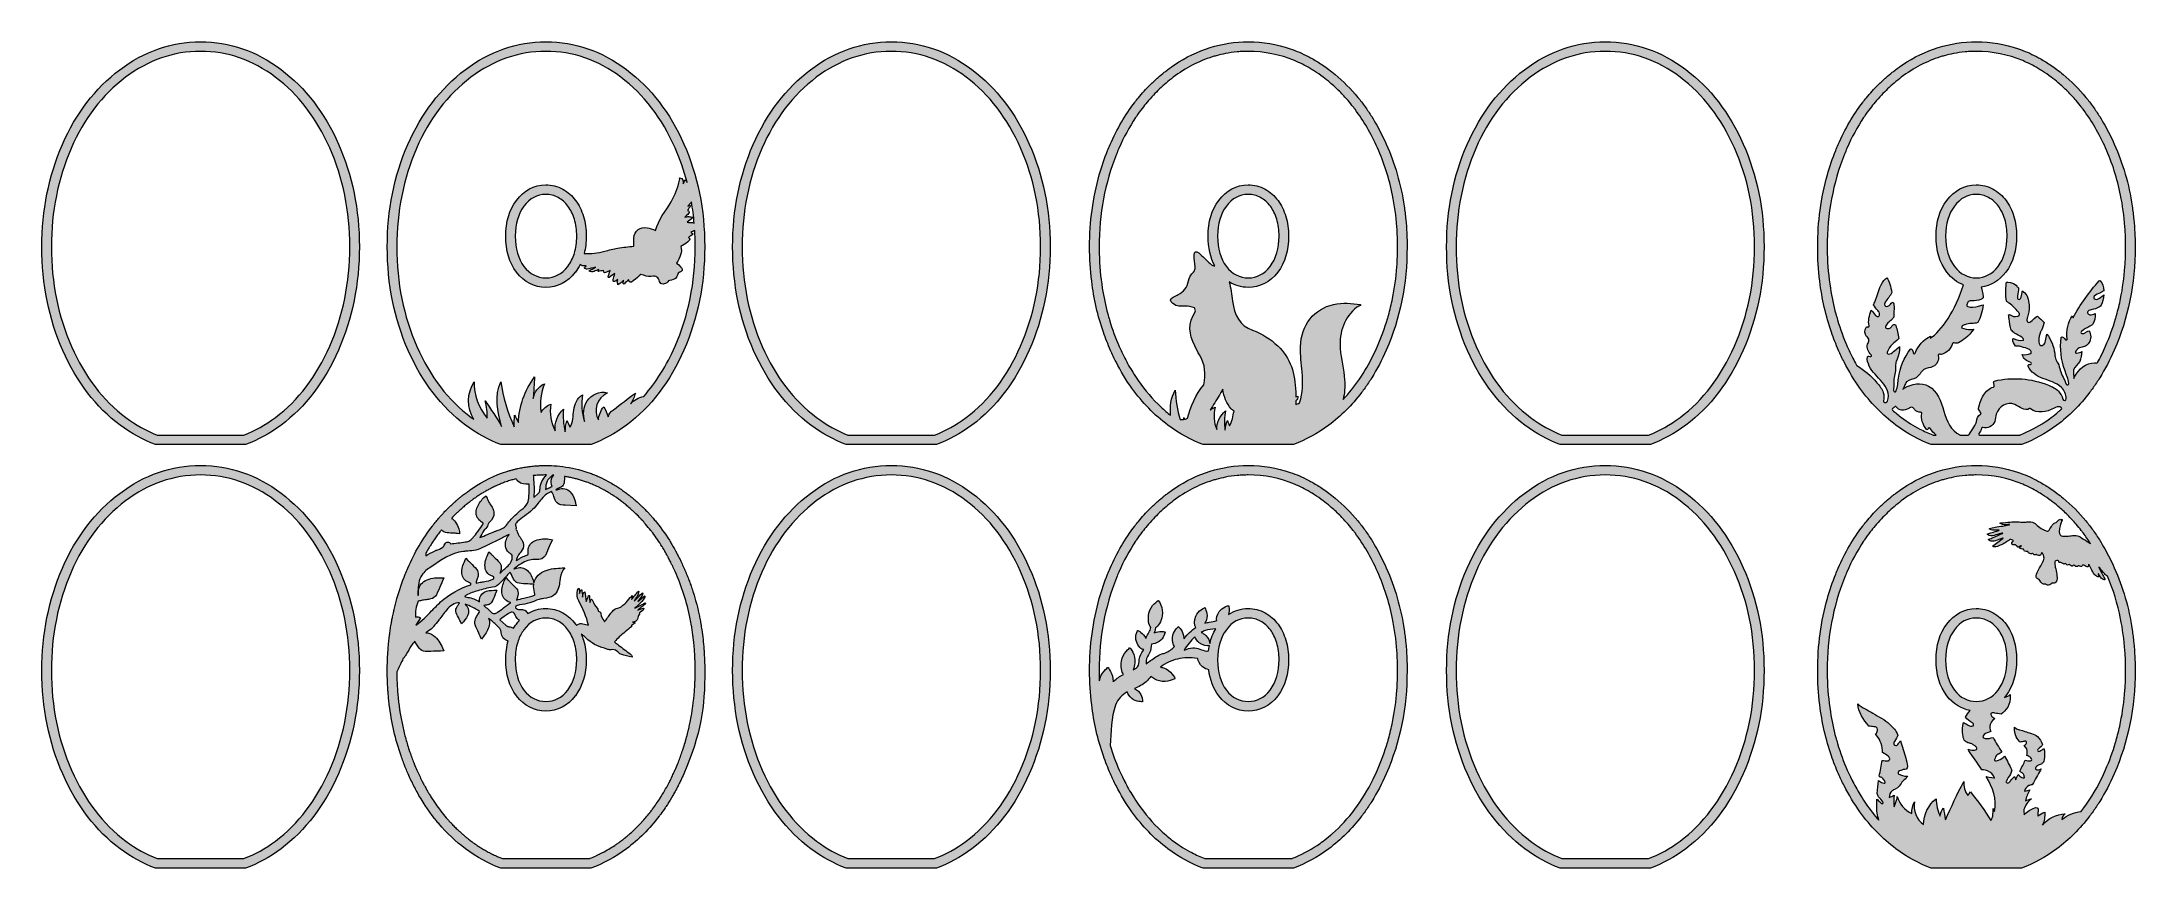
# Model space of a CAD drawing. Header units: millimetres. Extents: x 124 to 784, y -290 to -30.
import ezdxf

# ---------------------------------------------------------------- set-up
doc = ezdxf.new("R2010")
doc.units = ezdxf.units.MM
doc.header["$MEASUREMENT"] = 0
for name, color, linetype in [('Layer 1', 7, 'Continuous'), ('Layer 10', 7, 'Continuous'), ('Layer 11', 7, 'Continuous'), ('Layer 12', 7, 'Continuous'), ('Layer 3', 7, 'Continuous'), ('Layer 4', 7, 'Continuous'), ('Layer 5', 7, 'Continuous'), ('Layer 6', 7, 'Continuous'), ('Layer 7', 7, 'Continuous'), ('Layer 8', 7, 'Continuous'), ('Layer 9', 7, 'Continuous'), ('Layer2', 7, 'Continuous')]:
    doc.layers.add(name, color=color, linetype=linetype)

msp = doc.modelspace()

# ---------------------------------------------------------------- hatches: boundary and pattern name
at = {"layer": 'Layer 1'}
h = msp.add_hatch(color=1, dxfattribs=at)
h.dxf.hatch_style = 2
edge = h.paths.add_edge_path()
edge.add_spline(control_points=[(783.5, -225.78), (783.48, -225.05), (783.45, -224.33), (783.42, -223.61), (783.35, -222.16), (783.25, -220.73), (783.11, -219.32), (782.97, -217.91), (782.8, -216.51), (782.59, -215.13), (781.57, -208.23), (779.68, -201.71), (776.93, -195.57), (776.02, -193.5), (775.03, -191.52), (773.97, -189.63), (773.45, -188.7), (772.92, -187.79), (772.36, -186.91), (772.03, -186.38), (771.68, -185.85), (771.33, -185.32), (770.63, -184.28), (769.9, -183.27), (769.15, -182.29), (768.77, -181.8), (768.39, -181.32), (768, -180.84), (765.81, -178.19), (763.42, -175.79), (760.82, -173.63), (760.17, -173.09), (759.51, -172.56), (758.84, -172.05), (757.69, -171.18), (756.52, -170.39), (755.34, -169.66), (754.82, -169.33), (754.29, -169.02), (753.76, -168.71), (753.31, -168.46), (752.85, -168.21), (752.39, -167.97), (750.53, -167), (748.64, -166.17), (746.7, -165.51), (742.47, -164.06), (738.05, -163.33), (733.45, -163.33), (725.11, -163.33), (717.37, -165.74), (710.22, -170.55), (709.48, -171.05), (708.73, -171.57), (708, -172.13), (707.65, -172.4), (707.3, -172.67), (706.96, -172.94), (706.31, -173.46), (705.66, -174), (705.03, -174.55), (704.17, -175.31), (703.32, -176.09), (702.5, -176.91), (701.21, -178.19), (699.98, -179.55), (698.81, -180.98), (698.42, -181.46), (698.03, -181.94), (697.65, -182.43), (694.64, -186.37), (692.05, -190.8), (689.9, -195.74), (689.63, -196.36), (689.37, -196.99), (689.12, -197.62), (688.11, -200.14), (687.24, -202.7), (686.5, -205.32), (684.46, -212.51), (683.44, -220.06), (683.44, -227.98), (683.44, -231.66), (683.66, -235.26), (684.09, -238.77), (684.77, -244.38), (686.01, -249.76), (687.79, -254.92), (688.46, -256.86), (689.21, -258.76), (690.03, -260.63), (690.58, -261.89), (691.16, -263.11), (691.77, -264.29), (693.28, -267.26), (694.94, -270.02), (696.77, -272.56), (700.05, -277.14), (703.83, -281.03), (708.13, -284.24), (711.68, -286.89), (715.39, -288.9), (719.25, -290.33), (719.25, -290.33), (747.67, -290.33), (747.67, -290.33), (751.54, -288.9), (755.27, -286.89), (758.84, -284.24), (762.69, -281.33), (766.13, -277.91), (769.15, -273.96), (769.9, -272.97), (770.63, -271.95), (771.33, -270.9), (771.68, -270.37), (772.03, -269.84), (772.36, -269.3), (774.05, -266.59), (775.58, -263.67), (776.93, -260.55), (781.32, -250.57), (783.52, -239.71), (783.52, -227.98), (783.52, -227.24), (783.51, -226.51), (783.5, -225.78)], knot_values=[0, 0, 0, 0, 1, 1, 1, 2, 2, 2, 3, 3, 3, 4, 4, 4, 5, 5, 5, 6, 6, 6, 7, 7, 7, 8, 8, 8, 9, 9, 9, 10, 10, 10, 11, 11, 11, 12, 12, 12, 13, 13, 13, 14, 14, 14, 15, 15, 15, 16, 16, 16, 17, 17, 17, 18, 18, 18, 19, 19, 19, 20, 20, 20, 21, 21, 21, 22, 22, 22, 23, 23, 23, 24, 24, 24, 25, 25, 25, 26, 26, 26, 27, 27, 27, 28, 28, 28, 29, 29, 29, 30, 30, 30, 31, 31, 31, 32, 32, 32, 33, 33, 33, 34, 34, 34, 35, 35, 35, 36, 36, 36, 37, 37, 37, 38, 38, 38, 39, 39, 39, 40, 40, 40, 41, 41, 41, 42, 42, 42, 42], degree=3, periodic=1)
edge = h.paths.add_edge_path()
edge.add_spline(control_points=[(780.3, -234.24), (780.05, -237.67), (779.59, -241.03), (778.93, -244.3), (778.57, -246.09), (778.14, -247.85), (777.66, -249.59), (777.56, -249.95), (777.45, -250.31), (777.35, -250.68), (776.47, -253.65), (775.42, -256.54), (774.18, -259.35), (773.76, -260.33), (773.31, -261.28), (772.85, -262.22), (770.99, -265.99), (768.86, -269.43), (766.45, -272.52), (766.45, -272.49), (766.45, -272.47), (766.45, -272.44), (764.27, -272.7), (762.16, -273.58), (760.43, -274.95), (760.54, -274.26), (760.9, -273.62), (761.44, -273.17), (758.72, -273.28), (756.07, -274.61), (754.37, -276.74), (754.88, -275.45), (755.11, -274.05), (755.06, -272.67), (754.24, -272.86), (753.49, -273.32), (752.94, -273.95), (752.48, -273.09), (753.52, -271.62), (752.62, -271.26), (752.39, -271.16), (752.12, -271.23), (751.88, -271.31), (750.6, -271.73), (749.43, -272.5), (748.53, -273.51), (748.46, -272.96), (748.44, -272.42), (748.46, -271.88), (748.84, -270.53), (749.67, -269.3), (750.8, -268.47), (750.16, -268.62), (749.53, -268.82), (748.93, -269.07), (749.26, -267.9), (749.74, -266.75), (750.28, -265.63), (749.43, -265.89), (748.61, -266.04), (748.61, -266.04), (748.82, -265.23), (749.37, -264.58), (750.03, -264.31), (750.21, -264.24), (750.67, -264.08), (751.11, -264.01), (752, -262.37), (752.96, -260.83), (753.7, -259.42), (753.76, -259.3), (753.82, -259.17), (753.88, -259.04), (753.35, -259.37), (752.7, -259.4), (752.15, -259.12), (752.09, -258.91), (752.15, -258.67), (752.26, -258.49), (752.38, -258.32), (752.54, -258.19), (752.69, -258.07), (752.87, -257.93), (753.06, -257.79), (753.26, -257.71), (753.48, -257.61), (753.71, -257.58), (753.93, -257.49), (754.13, -257.4), (754.38, -257.14), (754.63, -256.9), (754.76, -256.43), (754.86, -255.98), (754.91, -255.59), (755.04, -254.58), (754.98, -253.58), (754.77, -252.64), (754.72, -252.66), (754.67, -252.68), (754.61, -252.7), (754.32, -252.83), (754.08, -253.08), (753.81, -253.26), (753.54, -253.45), (753.21, -253.57), (752.92, -253.43), (752.87, -253.4), (752.83, -253.37), (752.8, -253.32), (752.72, -253.22), (752.74, -253.05), (752.81, -252.94), (752.87, -252.82), (752.97, -252.74), (753.07, -252.67), (753.54, -252.3), (754.01, -251.88), (754.37, -251.34), (753.97, -250.36), (753.4, -249.49), (752.7, -248.8), (751.79, -247.91), (749.87, -247.67), (748.78, -247.21), (747.9, -246.84), (746.18, -246.62), (745.48, -245.86), (745.4, -248.48), (746.33, -249.71), (747.31, -250.6), (747.72, -250.52), (748.13, -250.43), (748.55, -250.34), (748.63, -250.32), (748.71, -250.31), (748.79, -250.29), (748.98, -250.25), (749.23, -250.24), (749.31, -250.46), (749.36, -250.59), (749.31, -250.74), (749.26, -250.87), (749.1, -251.25), (748.83, -251.5), (748.52, -251.63), (749.23, -252.28), (749.72, -253), (749.44, -254.39), (749.42, -254.52), (749.38, -254.66), (749.35, -254.8), (749.77, -255.01), (750.33, -255.2), (750.67, -255.51), (751.06, -255.88), (751.08, -256.37), (750.49, -256.47), (749.96, -256.55), (749.42, -256.39), (748.88, -256.24), (748.4, -257.44), (747.76, -258.57), (747.17, -259.7), (747.2, -259.75), (747.22, -259.8), (747.26, -259.84), (747.5, -260.13), (747.86, -260.2), (748.12, -260.47), (748.37, -260.73), (748.49, -261.13), (748.59, -261.51), (748.61, -261.59), (748.63, -261.69), (748.61, -261.77), (748.55, -261.95), (748.35, -261.93), (748.2, -261.88), (747.72, -261.71), (747.26, -261.42), (746.87, -261.05), (746.78, -260.96), (746.69, -260.87), (746.64, -260.76), (746.37, -261.3), (746.12, -261.86), (745.88, -262.43), (745.75, -262.08), (745.61, -261.74), (745.47, -261.4), (745.04, -261.84), (744.58, -262.25), (744.23, -262.76), (744.05, -263.01), (743.9, -263.29), (743.63, -263.43), (743.36, -263.57), (742.94, -263.46), (742.91, -263.16), (742.9, -263.09), (742.91, -263.01), (742.94, -262.93), (743.17, -262.09), (743.84, -261.44), (744.26, -260.67), (744.42, -260.38), (744.49, -259.8), (744.61, -259.39), (743.92, -257.9), (743.16, -256.44), (742.33, -255.02), (742.24, -255.18), (742.1, -255.3), (741.96, -255.4), (741.33, -255.9), (740.61, -256.27), (739.85, -256.49), (739.61, -256.56), (739.29, -256.58), (739.2, -256.35), (739.16, -256.24), (739.19, -256.12), (739.23, -256.01), (739.39, -255.51), (739.57, -254.98), (739.97, -254.65), (740.38, -254.3), (740.96, -254.21), (741.34, -253.82), (741.4, -253.77), (741.44, -253.71), (741.48, -253.65), (740.54, -252.17), (739.52, -250.7), (738.76, -249.13), (737.91, -249.33), (737.05, -249.54), (736.2, -249.42), (735.27, -249.3), (735.29, -248.66), (735.92, -248.18), (736.45, -247.77), (737.34, -247.52), (738.02, -247.24), (737.96, -247.07), (737.91, -246.89), (737.87, -246.71), (737.43, -244.9), (738.2, -243.96), (739.34, -243.11), (738.84, -242.95), (738.41, -242.61), (738.16, -242.11), (738.08, -241.95), (738.01, -241.76), (738.08, -241.59), (738.2, -241.3), (738.6, -241.31), (738.91, -241.36), (739.04, -241.38), (739.17, -241.41), (739.3, -241.43), (739.95, -241.54), (740.6, -241.66), (741.26, -241.77), (742.82, -240.61), (744.29, -239), (744.16, -235.58), (743.74, -235.96), (743.08, -236.24), (742.34, -236.46), (742.47, -236.31), (742.6, -236.15), (742.72, -235.99), (742.72, -235.99), (742.74, -235.96), (742.74, -235.96), (742.74, -235.96), (742.76, -235.94), (742.76, -235.94), (745.02, -232.9), (746.17, -229.09), (746.17, -224.61), (746.17, -222.4), (745.88, -220.33), (745.31, -218.43), (744.72, -216.49), (743.88, -214.79), (742.83, -213.36), (741.72, -211.86), (740.34, -210.66), (738.75, -209.8), (737.1, -208.9), (735.29, -208.45), (733.39, -208.45), (729.73, -208.45), (726.53, -210.14), (724.15, -213.35), (721.92, -216.28), (720.79, -220.07), (720.79, -224.61), (720.79, -229.21), (721.92, -233.03), (724.16, -235.96), (724.16, -235.96), (724.17, -235.98), (724.17, -235.98), (724.17, -235.98), (724.18, -235.99), (724.18, -235.99), (726.15, -238.53), (728.65, -240.1), (731.47, -240.6), (730.9, -241.24), (730.42, -241.96), (730.05, -242.73), (730.61, -243.44), (731.35, -243.99), (732.11, -244.47), (732.26, -244.57), (732.42, -244.67), (732.52, -244.82), (732.63, -244.97), (732.65, -245.18), (732.54, -245.32), (732.49, -245.39), (732.42, -245.43), (732.34, -245.46), (731.89, -245.64), (731.36, -245.48), (730.93, -245.24), (730.5, -245), (730.11, -244.68), (729.65, -244.51), (729.57, -244.48), (729.49, -244.45), (729.41, -244.43), (729.07, -245.66), (728.98, -246.97), (729.19, -248.28), (729.27, -248.79), (729.42, -249.38), (729.62, -249.99), (730.02, -250.31), (730.42, -250.65), (730.74, -250.76), (731.08, -250.88), (731.46, -250.92), (731.8, -251.04), (732.12, -251.16), (732.42, -251.34), (732.7, -251.52), (732.95, -251.68), (733.21, -251.84), (733.39, -252.07), (733.57, -252.3), (733.67, -252.62), (733.56, -252.89), (732.69, -253.26), (731.65, -253.21), (730.81, -252.78), (730.91, -252.96), (731.01, -253.13), (731.11, -253.28), (732.28, -255.11), (733.8, -257.13), (735.22, -259.28), (735.92, -259.37), (736.65, -259.57), (736.94, -259.67), (737.99, -260.01), (738.86, -260.86), (739.19, -261.92), (739.19, -261.92), (737.9, -261.72), (736.54, -261.38), (738.62, -264.89), (740.08, -268.66), (739.18, -272.42), (739.02, -272.14), (738.87, -271.85), (738.75, -271.55), (738.73, -272.35), (738.7, -273.15), (738.68, -273.95), (738.49, -274.41), (738.25, -274.86), (738.01, -275.3), (736.12, -272.14), (733.98, -269.13), (731.61, -266.31), (731.34, -266.68), (731.07, -267.05), (730.8, -267.43), (729.84, -266.16), (729.37, -264.54), (729.49, -262.95), (727.46, -266.96), (725.53, -271.01), (723.7, -275.11), (723.49, -273.87), (723.27, -272.62), (723.06, -271.37), (722.48, -272.11), (722.12, -273.03), (722.05, -273.97), (721.24, -272.24), (720.8, -270.34), (720.77, -268.43), (718.33, -270.39), (716.84, -273.48), (716.83, -276.61), (714.62, -275.02), (713.45, -272.09), (713.96, -269.42), (713.38, -270.54), (713.09, -271.81), (713.12, -273.07), (710.91, -272.06), (709.17, -270.06), (708.5, -267.72), (708.66, -268.27), (707.92, -269.96), (707.6, -270.98), (707.41, -269.77), (707.37, -268.54), (707.52, -267.3), (707.01, -267.54), (706.54, -267.84), (706.02, -268.07), (706.04, -267.2), (706.16, -266.51), (706.91, -265.93), (707.12, -265.77), (707.6, -265.56), (707.89, -265.47), (710.06, -264.01), (709.5, -263.14), (711.23, -262.13), (711.38, -262.04), (711.59, -261.46), (711.72, -261.36), (710.66, -261.38), (709.76, -261.07), (708.83, -260.57), (708.74, -260.32), (708.73, -260.04), (708.95, -259.86), (709.16, -259.68), (709.36, -259.61), (709.62, -259.52), (709.88, -259.43), (710.16, -259.32), (710.44, -259.26), (710.72, -259.21), (711.05, -259.29), (711.32, -259.14), (711.59, -258.99), (711.7, -258.41), (711.78, -258.13), (711.61, -257.35), (711.41, -256.34), (711.22, -255.61), (710.73, -253.72), (710.15, -252.03), (709.51, -250.22), (709.46, -250.27), (709.43, -250.3), (709.38, -250.35), (709.09, -250.61), (708.97, -250.97), (708.74, -251.29), (708.51, -251.61), (708.2, -251.78), (707.8, -251.58), (707.73, -251.54), (707.68, -251.51), (707.6, -251.39), (707.51, -251.27), (707.43, -250.95), (707.47, -250.78), (707.52, -250.6), (707.6, -250.47), (707.69, -250.34), (708.16, -249.71), (708.48, -249.07), (708.76, -248.34), (708.05, -246.96), (707.3, -246.01), (706.12, -244.91), (704.58, -243.49), (702.68, -242.59), (700.85, -241.46), (699.36, -240.53), (697.34, -239.75), (696.06, -238.49), (696.25, -241.21), (697.85, -243.46), (699.55, -245.5), (700.1, -245.58), (700.63, -245.69), (701.17, -245.75), (701.28, -245.76), (701.35, -245.76), (701.48, -245.77), (701.78, -245.77), (702.08, -246), (702.2, -246.23), (702.31, -246.46), (702.31, -246.72), (702.29, -246.89), (702.24, -247.39), (702.08, -247.72), (701.68, -247.97), (702.97, -249.58), (703.66, -251.1), (703.89, -253.18), (703.91, -253.39), (703.9, -253.68), (703.92, -253.9), (704.53, -254.23), (705.15, -254.52), (705.67, -254.98), (706.2, -255.44), (706.48, -256.25), (705.73, -256.44), (704.97, -256.64), (704.45, -256.34), (703.74, -256.33), (703.46, -257.98), (703.17, -259.64), (702.87, -261.3), (702.9, -261.34), (702.94, -261.39), (702.98, -261.43), (703.26, -261.69), (703.56, -261.67), (703.87, -261.93), (704.19, -262.19), (704.42, -262.64), (704.62, -263.04), (704.66, -263.12), (704.72, -263.2), (704.71, -263.35), (704.7, -263.49), (704.53, -263.59), (704.36, -263.55), (703.82, -263.44), (703.36, -263.25), (702.91, -262.94), (702.81, -262.87), (702.71, -262.77), (702.64, -262.67), (702.43, -264.04), (702.26, -265.41), (702.19, -266.81), (702.32, -267.09), (702.49, -267.57), (702.66, -267.8), (703.12, -268.4), (703.6, -268.81), (703.97, -269.44), (704, -269.5), (704.03, -269.56), (704.04, -269.62), (704.06, -269.85), (703.89, -270.03), (703.67, -269.95), (703.44, -269.88), (703.32, -269.68), (703.16, -269.51), (702.85, -269.18), (702.48, -268.91), (702.13, -268.6), (702.11, -269.38), (702.14, -269.81), (702.09, -270.64), (701.99, -272.2), (702.24, -273.75), (702.76, -275.24), (701.34, -273.64), (699.99, -271.92), (698.72, -270.1), (698.15, -269.27), (697.59, -268.42), (697.04, -267.55), (696.16, -266.12), (695.31, -264.62), (694.51, -263.07), (694.48, -263.01), (694.45, -262.96), (694.42, -262.9), (694.41, -262.88), (694.41, -262.86), (694.4, -262.84), (693.83, -261.73), (693.29, -260.59), (692.78, -259.43), (691.58, -256.72), (690.56, -253.92), (689.71, -251.05), (689.52, -250.42), (689.34, -249.78), (689.16, -249.14), (688.45, -246.5), (687.88, -243.79), (687.44, -241.03), (686.89, -237.47), (686.56, -233.83), (686.47, -230.09), (686.45, -229.39), (686.44, -228.69), (686.44, -227.98), (686.44, -217.62), (688.28, -207.79), (691.9, -198.74), (692.14, -198.13), (692.39, -197.53), (692.65, -196.94), (694.18, -193.43), (695.95, -190.18), (697.94, -187.19), (698.03, -187.07), (698.11, -186.95), (698.2, -186.83), (698.78, -185.97), (699.39, -185.12), (700.02, -184.3), (700.51, -183.65), (701.03, -183.02), (701.55, -182.4), (702.19, -181.63), (702.85, -180.89), (703.53, -180.16), (704.81, -178.81), (706.15, -177.53), (707.56, -176.34), (708.29, -175.71), (709.04, -175.1), (709.81, -174.52), (713.69, -171.58), (717.8, -169.44), (722.1, -168.08), (722.5, -167.95), (722.9, -167.83), (723.3, -167.72), (724.26, -167.45), (725.24, -167.22), (726.23, -167.02), (727.46, -166.79), (728.71, -166.61), (729.97, -166.49), (730.62, -166.43), (731.27, -166.39), (731.93, -166.36), (732.43, -166.34), (732.94, -166.33), (733.45, -166.33), (738.54, -166.33), (743.43, -167.32), (748.07, -169.26), (749.72, -169.95), (751.34, -170.76), (752.93, -171.7), (753.39, -171.97), (753.86, -172.25), (754.31, -172.55), (755.23, -173.14), (756.14, -173.77), (757.03, -174.44), (757.79, -175.02), (758.53, -175.62), (759.26, -176.24), (760.27, -177.09), (761.25, -177.99), (762.2, -178.93), (762.22, -178.95), (762.25, -178.98), (762.27, -179), (763.18, -179.91), (764.05, -180.86), (764.9, -181.85), (765.47, -182.5), (766.02, -183.18), (766.56, -183.87), (766.75, -184.11), (766.93, -184.35), (767.12, -184.6), (767.93, -185.68), (768.71, -186.82), (769.47, -187.98), (769.1, -187.74), (768.74, -187.5), (768.37, -187.27), (767.65, -186.8), (766.92, -186.33), (766.19, -185.88), (765.67, -185.55), (765.13, -185.33), (764.55, -185.37), (764.01, -185.41), (763.46, -185.47), (762.92, -185.53), (762.2, -185.61), (761.49, -185.71), (760.75, -185.62), (759.94, -185.53), (759.59, -185.13), (759.59, -184.26), (759.59, -183.77), (759.66, -183.28), (759.73, -182.8), (759.78, -182.51), (759.93, -182.25), (759.97, -181.96), (760, -181.69), (760.12, -181.49), (760.25, -181.28), (760.32, -181.18), (760.39, -181.06), (760.44, -180.93), (760.47, -180.87), (760.47, -180.78), (760.48, -180.7), (760.41, -180.7), (760.35, -180.7), (760.28, -180.69), (760.26, -180.69), (760.24, -180.67), (760.21, -180.66), (760.21, -180.64), (760.21, -180.62), (760.2, -180.6), (760.32, -180.56), (760.45, -180.53), (760.57, -180.49), (760.57, -180.46), (760.56, -180.42), (760.56, -180.39), (760.4, -180.35), (760.24, -180.28), (760.09, -180.29), (759.59, -180.33), (759.2, -180.62), (758.89, -181.01), (758.72, -181.22), (758.56, -181.4), (758.28, -181.47), (757.9, -181.56), (757.62, -181.86), (757.39, -182.19), (757.05, -182.67), (756.75, -183.19), (756.43, -183.7), (756.17, -184.11), (755.98, -184.18), (755.52, -183.99), (755.12, -183.81), (754.72, -183.59), (754.33, -183.4), (753.72, -183.1), (753.17, -182.69), (752.65, -182.21), (752.38, -181.95), (752.1, -181.68), (751.78, -181.51), (751, -181.1), (750.19, -181), (749.38, -181.11), (749.14, -181.14), (748.92, -181.23), (748.68, -181.22), (747.14, -181.14), (745.61, -181.07), (744.09, -181.19), (743.1, -181.27), (742.11, -181.37), (741.13, -181.46), (741.06, -181.47), (741.01, -181.51), (740.9, -181.55), (741.46, -181.89), (741.98, -182.13), (742.54, -182.09), (742.84, -182.06), (743.14, -182.01), (743.44, -181.97), (743.6, -181.95), (743.77, -181.94), (743.93, -181.93), (743.94, -181.95), (743.95, -181.98), (743.95, -182), (743.87, -182.03), (743.79, -182.08), (743.7, -182.1), (743.06, -182.21), (742.42, -182.32), (741.79, -182.42), (740.98, -182.56), (740.16, -182.67), (739.36, -182.82), (738.78, -182.93), (738.22, -183.1), (737.65, -183.25), (737.61, -183.26), (737.58, -183.3), (737.54, -183.33), (737.59, -183.37), (737.63, -183.43), (737.68, -183.45), (738.27, -183.68), (738.88, -183.77), (739.49, -183.78), (739.88, -183.79), (740.27, -183.76), (740.66, -183.75), (740.59, -183.81), (740.51, -183.86), (740.43, -183.88), (739.75, -184.08), (739.07, -184.28), (738.4, -184.48), (737.93, -184.62), (737.47, -184.77), (737.01, -184.91), (736.96, -184.93), (736.91, -184.97), (736.86, -185), (736.91, -185.05), (736.95, -185.11), (737.01, -185.14), (737.72, -185.51), (738.43, -185.58), (739.13, -185.37), (739.81, -185.18), (740.47, -184.97), (741.15, -184.77), (741.34, -184.71), (741.55, -184.68), (741.75, -184.64), (741.76, -184.67), (741.77, -184.69), (741.78, -184.71), (741.72, -184.75), (741.66, -184.8), (741.6, -184.82), (740.67, -185.22), (739.74, -185.62), (738.81, -186.01), (738.33, -186.21), (737.84, -186.41), (737.36, -186.61), (737.27, -186.65), (737.19, -186.74), (737.32, -186.82), (737.53, -186.96), (737.75, -187.11), (737.98, -187.17), (738.5, -187.33), (739, -187.23), (739.47, -187.07), (740.22, -186.81), (740.95, -186.52), (741.69, -186.25), (741.75, -186.22), (741.82, -186.22), (741.89, -186.21), (741.9, -186.23), (741.91, -186.26), (741.92, -186.28), (740.82, -187.12), (739.72, -187.96), (738.59, -188.82), (738.79, -188.98), (738.96, -189.02), (739.14, -189.02), (739.81, -189.03), (740.4, -188.79), (740.97, -188.51), (742.04, -188), (743.08, -187.41), (744.05, -186.7), (744.11, -186.65), (744.21, -186.61), (744.29, -186.63), (744.52, -186.69), (744.74, -186.76), (744.96, -186.85), (745.14, -186.92), (745.15, -186.99), (745.05, -187.15), (744.92, -187.34), (744.78, -187.52), (744.67, -187.72), (744.53, -187.99), (744.64, -188.27), (744.93, -188.33), (745.15, -188.38), (745.39, -188.34), (745.62, -188.33), (745.74, -188.32), (745.85, -188.31), (745.88, -188.47), (745.93, -188.66), (746.04, -188.71), (746.2, -188.71), (746.25, -188.72), (746.33, -188.79), (746.35, -188.84), (746.43, -189.08), (746.54, -189.19), (746.74, -189.1), (746.99, -189), (747.21, -188.83), (747.44, -188.69), (747.49, -188.66), (747.54, -188.63), (747.6, -188.59), (747.62, -188.61), (747.63, -188.63), (747.65, -188.65), (747.61, -188.72), (747.57, -188.8), (747.52, -188.86), (747.42, -188.98), (747.3, -189.08), (747.2, -189.2), (747.11, -189.31), (747.12, -189.41), (747.27, -189.51), (747.51, -189.68), (747.77, -189.7), (748.03, -189.68), (748.35, -189.66), (748.34, -189.67), (748.43, -189.98), (748.53, -190.36), (748.68, -190.47), (749.02, -190.48), (749.19, -190.48), (749.35, -190.48), (749.51, -190.47), (749.66, -190.46), (749.75, -190.52), (749.82, -190.68), (749.89, -190.81), (750, -190.95), (750.12, -191.02), (750.44, -191.21), (750.77, -191.25), (751.08, -191.11), (751.17, -191.07), (751.27, -190.99), (751.34, -191.17), (751.44, -191.43), (751.79, -191.63), (752.01, -191.53), (752.24, -191.42), (752.39, -191.39), (752.67, -191.59), (753.17, -191.95), (753.68, -191.82), (753.94, -191.19), (753.99, -191.06), (754.03, -190.93), (754.09, -190.76), (754.21, -190.91), (754.3, -191.04), (754.39, -191.15), (754.67, -191.47), (754.68, -191.88), (754.78, -192.25), (754.84, -192.48), (754.84, -192.75), (754.78, -192.97), (754.71, -193.26), (754.58, -193.52), (754.44, -193.77), (754, -194.58), (753.52, -195.37), (753.08, -196.19), (752.77, -196.78), (752.48, -197.38), (752.33, -198.07), (752.2, -198.72), (752.47, -198.98), (752.99, -199.14), (753.22, -199.22), (753.37, -199.32), (753.47, -199.58), (753.79, -200.43), (754.47, -200.87), (755.23, -200.77), (755.31, -200.76), (755.4, -200.82), (755.48, -200.86), (755.61, -200.93), (755.75, -201.06), (755.87, -201.06), (756.4, -201.08), (756.89, -200.95), (757.23, -200.52), (757.35, -200.36), (757.46, -200.34), (757.64, -200.42), (757.75, -200.46), (757.89, -200.49), (757.99, -200.45), (758.41, -200.3), (758.71, -199.99), (758.82, -199.5), (758.95, -198.91), (758.93, -198.31), (758.83, -197.7), (758.7, -196.93), (758.5, -196.17), (758.35, -195.4), (758.25, -194.84), (758.18, -194.29), (758.24, -193.74), (758.26, -193.56), (758.34, -193.41), (758.5, -193.38), (758.7, -193.34), (758.92, -193.32), (759.13, -193.33), (759.29, -193.33), (759.43, -193.43), (759.42, -193.65), (759.41, -193.8), (759.5, -193.87), (759.63, -193.9), (759.7, -193.91), (759.78, -193.94), (759.84, -193.93), (760.18, -193.9), (760.45, -194.04), (760.71, -194.29), (760.91, -194.49), (761.11, -194.49), (761.3, -194.34), (761.44, -194.23), (761.54, -194.23), (761.66, -194.4), (761.91, -194.75), (762.05, -194.8), (762.4, -194.65), (762.65, -194.55), (762.86, -194.59), (763.08, -194.8), (763.42, -195.11), (763.64, -195.13), (763.92, -194.93), (764.22, -194.72), (764.25, -194.72), (764.54, -195.02), (764.7, -195.19), (764.89, -195.29), (765.1, -195.23), (765.28, -195.17), (765.46, -195.12), (765.63, -195.03), (765.8, -194.94), (765.95, -194.92), (766.13, -195.06), (766.5, -195.32), (766.69, -195.27), (766.9, -194.89), (767.04, -194.65), (767.05, -194.65), (767.31, -194.78), (767.67, -194.97), (768.04, -195.15), (768.4, -195.31), (768.71, -195.44), (768.84, -195.36), (768.86, -195.02), (768.87, -194.93), (768.86, -194.84), (768.86, -194.75), (768.87, -194.68), (768.88, -194.61), (768.89, -194.5), (768.95, -194.57), (768.99, -194.59), (769, -194.63), (769.15, -194.91), (769.28, -195.19), (769.43, -195.46), (769.74, -196.08), (770.04, -196.7), (770.39, -197.3), (770.71, -197.85), (771.2, -198.2), (771.76, -198.4), (771.86, -198.43), (771.97, -198.41), (772.08, -198.41), (772.06, -198.3), (772.06, -198.18), (772.03, -198.07), (772.01, -197.98), (771.96, -197.89), (771.93, -197.8), (771.89, -197.68), (771.86, -197.56), (771.83, -197.43), (771.85, -197.42), (771.87, -197.41), (771.89, -197.41), (771.93, -197.46), (771.97, -197.51), (772.01, -197.57), (772.21, -197.89), (772.4, -198.23), (772.62, -198.54), (772.92, -198.95), (773.31, -199.23), (773.76, -199.38), (773.82, -199.4), (773.95, -199.4), (773.97, -199.36), (774, -199.3), (773.99, -199.18), (773.95, -199.11), (773.76, -198.72), (773.56, -198.33), (773.36, -197.94), (772.95, -197.14), (772.52, -196.33), (772.11, -195.53), (772.08, -195.48), (772.08, -195.43), (772.07, -195.38), (772.09, -195.37), (772.1, -195.36), (772.12, -195.35), (772.2, -195.45), (772.29, -195.54), (772.37, -195.63), (772.87, -196.24), (773.36, -196.85), (773.86, -197.45), (774.15, -197.8), (774.46, -198.08), (774.81, -198.23), (776.61, -202.5), (777.98, -206.99), (778.93, -211.67), (779.59, -214.92), (780.05, -218.27), (780.3, -221.71), (780.45, -223.77), (780.52, -225.86), (780.52, -227.98), (780.52, -230.09), (780.45, -232.18), (780.3, -234.24)], knot_values=[0, 0, 0, 0, 1, 1, 1, 2, 2, 2, 3, 3, 3, 4, 4, 4, 5, 5, 5, 6, 6, 6, 7, 7, 7, 8, 8, 8, 9, 9, 9, 10, 10, 10, 11, 11, 11, 12, 12, 12, 13, 13, 13, 14, 14, 14, 15, 15, 15, 16, 16, 16, 17, 17, 17, 18, 18, 18, 19, 19, 19, 20, 20, 20, 21, 21, 21, 22, 22, 22, 23, 23, 23, 24, 24, 24, 25, 25, 25, 26, 26, 26, 27, 27, 27, 28, 28, 28, 29, 29, 29, 30, 30, 30, 31, 31, 31, 32, 32, 32, 33, 33, 33, 34, 34, 34, 35, 35, 35, 36, 36, 36, 37, 37, 37, 38, 38, 38, 39, 39, 39, 40, 40, 40, 41, 41, 41, 42, 42, 42, 43, 43, 43, 44, 44, 44, 45, 45, 45, 46, 46, 46, 47, 47, 47, 48, 48, 48, 49, 49, 49, 50, 50, 50, 51, 51, 51, 52, 52, 52, 53, 53, 53, 54, 54, 54, 55, 55, 55, 56, 56, 56, 57, 57, 57, 58, 58, 58, 59, 59, 59, 60, 60, 60, 61, 61, 61, 62, 62, 62, 63, 63, 63, 64, 64, 64, 65, 65, 65, 66, 66, 66, 67, 67, 67, 68, 68, 68, 69, 69, 69, 70, 70, 70, 71, 71, 71, 72, 72, 72, 73, 73, 73, 74, 74, 74, 75, 75, 75, 76, 76, 76, 77, 77, 77, 78, 78, 78, 79, 79, 79, 80, 80, 80, 81, 81, 81, 82, 82, 82, 83, 83, 83, 84, 84, 84, 85, 85, 85, 86, 86, 86, 87, 87, 87, 88, 88, 88, 89, 89, 89, 90, 90, 90, 91, 91, 91, 92, 92, 92, 93, 93, 93, 94, 94, 94, 95, 95, 95, 96, 96, 96, 97, 97, 97, 98, 98, 98, 99, 99, 99, 100, 100, 100, 101, 101, 101, 102, 102, 102, 103, 103, 103, 104, 104, 104, 105, 105, 105, 106, 106, 106, 107, 107, 107, 108, 108, 108, 109, 109, 109, 110, 110, 110, 111, 111, 111, 112, 112, 112, 113, 113, 113, 114, 114, 114, 115, 115, 115, 116, 116, 116, 117, 117, 117, 118, 118, 118, 119, 119, 119, 120, 120, 120, 121, 121, 121, 122, 122, 122, 123, 123, 123, 124, 124, 124, 125, 125, 125, 126, 126, 126, 127, 127, 127, 128, 128, 128, 129, 129, 129, 130, 130, 130, 131, 131, 131, 132, 132, 132, 133, 133, 133, 134, 134, 134, 135, 135, 135, 136, 136, 136, 137, 137, 137, 138, 138, 138, 139, 139, 139, 140, 140, 140, 141, 141, 141, 142, 142, 142, 143, 143, 143, 144, 144, 144, 145, 145, 145, 146, 146, 146, 147, 147, 147, 148, 148, 148, 149, 149, 149, 150, 150, 150, 151, 151, 151, 152, 152, 152, 153, 153, 153, 154, 154, 154, 155, 155, 155, 156, 156, 156, 157, 157, 157, 158, 158, 158, 159, 159, 159, 160, 160, 160, 161, 161, 161, 162, 162, 162, 163, 163, 163, 164, 164, 164, 165, 165, 165, 166, 166, 166, 167, 167, 167, 168, 168, 168, 169, 169, 169, 170, 170, 170, 171, 171, 171, 172, 172, 172, 173, 173, 173, 174, 174, 174, 175, 175, 175, 176, 176, 176, 177, 177, 177, 178, 178, 178, 179, 179, 179, 180, 180, 180, 181, 181, 181, 182, 182, 182, 183, 183, 183, 184, 184, 184, 185, 185, 185, 186, 186, 186, 187, 187, 187, 188, 188, 188, 189, 189, 189, 190, 190, 190, 191, 191, 191, 192, 192, 192, 193, 193, 193, 194, 194, 194, 195, 195, 195, 196, 196, 196, 197, 197, 197, 198, 198, 198, 199, 199, 199, 200, 200, 200, 201, 201, 201, 202, 202, 202, 203, 203, 203, 204, 204, 204, 205, 205, 205, 206, 206, 206, 207, 207, 207, 208, 208, 208, 209, 209, 209, 210, 210, 210, 211, 211, 211, 212, 212, 212, 213, 213, 213, 214, 214, 214, 215, 215, 215, 216, 216, 216, 217, 217, 217, 218, 218, 218, 219, 219, 219, 220, 220, 220, 221, 221, 221, 222, 222, 222, 223, 223, 223, 224, 224, 224, 225, 225, 225, 226, 226, 226, 227, 227, 227, 228, 228, 228, 229, 229, 229, 230, 230, 230, 231, 231, 231, 232, 232, 232, 233, 233, 233, 234, 234, 234, 235, 235, 235, 236, 236, 236, 237, 237, 237, 238, 238, 238, 239, 239, 239, 240, 240, 240, 241, 241, 241, 242, 242, 242, 243, 243, 243, 244, 244, 244, 245, 245, 245, 246, 246, 246, 247, 247, 247, 248, 248, 248, 249, 249, 249, 250, 250, 250, 251, 251, 251, 252, 252, 252, 253, 253, 253, 254, 254, 254, 255, 255, 255, 256, 256, 256, 257, 257, 257, 258, 258, 258, 259, 259, 259, 260, 260, 260, 261, 261, 261, 262, 262, 262, 263, 263, 263, 264, 264, 264, 265, 265, 265, 266, 266, 266, 267, 267, 267, 268, 268, 268, 269, 269, 269, 270, 270, 270, 271, 271, 271, 272, 272, 272, 273, 273, 273, 274, 274, 274, 275, 275, 275, 276, 276, 276, 277, 277, 277, 278, 278, 278, 279, 279, 279, 280, 280, 280, 281, 281, 281, 282, 282, 282, 283, 283, 283, 284, 284, 284, 285, 285, 285, 286, 286, 286, 287, 287, 287, 288, 288, 288, 289, 289, 289, 290, 290, 290, 291, 291, 291, 292, 292, 292, 293, 293, 293, 294, 294, 294, 295, 295, 295, 296, 296, 296, 297, 297, 297, 298, 298, 298, 299, 299, 299, 300, 300, 300, 301, 301, 301, 302, 302, 302, 303, 303, 303, 304, 304, 304, 305, 305, 305, 306, 306, 306, 307, 307, 307, 308, 308, 308, 309, 309, 309, 310, 310, 310, 311, 311, 311, 312, 312, 312, 313, 313, 313, 314, 314, 314, 315, 315, 315, 316, 316, 316, 317, 317, 317, 318, 318, 318, 319, 319, 319, 320, 320, 320, 321, 321, 321, 322, 322, 322, 323, 323, 323, 324, 324, 324, 325, 325, 325, 326, 326, 326, 327, 327, 327, 328, 328, 328, 329, 329, 329, 330, 330, 330, 331, 331, 331, 332, 332, 332, 333, 333, 333, 334, 334, 334, 335, 335, 335, 336, 336, 336, 337, 337, 337, 338, 338, 338, 339, 339, 339, 340, 340, 340, 341, 341, 341, 342, 342, 342, 343, 343, 343, 344, 344, 344, 345, 345, 345, 346, 346, 346, 347, 347, 347, 348, 348, 348, 349, 349, 349, 350, 350, 350, 351, 351, 351, 352, 352, 352, 353, 353, 353, 354, 354, 354, 355, 355, 355, 356, 356, 356, 357, 357, 357, 358, 358, 358, 359, 359, 359, 360, 360, 360, 361, 361, 361, 362, 362, 362, 363, 363, 363, 364, 364, 364, 365, 365, 365, 366, 366, 366, 367, 367, 367, 368, 368, 368, 369, 369, 369, 370, 370, 370, 371, 371, 371, 372, 372, 372, 373, 373, 373, 374, 374, 374, 375, 375, 375, 376, 376, 376, 377, 377, 377, 378, 378, 378, 379, 379, 379, 380, 380, 380, 381, 381, 381, 382, 382, 382, 383, 383, 383, 384, 384, 384, 385, 385, 385, 386, 386, 386, 386], degree=3, periodic=1)
edge = h.paths.add_edge_path()
edge.add_spline(control_points=[(733.45, -237.77), (730.72, -237.77), (728.42, -236.56), (726.54, -234.15), (724.71, -231.74), (723.79, -228.55), (723.79, -224.61), (723.79, -220.71), (724.71, -217.56), (726.54, -215.15), (728.38, -212.68), (730.66, -211.45), (733.39, -211.45), (734.79, -211.45), (736.1, -211.78), (737.32, -212.43), (738.53, -213.09), (739.57, -214), (740.42, -215.15), (741.27, -216.3), (741.94, -217.68), (742.43, -219.3), (742.92, -220.92), (743.17, -222.69), (743.17, -224.61), (743.17, -228.45), (742.23, -231.63), (740.36, -234.15), (738.48, -236.56), (736.18, -237.77), (733.45, -237.77)], knot_values=[0, 0, 0, 0, 1, 1, 1, 2, 2, 2, 3, 3, 3, 4, 4, 4, 5, 5, 5, 6, 6, 6, 7, 7, 7, 8, 8, 8, 9, 9, 9, 10, 10, 10, 10], degree=3, periodic=1)
at = {"layer": 'Layer 10'}
h = msp.add_hatch(color=2, dxfattribs=at)
h.dxf.hatch_style = 2
edge = h.paths.add_edge_path()
edge.add_spline(control_points=[(391.4, -29.72), (382.19, -29.72), (373.71, -32.65), (365.95, -38.52), (358.19, -44.39), (352.16, -52.26), (347.85, -62.13), (343.54, -72.11), (341.39, -82.85), (341.39, -94.37), (341.39, -106.16), (343.59, -117.04), (347.98, -127.02), (352.41, -137.06), (358.44, -144.93), (366.08, -150.63), (369.63, -153.28), (373.34, -155.29), (377.19, -156.72), (377.19, -156.72), (405.62, -156.72), (405.62, -156.72), (409.49, -155.29), (413.22, -153.28), (416.79, -150.63), (424.5, -144.82), (430.54, -136.92), (434.88, -126.94), (439.27, -116.96), (441.47, -106.1), (441.47, -94.37), (441.47, -82.58), (439.27, -71.78), (434.88, -61.96), (430.54, -52.09), (424.5, -44.25), (416.79, -38.44), (409.07, -32.63), (400.61, -29.72), (391.4, -29.72), (391.4, -29.72), (391.4, -29.72), (391.4, -29.72)], knot_values=[0, 0, 0, 0, 1, 1, 1, 2, 2, 2, 3, 3, 3, 4, 4, 4, 5, 5, 5, 6, 6, 6, 7, 7, 7, 8, 8, 8, 9, 9, 9, 10, 10, 10, 11, 11, 11, 12, 12, 12, 13, 13, 13, 14, 14, 14, 14], degree=3, periodic=1)
edge = h.paths.add_edge_path()
edge.add_spline(control_points=[(391.4, -32.72), (399.9, -32.72), (407.83, -35.45), (414.98, -40.83), (422.25, -46.31), (428.02, -53.82), (432.15, -63.19), (436.34, -72.57), (438.47, -83.06), (438.47, -94.37), (438.47, -105.63), (436.34, -116.18), (432.13, -125.74), (428.02, -135.19), (422.25, -142.76), (414.99, -148.23), (411.87, -150.54), (408.54, -152.39), (405.07, -153.72), (405.07, -153.72), (377.74, -153.72), (377.74, -153.72), (374.29, -152.39), (370.97, -150.54), (367.87, -148.23), (360.69, -142.86), (354.92, -135.32), (350.72, -125.82), (346.52, -116.27), (344.39, -105.69), (344.39, -94.37), (344.39, -83.32), (346.48, -72.87), (350.6, -63.33), (354.68, -53.98), (360.45, -46.44), (367.76, -40.91), (374.95, -35.48), (382.9, -32.72), (391.4, -32.72)], knot_values=[0, 0, 0, 0, 0.352778, 0.352778, 0.352778, 0.705556, 0.705556, 0.705556, 1.058333, 1.058333, 1.058333, 1.411111, 1.411111, 1.411111, 1.763889, 1.763889, 1.763889, 2.116667, 2.116667, 2.116667, 2.469444, 2.469444, 2.469444, 2.822222, 2.822222, 2.822222, 3.175, 3.175, 3.175, 3.527778, 3.527778, 3.527778, 3.880556, 3.880556, 3.880556, 4.233333, 4.233333, 4.233333, 4.586111, 4.586111, 4.586111, 4.586111], degree=3, periodic=0)
edge.add_line((391.4, -32.72), (391.4, -32.72))
at = {"layer": 'Layer 11'}
h = msp.add_hatch(color=1, dxfattribs=at)
h.dxf.hatch_style = 2
edge = h.paths.add_edge_path()
edge.add_spline(control_points=[(326, -61.96), (321.65, -52.09), (315.62, -44.25), (307.9, -38.44), (300.18, -32.63), (291.72, -29.72), (282.51, -29.72), (273.3, -29.72), (264.82, -32.65), (257.06, -38.52), (249.3, -44.39), (243.27, -52.26), (238.96, -62.13), (234.66, -72.11), (232.51, -82.85), (232.51, -94.37), (232.51, -106.16), (234.7, -117.04), (239.09, -127.02), (243.53, -137.06), (249.56, -144.93), (257.19, -150.63), (260.74, -153.28), (264.45, -155.29), (268.31, -156.72), (268.31, -156.72), (296.74, -156.72), (296.74, -156.72), (300.6, -155.29), (304.33, -153.28), (307.9, -150.63), (315.62, -144.82), (321.65, -136.92), (326, -126.94), (330.39, -116.96), (332.58, -106.1), (332.58, -94.37), (332.58, -82.58), (330.39, -71.78), (326, -61.96)], knot_values=[0, 0, 0, 0, 1, 1, 1, 2, 2, 2, 3, 3, 3, 4, 4, 4, 5, 5, 5, 6, 6, 6, 7, 7, 7, 8, 8, 8, 9, 9, 9, 10, 10, 10, 11, 11, 11, 12, 12, 12, 13, 13, 13, 13], degree=3, periodic=1)
edge = h.paths.add_edge_path()
edge.add_spline(control_points=[(327.14, -82.92), (327.45, -82.45), (327.77, -81.96), (328.1, -81.48), (328.1, -81.48), (327.87, -81.33), (327.87, -81.33), (327.68, -81.4), (327.49, -81.46), (327.26, -81.54), (327.59, -81.08), (328.06, -80.68), (328.4, -80.21), (328.78, -82.43), (329.07, -84.7), (329.27, -87), (329.11, -86.88), (328.96, -86.75), (328.78, -86.72), (328.21, -86.64), (327.62, -86.66), (327.05, -86.64), (327.6, -86.2), (328.16, -85.76), (328.95, -85.14), (328.29, -84.99), (327.95, -84.85), (327.58, -84.84), (327.19, -84.83), (326.78, -84.95), (326.3, -85.02), (327.92, -83.61), (328.05, -83.2), (327.14, -82.92)], knot_values=[0, 0, 0, 0, 1, 1, 1, 2, 2, 2, 3, 3, 3, 4, 4, 4, 5, 5, 5, 6, 6, 6, 7, 7, 7, 8, 8, 8, 9, 9, 9, 10, 10, 10, 11, 11, 11, 11], degree=3, periodic=1)
edge = h.paths.add_edge_path()
edge.add_spline(control_points=[(323.25, -125.74), (320.61, -131.8), (317.29, -137.07), (313.34, -141.53), (311.74, -141.93), (310.28, -142.74), (309.2, -143.84), (309.94, -142.82), (310.45, -141.68), (310.71, -140.49), (308.4, -142.25), (306.1, -144), (303.79, -145.76), (303.02, -146.34), (302.2, -147.17), (302.11, -147.98), (301.8, -146.87), (301.35, -145.8), (300.74, -144.79), (299.77, -146.02), (299.19, -147.49), (299.08, -148.98), (297.34, -146.05), (298.65, -142.04), (301.89, -140.38), (299.45, -139.75), (296.76, -141.06), (295.5, -142.98), (294.25, -144.9), (294.21, -147.28), (294.72, -149.45), (293.78, -146.76), (293.57, -143.87), (294.09, -141.1), (292.27, -142.02), (291.56, -144.01), (291.31, -145.85), (291.06, -147.69), (291.09, -149.62), (290.13, -151.27), (289.81, -150.58), (289.48, -149.9), (289.16, -149.21), (288.76, -150.34), (288.59, -151.53), (288.64, -152.71), (288.61, -152.74), (288.62, -152.73), (288.59, -152.75), (288, -150.39), (287.82, -147.94), (288.08, -145.53), (286.12, -147.35), (285.14, -149.94), (285.47, -152.43), (284.06, -149.82), (283.56, -146.85), (284.08, -144.01), (282.71, -144.49), (281.57, -145.46), (280.99, -146.64), (280.53, -143.59), (280.9, -140.44), (282.06, -137.53), (280.1, -138.44), (278.75, -140.26), (278.55, -142.2), (278.68, -139.92), (278.81, -137.64), (278.94, -135.36), (275.81, -139.66), (274.04, -144.7), (273.86, -149.81), (273.44, -149.02), (273.02, -148.22), (272.6, -147.43), (272.57, -148.66), (272.53, -149.89), (272.49, -151.12), (270.37, -146.58), (268.96, -141.78), (268.31, -136.91), (266.19, -141.32), (267.36, -146.36), (268.56, -151.03), (266.96, -148.29), (265.23, -145.6), (263.38, -142.98), (263.83, -144.77), (264.05, -146.61), (264.03, -148.44), (261.23, -145.14), (259.74, -141.01), (259.87, -136.91), (257.61, -140.52), (257.59, -145.12), (259.76, -148.79), (259.5, -148.6), (259.24, -148.42), (258.98, -148.23), (251.81, -142.86), (246.04, -135.32), (241.84, -125.82), (237.64, -116.27), (235.51, -105.69), (235.51, -94.37), (235.51, -83.32), (237.6, -72.87), (241.71, -63.33), (245.79, -53.98), (251.56, -46.44), (258.87, -40.91), (266.06, -35.48), (274.01, -32.72), (282.51, -32.72), (291.01, -32.72), (298.94, -35.45), (306.09, -40.83), (313.36, -46.31), (319.13, -53.82), (323.26, -63.19), (324.8, -66.64), (326.06, -70.25), (327.04, -73.99), (327.03, -74.03), (327.02, -74.06), (327.01, -74.1), (326.94, -73.77), (326.74, -73.48), (326.31, -73.25), (326.13, -73.69), (326.01, -74.02), (325.83, -74.46), (325.65, -73.67), (325.98, -72.78), (324.68, -72.58), (324.68, -72.84), (324.72, -73.1), (324.66, -73.35), (324.15, -75.7), (323.29, -77.96), (322.01, -80.14), (320.25, -83.11), (317.96, -85.87), (317.06, -89.18), (316.15, -88.88), (315.34, -88.53), (314.47, -88.35), (312.26, -87.9), (310.39, -89.33), (310.26, -91.54), (310.2, -92.48), (310.26, -93.42), (310.27, -94.15), (308.54, -94.36), (306.83, -94.52), (305.12, -94.8), (303.76, -95.03), (302.41, -95.4), (301.06, -95.75), (298.87, -96.31), (296.71, -96.57), (294.57, -96.52), (295.01, -94.81), (295.23, -92.97), (295.23, -91), (295.23, -88.8), (294.94, -86.72), (294.37, -84.82), (293.78, -82.88), (292.95, -81.18), (291.89, -79.75), (290.78, -78.25), (289.41, -77.05), (287.81, -76.19), (286.16, -75.29), (284.35, -74.84), (282.45, -74.84), (278.79, -74.84), (275.59, -76.53), (273.21, -79.74), (270.98, -82.67), (269.86, -86.46), (269.86, -91), (269.86, -95.6), (270.99, -99.42), (273.22, -102.35), (273.22, -102.35), (273.23, -102.37), (273.23, -102.37), (273.23, -102.37), (273.24, -102.38), (273.24, -102.38), (275.67, -105.51), (278.87, -107.16), (282.51, -107.16), (286.15, -107.16), (289.36, -105.51), (291.79, -102.38), (291.79, -102.38), (291.81, -102.36), (291.81, -102.36), (291.81, -102.36), (291.83, -102.33), (291.83, -102.33), (292.38, -101.58), (292.87, -100.79), (293.29, -99.95), (293.49, -100.11), (293.68, -100.29), (293.93, -100.35), (294.34, -100.45), (294.83, -100.37), (295.23, -100.37), (295.03, -100.59), (294.82, -100.82), (294.6, -101.04), (294.91, -101.18), (295.23, -101.47), (295.54, -101.43), (296.4, -101.29), (297.27, -101.02), (298.12, -100.81), (297.5, -101.17), (296.85, -101.53), (296, -102.02), (297.25, -102.64), (298.24, -101.82), (299.21, -101.52), (299.15, -101.73), (299.09, -101.92), (299.04, -102.11), (299.59, -102.03), (300.15, -101.94), (300.7, -101.86), (300.62, -102.79), (300.92, -102.79), (302.75, -101.82), (302.55, -102.48), (302.33, -103.2), (302.12, -103.93), (302.22, -103.97), (302.32, -104.01), (302.43, -104.06), (303.01, -103.64), (303.6, -103.22), (304.26, -102.75), (304.05, -103.52), (303.8, -104.14), (303.73, -104.75), (303.65, -105.43), (303.96, -105.53), (304.59, -105.12), (304.73, -105.02), (304.87, -104.92), (305.14, -104.72), (305.06, -104.97), (304.99, -105.09), (305.01, -105.18), (305.06, -105.57), (305.14, -105.95), (305.21, -106.33), (305.57, -106.11), (305.96, -105.92), (306.29, -105.66), (306.53, -105.46), (306.69, -105.16), (306.95, -104.84), (306.92, -105.28), (306.9, -105.61), (306.88, -105.94), (306.97, -105.99), (307.06, -106.05), (307.15, -106.1), (307.64, -105.63), (308.14, -105.16), (308.6, -104.72), (308.82, -105.7), (309.07, -105.82), (310.07, -105.1), (310.98, -104.44), (311.78, -103.64), (312.46, -103.06), (313.58, -103.32), (314.67, -103.95), (315.68, -103.73), (317.44, -103.35), (317.92, -104.07), (318.33, -105.32), (318.69, -106.39), (320.11, -106.38), (320.96, -105.4), (321.11, -105.24), (321.3, -105.02), (321.48, -104.99), (323.28, -104.67), (323.71, -104.32), (324.19, -102.71), (326.03, -101.9), (325.95, -101.29), (323.7, -99.47), (324.78, -97.81), (325.6, -96.06), (325.02, -94.26), (325.78, -93.79), (326.48, -93.41), (327.11, -92.95), (327.45, -92.7), (327.81, -92.32), (327.9, -91.98), (327.95, -91.77), (327.5, -91.51), (327.43, -91.43), (327.92, -91.08), (328.44, -90.71), (328.97, -90.33), (328.69, -90.15), (328.42, -89.97), (328.2, -89.82), (328.57, -89.63), (328.99, -89.41), (329.42, -89.18), (329.53, -90.89), (329.58, -92.62), (329.58, -94.37), (329.58, -105.63), (327.45, -116.18), (323.25, -125.74)], knot_values=[0, 0, 0, 0, 1, 1, 1, 2, 2, 2, 3, 3, 3, 4, 4, 4, 5, 5, 5, 6, 6, 6, 7, 7, 7, 8, 8, 8, 9, 9, 9, 10, 10, 10, 11, 11, 11, 12, 12, 12, 13, 13, 13, 14, 14, 14, 15, 15, 15, 16, 16, 16, 17, 17, 17, 18, 18, 18, 19, 19, 19, 20, 20, 20, 21, 21, 21, 22, 22, 22, 23, 23, 23, 24, 24, 24, 25, 25, 25, 26, 26, 26, 27, 27, 27, 28, 28, 28, 29, 29, 29, 30, 30, 30, 31, 31, 31, 32, 32, 32, 33, 33, 33, 34, 34, 34, 35, 35, 35, 36, 36, 36, 37, 37, 37, 38, 38, 38, 39, 39, 39, 40, 40, 40, 41, 41, 41, 42, 42, 42, 43, 43, 43, 44, 44, 44, 45, 45, 45, 46, 46, 46, 47, 47, 47, 48, 48, 48, 49, 49, 49, 50, 50, 50, 51, 51, 51, 52, 52, 52, 53, 53, 53, 54, 54, 54, 55, 55, 55, 56, 56, 56, 57, 57, 57, 58, 58, 58, 59, 59, 59, 60, 60, 60, 61, 61, 61, 62, 62, 62, 63, 63, 63, 64, 64, 64, 65, 65, 65, 66, 66, 66, 67, 67, 67, 68, 68, 68, 69, 69, 69, 70, 70, 70, 71, 71, 71, 72, 72, 72, 73, 73, 73, 74, 74, 74, 75, 75, 75, 76, 76, 76, 77, 77, 77, 78, 78, 78, 79, 79, 79, 80, 80, 80, 81, 81, 81, 82, 82, 82, 83, 83, 83, 84, 84, 84, 85, 85, 85, 86, 86, 86, 87, 87, 87, 88, 88, 88, 89, 89, 89, 90, 90, 90, 91, 91, 91, 92, 92, 92, 93, 93, 93, 94, 94, 94, 95, 95, 95, 96, 96, 96, 97, 97, 97, 98, 98, 98, 99, 99, 99, 100, 100, 100, 101, 101, 101, 102, 102, 102, 103, 103, 103, 104, 104, 104, 105, 105, 105, 106, 106, 106, 107, 107, 107, 108, 108, 108, 109, 109, 109, 109], degree=3, periodic=1)
edge = h.paths.add_edge_path()
edge.add_spline(control_points=[(291.48, -96.43), (291.01, -97.95), (290.32, -99.32), (289.42, -100.54), (287.54, -102.95), (285.24, -104.16), (282.51, -104.16), (279.78, -104.16), (277.48, -102.95), (275.61, -100.54), (273.77, -98.13), (272.86, -94.94), (272.86, -91), (272.86, -87.1), (273.77, -83.95), (275.61, -81.54), (277.44, -79.07), (279.72, -77.84), (282.45, -77.84), (283.86, -77.84), (285.17, -78.17), (286.38, -78.82), (287.6, -79.48), (288.63, -80.39), (289.48, -81.54), (290.33, -82.69), (291.01, -84.08), (291.5, -85.69), (291.99, -87.31), (292.23, -89.08), (292.23, -91), (292.23, -92.97), (291.98, -94.76), (291.49, -96.38), (291.48, -96.39), (291.48, -96.39), (291.47, -96.39), (291.47, -96.4), (291.48, -96.41), (291.48, -96.43)], knot_values=[0, 0, 0, 0, 1, 1, 1, 2, 2, 2, 3, 3, 3, 4, 4, 4, 5, 5, 5, 6, 6, 6, 7, 7, 7, 8, 8, 8, 9, 9, 9, 10, 10, 10, 11, 11, 11, 12, 12, 12, 13, 13, 13, 13], degree=3, periodic=1)
at = {"layer": 'Layer 12'}
h = msp.add_hatch(color=2, dxfattribs=at)
h.dxf.hatch_style = 2
edge = h.paths.add_edge_path()
edge.add_spline(control_points=[(173.63, -29.72), (164.42, -29.72), (155.93, -32.65), (148.17, -38.52), (140.41, -44.39), (134.38, -52.26), (130.08, -62.13), (125.77, -72.11), (123.62, -82.85), (123.62, -94.37), (123.62, -106.16), (125.81, -117.04), (130.2, -127.02), (134.64, -137.06), (140.67, -144.93), (148.3, -150.63), (151.85, -153.28), (155.56, -155.29), (159.42, -156.72), (159.42, -156.72), (187.85, -156.72), (187.85, -156.72), (191.72, -155.29), (195.44, -153.28), (199.01, -150.63), (206.73, -144.82), (212.76, -136.92), (217.11, -126.94), (221.5, -116.96), (223.7, -106.1), (223.7, -94.37), (223.7, -82.58), (221.5, -71.78), (217.11, -61.96), (212.76, -52.09), (206.73, -44.25), (199.01, -38.44), (191.3, -32.63), (182.83, -29.72), (173.63, -29.72), (173.63, -29.72), (173.63, -29.72), (173.63, -29.72)], knot_values=[0, 0, 0, 0, 1, 1, 1, 2, 2, 2, 3, 3, 3, 4, 4, 4, 5, 5, 5, 6, 6, 6, 7, 7, 7, 8, 8, 8, 9, 9, 9, 10, 10, 10, 11, 11, 11, 12, 12, 12, 13, 13, 13, 14, 14, 14, 14], degree=3, periodic=1)
edge = h.paths.add_edge_path()
edge.add_spline(control_points=[(173.63, -32.72), (182.12, -32.72), (190.06, -35.45), (197.21, -40.83), (204.47, -46.31), (210.25, -53.82), (214.37, -63.19), (218.57, -72.57), (220.7, -83.06), (220.7, -94.37), (220.7, -105.63), (218.57, -116.18), (214.36, -125.74), (210.24, -135.19), (204.47, -142.76), (197.22, -148.23), (194.1, -150.54), (190.77, -152.39), (187.3, -153.72), (187.3, -153.72), (159.97, -153.72), (159.97, -153.72), (156.52, -152.39), (153.2, -150.54), (150.1, -148.23), (142.92, -142.86), (137.15, -135.32), (132.95, -125.82), (128.75, -116.27), (126.62, -105.69), (126.62, -94.37), (126.62, -83.32), (128.71, -72.87), (132.83, -63.33), (136.9, -53.98), (142.68, -46.44), (149.98, -40.91), (157.17, -35.48), (165.13, -32.72), (173.63, -32.72)], knot_values=[0, 0, 0, 0, 0.352778, 0.352778, 0.352778, 0.705556, 0.705556, 0.705556, 1.058333, 1.058333, 1.058333, 1.411111, 1.411111, 1.411111, 1.763889, 1.763889, 1.763889, 2.116667, 2.116667, 2.116667, 2.469444, 2.469444, 2.469444, 2.822222, 2.822222, 2.822222, 3.175, 3.175, 3.175, 3.527778, 3.527778, 3.527778, 3.880556, 3.880556, 3.880556, 4.233333, 4.233333, 4.233333, 4.586111, 4.586111, 4.586111, 4.586111], degree=3, periodic=0)
edge.add_line((173.63, -32.72), (173.63, -32.72))
at = {"layer": 'Layer 3'}
h = msp.add_hatch(color=1, dxfattribs=at)
h.dxf.hatch_style = 2
edge = h.paths.add_edge_path()
edge.add_spline(control_points=[(553.98, -225.78), (553.96, -225.05), (553.93, -224.33), (553.9, -223.61), (553.83, -222.16), (553.73, -220.73), (553.59, -219.32), (553.45, -217.91), (553.28, -216.51), (553.08, -215.13), (552.05, -208.23), (550.16, -201.71), (547.42, -195.57), (546.5, -193.5), (545.51, -191.52), (544.45, -189.63), (543.93, -188.7), (543.4, -187.79), (542.85, -186.91), (542.51, -186.38), (542.16, -185.85), (541.81, -185.32), (541.11, -184.28), (540.38, -183.27), (539.63, -182.29), (539.25, -181.8), (538.87, -181.32), (538.48, -180.84), (536.3, -178.19), (533.9, -175.79), (531.3, -173.63), (530.65, -173.09), (530, -172.56), (529.32, -172.05), (528.17, -171.18), (527.01, -170.39), (525.83, -169.66), (525.3, -169.33), (524.77, -169.02), (524.24, -168.71), (523.79, -168.46), (523.33, -168.21), (522.87, -167.97), (521.02, -167), (519.12, -166.17), (517.19, -165.51), (512.95, -164.06), (508.54, -163.33), (503.93, -163.33), (495.6, -163.33), (487.86, -165.74), (480.71, -170.55), (479.96, -171.05), (479.22, -171.57), (478.48, -172.13), (478.13, -172.4), (477.79, -172.67), (477.44, -172.94), (476.79, -173.46), (476.14, -174), (475.52, -174.55), (474.65, -175.31), (473.8, -176.09), (472.99, -176.91), (471.69, -178.19), (470.46, -179.55), (469.29, -180.98), (468.9, -181.46), (468.51, -181.94), (468.14, -182.43), (465.12, -186.37), (462.54, -190.8), (460.38, -195.74), (460.11, -196.36), (459.85, -196.99), (459.6, -197.62), (458.59, -200.14), (457.72, -202.7), (456.98, -205.32), (454.94, -212.51), (453.92, -220.06), (453.92, -227.98), (453.92, -231.66), (454.14, -235.26), (454.57, -238.77), (455.25, -244.38), (456.49, -249.76), (458.27, -254.92), (458.94, -256.86), (459.69, -258.76), (460.51, -260.63), (461.07, -261.89), (461.64, -263.11), (462.25, -264.29), (463.76, -267.26), (465.43, -270.02), (467.25, -272.56), (470.53, -277.14), (474.32, -281.03), (478.61, -284.24), (482.16, -286.89), (485.87, -288.9), (489.73, -290.33), (489.73, -290.33), (518.15, -290.33), (518.15, -290.33), (522.02, -288.9), (525.75, -286.89), (529.32, -284.24), (533.18, -281.33), (536.61, -277.91), (539.63, -273.96), (540.38, -272.97), (541.11, -271.95), (541.81, -270.9), (542.16, -270.37), (542.51, -269.84), (542.85, -269.3), (544.53, -266.59), (546.06, -263.67), (547.42, -260.55), (551.81, -250.57), (554, -239.71), (554, -227.98), (554, -227.24), (553.99, -226.51), (553.98, -225.78)], knot_values=[0, 0, 0, 0, 1, 1, 1, 2, 2, 2, 3, 3, 3, 4, 4, 4, 5, 5, 5, 6, 6, 6, 7, 7, 7, 8, 8, 8, 9, 9, 9, 10, 10, 10, 11, 11, 11, 12, 12, 12, 13, 13, 13, 14, 14, 14, 15, 15, 15, 16, 16, 16, 17, 17, 17, 18, 18, 18, 19, 19, 19, 20, 20, 20, 21, 21, 21, 22, 22, 22, 23, 23, 23, 24, 24, 24, 25, 25, 25, 26, 26, 26, 27, 27, 27, 28, 28, 28, 29, 29, 29, 30, 30, 30, 31, 31, 31, 32, 32, 32, 33, 33, 33, 34, 34, 34, 35, 35, 35, 36, 36, 36, 37, 37, 37, 38, 38, 38, 39, 39, 39, 40, 40, 40, 41, 41, 41, 42, 42, 42, 42], degree=3, periodic=1)
edge = h.paths.add_edge_path()
edge.add_spline(control_points=[(550.78, -234.24), (550.53, -237.67), (550.07, -241.03), (549.41, -244.3), (549.05, -246.09), (548.62, -247.85), (548.14, -249.59), (548.04, -249.95), (547.94, -250.31), (547.83, -250.68), (546.95, -253.65), (545.9, -256.54), (544.67, -259.35), (544.24, -260.33), (543.79, -261.28), (543.33, -262.22), (539.95, -269.09), (535.63, -274.87), (530.44, -279.45), (530.35, -279.53), (530.26, -279.61), (530.17, -279.69), (530.07, -279.78), (529.96, -279.87), (529.85, -279.96), (529.09, -280.61), (528.32, -281.24), (527.52, -281.84), (526.91, -282.3), (526.28, -282.73), (525.64, -283.15), (523.15, -284.8), (520.54, -286.17), (517.85, -287.23), (517.77, -287.26), (517.69, -287.3), (517.61, -287.33), (517.61, -287.33), (490.28, -287.33), (490.28, -287.33), (488.87, -286.79), (487.49, -286.15), (486.13, -285.44), (484.16, -284.41), (482.24, -283.21), (480.4, -281.84), (479.04, -280.82), (477.73, -279.72), (476.47, -278.55), (473.81, -276.07), (471.39, -273.25), (469.2, -270.1), (468.63, -269.27), (468.07, -268.42), (467.53, -267.55), (466.64, -266.12), (465.79, -264.62), (465, -263.07), (464.97, -263.01), (464.94, -262.96), (464.91, -262.9), (464.9, -262.88), (464.89, -262.86), (464.88, -262.84), (464.31, -261.73), (463.77, -260.59), (463.26, -259.43), (462.14, -256.9), (461.19, -254.29), (460.37, -251.62), (460.72, -247.48), (460.6, -242.8), (462.11, -238.91), (462.84, -237.02), (464.08, -235.7), (465.79, -234.75), (465.99, -235.4), (466.49, -236.16), (467.23, -236.83), (468.53, -238.01), (470.64, -237.82), (470.64, -237.82), (470.64, -237.82), (470.63, -235.7), (469.33, -234.52), (468.93, -234.16), (468.52, -233.88), (468.11, -233.66), (469.39, -233.09), (470.64, -232.49), (471.71, -231.54), (472.27, -231.04), (472.77, -230.49), (473.27, -229.92), (473.93, -230.46), (474.86, -230.95), (475.94, -231.28), (478.32, -232.01), (480.88, -230.53), (480.88, -230.53), (480.88, -230.53), (479.58, -227.89), (477.19, -227.16), (476.87, -227.06), (476.55, -226.99), (476.23, -226.93), (477.84, -225.71), (479.66, -224.86), (481.61, -224.37), (483.62, -223.87), (485.76, -223.82), (487.8, -224.22), (487.87, -224.23), (487.94, -224.24), (488.02, -224.26), (488.05, -224.99), (488.61, -225.99), (489.55, -226.85), (490.12, -227.36), (490.84, -227.61), (491.47, -227.74), (491.87, -230.96), (492.93, -233.72), (494.64, -235.96), (494.64, -235.96), (494.65, -235.98), (494.65, -235.98), (494.65, -235.98), (494.66, -235.99), (494.66, -235.99), (497.09, -239.12), (500.29, -240.77), (503.93, -240.77), (507.57, -240.77), (510.78, -239.12), (513.21, -235.99), (513.21, -235.99), (513.23, -235.96), (513.23, -235.96), (513.23, -235.96), (513.25, -235.94), (513.25, -235.94), (515.51, -232.9), (516.65, -229.09), (516.65, -224.61), (516.65, -222.4), (516.36, -220.33), (515.79, -218.43), (515.2, -216.49), (514.37, -214.79), (513.31, -213.36), (512.2, -211.86), (510.82, -210.66), (509.23, -209.8), (507.58, -208.9), (505.77, -208.45), (503.87, -208.45), (501.63, -208.45), (499.56, -209.09), (497.75, -210.32), (498.16, -208.97), (497.76, -207.55), (497.76, -207.55), (497.76, -207.55), (495.69, -207.93), (494.76, -209.43), (494.11, -210.47), (493.84, -211.55), (493.98, -212.27), (493.27, -212.47), (492.53, -212.6), (491.65, -212.74), (491.18, -212.82), (490.72, -212.93), (490.26, -213.06), (490.44, -212.76), (490.59, -212.42), (490.73, -212.06), (491.4, -210.25), (490.27, -208.17), (490.27, -208.17), (490.27, -208.17), (488.05, -209.02), (487.39, -210.83), (486.84, -212.29), (486.88, -213.71), (487.4, -214.38), (485.96, -215.32), (484.78, -216.53), (483.78, -217.89), (483.71, -217.91), (483.65, -217.94), (483.59, -217.97), (483.59, -217.87), (483.6, -217.78), (483.6, -217.68), (483.65, -215.75), (481.91, -214.14), (481.91, -214.14), (481.91, -214.14), (480.09, -215.66), (480.04, -217.59), (480.01, -218.75), (480.27, -219.78), (480.7, -220.43), (479.88, -221.25), (478.93, -221.94), (477.89, -222.46), (477.49, -222.53), (477.08, -222.63), (476.67, -222.78), (475.36, -223.26), (474.18, -224.05), (473.08, -224.89), (472.63, -225.23), (472.19, -225.58), (471.75, -225.93), (471.77, -225.62), (471.76, -225.31), (471.78, -224.99), (471.84, -223.82), (472.3, -223.37), (472.82, -222.42), (473.31, -221.52), (473.33, -220.58), (473.39, -219.64), (474.07, -219.65), (474.97, -219.38), (475.84, -218.85), (477.35, -217.94), (477.76, -215.87), (477.76, -215.87), (477.76, -215.87), (475.79, -215.3), (474.29, -216.15), (474.48, -215.62), (474.62, -215.1), (474.71, -214.56), (475.61, -214.05), (476.46, -212.57), (476.83, -210.72), (477.32, -208.27), (475.6, -205.87), (475.6, -205.87), (475.6, -205.87), (473.09, -207.44), (472.61, -209.88), (472.21, -211.88), (472.5, -213.7), (473.26, -214.42), (472.94, -215.55), (472.32, -216.45), (471.75, -217.61), (471.71, -217.71), (471.67, -217.81), (471.63, -217.91), (471.62, -217.88), (471.61, -217.85), (471.6, -217.82), (471.01, -216.17), (469.06, -215.35), (469.06, -215.35), (469.06, -215.35), (468.07, -217.22), (468.67, -218.88), (469.21, -220.38), (470.2, -221.43), (470.98, -221.39), (470.95, -221.45), (470.91, -221.52), (470.87, -221.58), (470.24, -222.58), (469.67, -223.34), (469.58, -224.55), (469.51, -225.43), (469.59, -226.11), (468.97, -226.83), (468.63, -227.23), (468.11, -227.52), (467.62, -227.79), (467.89, -227.15), (468.1, -226.39), (468.2, -225.57), (468.52, -223.09), (466.64, -220.81), (466.64, -220.81), (466.64, -220.81), (464.25, -222.55), (463.93, -225.02), (463.7, -226.81), (464.01, -228.41), (464.64, -229.22), (463.44, -229.68), (462.53, -230.55), (461.46, -231.31), (461.4, -231.34), (461.35, -231.38), (461.3, -231.41), (461.41, -229.07), (459.71, -227), (459.71, -227), (459.71, -227), (457.31, -228.73), (457, -231.21), (457, -231.23), (456.99, -231.26), (456.99, -231.29), (456.98, -230.89), (456.96, -230.49), (456.95, -230.09), (456.93, -229.39), (456.92, -228.69), (456.92, -227.98), (456.92, -217.62), (458.76, -207.79), (462.38, -198.74), (462.63, -198.13), (462.88, -197.53), (463.13, -196.94), (464.66, -193.43), (466.43, -190.18), (468.43, -187.19), (468.51, -187.07), (468.59, -186.95), (468.68, -186.83), (469.27, -185.97), (469.87, -185.12), (470.5, -184.3), (471, -183.65), (471.51, -183.02), (472.03, -182.4), (472.67, -181.63), (473.33, -180.89), (474.01, -180.16), (475.29, -178.81), (476.64, -177.53), (478.04, -176.34), (478.77, -175.71), (479.52, -175.1), (480.29, -174.52), (484.18, -171.58), (488.29, -169.44), (492.58, -168.08), (492.98, -167.95), (493.38, -167.83), (493.78, -167.72), (494.75, -167.45), (495.72, -167.22), (496.71, -167.02), (497.94, -166.79), (499.19, -166.61), (500.45, -166.49), (501.1, -166.43), (501.75, -166.39), (502.41, -166.36), (502.92, -166.34), (503.42, -166.33), (503.93, -166.33), (509.02, -166.33), (513.91, -167.32), (518.55, -169.26), (520.2, -169.95), (521.82, -170.76), (523.41, -171.7), (523.88, -171.97), (524.34, -172.25), (524.8, -172.55), (525.71, -173.14), (526.62, -173.77), (527.51, -174.44), (528.28, -175.02), (529.02, -175.62), (529.74, -176.24), (530.75, -177.09), (531.74, -177.99), (532.68, -178.93), (532.71, -178.95), (532.73, -178.98), (532.75, -179), (533.66, -179.91), (534.54, -180.86), (535.38, -181.85), (535.95, -182.5), (536.5, -183.18), (537.04, -183.87), (537.23, -184.11), (537.41, -184.35), (537.6, -184.6), (540.33, -188.23), (542.69, -192.3), (544.68, -196.8), (546.78, -201.49), (548.36, -206.46), (549.41, -211.67), (550.07, -214.92), (550.53, -218.27), (550.78, -221.71), (550.93, -223.77), (551, -225.86), (551, -227.98), (551, -230.09), (550.93, -232.18), (550.78, -234.24)], knot_values=[0, 0, 0, 0, 1, 1, 1, 2, 2, 2, 3, 3, 3, 4, 4, 4, 5, 5, 5, 6, 6, 6, 7, 7, 7, 8, 8, 8, 9, 9, 9, 10, 10, 10, 11, 11, 11, 12, 12, 12, 13, 13, 13, 14, 14, 14, 15, 15, 15, 16, 16, 16, 17, 17, 17, 18, 18, 18, 19, 19, 19, 20, 20, 20, 21, 21, 21, 22, 22, 22, 23, 23, 23, 24, 24, 24, 25, 25, 25, 26, 26, 26, 27, 27, 27, 28, 28, 28, 29, 29, 29, 30, 30, 30, 31, 31, 31, 32, 32, 32, 33, 33, 33, 34, 34, 34, 35, 35, 35, 36, 36, 36, 37, 37, 37, 38, 38, 38, 39, 39, 39, 40, 40, 40, 41, 41, 41, 42, 42, 42, 43, 43, 43, 44, 44, 44, 45, 45, 45, 46, 46, 46, 47, 47, 47, 48, 48, 48, 49, 49, 49, 50, 50, 50, 51, 51, 51, 52, 52, 52, 53, 53, 53, 54, 54, 54, 55, 55, 55, 56, 56, 56, 57, 57, 57, 58, 58, 58, 59, 59, 59, 60, 60, 60, 61, 61, 61, 62, 62, 62, 63, 63, 63, 64, 64, 64, 65, 65, 65, 66, 66, 66, 67, 67, 67, 68, 68, 68, 69, 69, 69, 70, 70, 70, 71, 71, 71, 72, 72, 72, 73, 73, 73, 74, 74, 74, 75, 75, 75, 76, 76, 76, 77, 77, 77, 78, 78, 78, 79, 79, 79, 80, 80, 80, 81, 81, 81, 82, 82, 82, 83, 83, 83, 84, 84, 84, 85, 85, 85, 86, 86, 86, 87, 87, 87, 88, 88, 88, 89, 89, 89, 90, 90, 90, 91, 91, 91, 92, 92, 92, 93, 93, 93, 94, 94, 94, 95, 95, 95, 96, 96, 96, 97, 97, 97, 98, 98, 98, 99, 99, 99, 100, 100, 100, 101, 101, 101, 102, 102, 102, 103, 103, 103, 104, 104, 104, 105, 105, 105, 106, 106, 106, 107, 107, 107, 108, 108, 108, 109, 109, 109, 110, 110, 110, 111, 111, 111, 112, 112, 112, 113, 113, 113, 114, 114, 114, 115, 115, 115, 116, 116, 116, 117, 117, 117, 118, 118, 118, 119, 119, 119, 120, 120, 120, 121, 121, 121, 122, 122, 122, 123, 123, 123, 124, 124, 124, 125, 125, 125, 126, 126, 126, 127, 127, 127, 128, 128, 128, 129, 129, 129, 130, 130, 130, 131, 131, 131, 132, 132, 132, 133, 133, 133, 134, 134, 134, 134], degree=3, periodic=1)
edge = h.paths.add_edge_path()
edge.add_spline(control_points=[(491.83, -219.51), (491.71, -218.79), (491.4, -217.69), (490.59, -216.96), (490.11, -216.52), (489.6, -216.19), (489.12, -215.97), (489.52, -215.75), (489.95, -215.56), (490.39, -215.41), (491.31, -215.09), (492.5, -215), (493.66, -214.82), (492.83, -216.23), (492.23, -217.8), (491.83, -219.51)], knot_values=[0, 0, 0, 0, 1, 1, 1, 2, 2, 2, 3, 3, 3, 4, 4, 4, 5, 5, 5, 5], degree=3, periodic=1)
edge = h.paths.add_edge_path()
edge.add_spline(control_points=[(487.12, -217.37), (487.35, -217.97), (487.83, -218.66), (488.5, -219.27), (489.54, -220.21), (491.09, -220.28), (491.67, -220.26), (491.58, -220.75), (491.5, -221.25), (491.44, -221.76), (491.3, -221.77), (491.16, -221.83), (491.03, -221.92), (490.97, -221.9), (490.91, -221.88), (490.84, -221.87), (489.38, -221.64), (487.98, -220.81), (486.48, -220.86), (485.51, -220.9), (484.61, -221.23), (483.7, -221.56), (484.64, -220.04), (485.77, -218.55), (487.12, -217.37)], knot_values=[0, 0, 0, 0, 1, 1, 1, 2, 2, 2, 3, 3, 3, 4, 4, 4, 5, 5, 5, 6, 6, 6, 7, 7, 7, 8, 8, 8, 8], degree=3, periodic=1)
edge = h.paths.add_edge_path()
edge.add_spline(control_points=[(497.03, -215.15), (498.86, -212.68), (501.14, -211.45), (503.87, -211.45), (505.27, -211.45), (506.59, -211.78), (507.8, -212.43), (509.02, -213.09), (510.05, -214), (510.9, -215.15), (511.75, -216.3), (512.43, -217.68), (512.92, -219.3), (513.41, -220.92), (513.65, -222.69), (513.65, -224.61), (513.65, -228.45), (512.71, -231.63), (510.84, -234.15), (508.96, -236.56), (506.66, -237.77), (503.93, -237.77), (501.2, -237.77), (498.9, -236.56), (497.03, -234.15), (495.19, -231.74), (494.28, -228.55), (494.28, -224.61), (494.28, -220.71), (495.19, -217.56), (497.03, -215.15)], knot_values=[0, 0, 0, 0, 1, 1, 1, 2, 2, 2, 3, 3, 3, 4, 4, 4, 5, 5, 5, 6, 6, 6, 7, 7, 7, 8, 8, 8, 9, 9, 9, 10, 10, 10, 10], degree=3, periodic=1)
at = {"layer": 'Layer 4'}
h = msp.add_hatch(color=2, dxfattribs=at)
h.dxf.hatch_style = 2
edge = h.paths.add_edge_path()
edge.add_spline(control_points=[(391.4, -163.33), (382.19, -163.33), (373.71, -166.26), (365.95, -172.13), (358.19, -178), (352.16, -185.87), (347.85, -195.74), (343.54, -205.72), (341.39, -216.46), (341.39, -227.98), (341.39, -239.77), (343.59, -250.65), (347.98, -260.63), (352.41, -270.67), (358.44, -278.54), (366.08, -284.24), (369.63, -286.89), (373.34, -288.9), (377.19, -290.33), (377.19, -290.33), (405.62, -290.33), (405.62, -290.33), (409.49, -288.9), (413.22, -286.89), (416.79, -284.24), (424.5, -278.43), (430.54, -270.53), (434.88, -260.55), (439.27, -250.57), (441.47, -239.71), (441.47, -227.98), (441.47, -216.19), (439.27, -205.39), (434.88, -195.57), (430.54, -185.7), (424.5, -177.86), (416.79, -172.05), (409.07, -166.24), (400.61, -163.33), (391.4, -163.33), (391.4, -163.33), (391.4, -163.33), (391.4, -163.33)], knot_values=[0, 0, 0, 0, 1, 1, 1, 2, 2, 2, 3, 3, 3, 4, 4, 4, 5, 5, 5, 6, 6, 6, 7, 7, 7, 8, 8, 8, 9, 9, 9, 10, 10, 10, 11, 11, 11, 12, 12, 12, 13, 13, 13, 14, 14, 14, 14], degree=3, periodic=1)
edge = h.paths.add_edge_path()
edge.add_spline(control_points=[(391.4, -166.33), (399.9, -166.33), (407.83, -169.06), (414.98, -174.44), (422.25, -179.92), (428.02, -187.43), (432.15, -196.8), (436.34, -206.18), (438.47, -216.67), (438.47, -227.98), (438.47, -239.24), (436.34, -249.79), (432.13, -259.35), (428.02, -268.8), (422.25, -276.37), (414.99, -281.84), (411.87, -284.15), (408.54, -286), (405.07, -287.33), (405.07, -287.33), (377.74, -287.33), (377.74, -287.33), (374.29, -286), (370.97, -284.15), (367.87, -281.84), (360.69, -276.47), (354.92, -268.93), (350.72, -259.43), (346.52, -249.88), (344.39, -239.3), (344.39, -227.98), (344.39, -216.93), (346.48, -206.48), (350.6, -196.94), (354.68, -187.59), (360.45, -180.05), (367.76, -174.52), (374.95, -169.09), (382.9, -166.33), (391.4, -166.33)], knot_values=[0, 0, 0, 0, 0.352778, 0.352778, 0.352778, 0.705556, 0.705556, 0.705556, 1.058333, 1.058333, 1.058333, 1.411111, 1.411111, 1.411111, 1.763889, 1.763889, 1.763889, 2.116667, 2.116667, 2.116667, 2.469444, 2.469444, 2.469444, 2.822222, 2.822222, 2.822222, 3.175, 3.175, 3.175, 3.527778, 3.527778, 3.527778, 3.880556, 3.880556, 3.880556, 4.233333, 4.233333, 4.233333, 4.586111, 4.586111, 4.586111, 4.586111], degree=3, periodic=0)
edge.add_line((391.4, -166.33), (391.4, -166.33))
at = {"layer": 'Layer 5'}
h = msp.add_hatch(color=1, dxfattribs=at)
h.dxf.hatch_style = 2
edge = h.paths.add_edge_path()
edge.add_spline(control_points=[(332.58, -227.98), (332.58, -227.97), (332.58, -227.96), (332.58, -227.95), (332.58, -225.8), (332.51, -223.67), (332.36, -221.58), (332.35, -221.48), (332.34, -221.38), (332.33, -221.27), (332.18, -219.19), (331.95, -217.15), (331.65, -215.13), (331.56, -214.52), (331.46, -213.91), (331.36, -213.3), (331.33, -213.16), (331.31, -213.03), (331.29, -212.9), (331.18, -212.31), (331.07, -211.72), (330.95, -211.13), (330.93, -211.03), (330.91, -210.93), (330.89, -210.84), (330.78, -210.3), (330.66, -209.76), (330.54, -209.22), (330.52, -209.13), (330.5, -209.03), (330.47, -208.93), (330.34, -208.35), (330.2, -207.77), (330.05, -207.2), (330.02, -207.07), (329.98, -206.95), (329.95, -206.82), (329.64, -205.64), (329.3, -204.48), (328.94, -203.33), (328.9, -203.2), (328.86, -203.08), (328.82, -202.96), (328.64, -202.4), (328.46, -201.84), (328.26, -201.29), (328.23, -201.19), (328.2, -201.1), (328.16, -201.01), (327.98, -200.5), (327.8, -199.99), (327.61, -199.49), (327.57, -199.4), (327.54, -199.31), (327.5, -199.21), (327.29, -198.67), (327.08, -198.12), (326.86, -197.58), (326.81, -197.46), (326.76, -197.34), (326.71, -197.22), (326.48, -196.67), (326.24, -196.12), (326, -195.57), (325.99, -195.57), (325.99, -195.56), (325.99, -195.56), (325.74, -195.01), (325.5, -194.46), (325.24, -193.93), (325.1, -193.62), (324.95, -193.31), (324.8, -193), (324.7, -192.8), (324.6, -192.6), (324.5, -192.39), (324.29, -191.99), (324.09, -191.59), (323.88, -191.2), (323.84, -191.12), (323.8, -191.04), (323.76, -190.96), (323.27, -190.05), (322.77, -189.16), (322.26, -188.29), (321.99, -187.83), (321.71, -187.37), (321.43, -186.92), (320.08, -184.77), (318.62, -182.74), (317.06, -180.84), (316.72, -180.43), (316.37, -180.02), (316.02, -179.62), (315.9, -179.48), (315.78, -179.35), (315.67, -179.22), (315.42, -178.95), (315.17, -178.68), (314.93, -178.41), (314.79, -178.26), (314.66, -178.12), (314.52, -177.97), (314.22, -177.65), (313.9, -177.33), (313.59, -177.01), (313.36, -176.78), (313.12, -176.56), (312.89, -176.33), (312.78, -176.23), (312.68, -176.12), (312.57, -176.02), (311.7, -175.19), (310.81, -174.4), (309.88, -173.63), (309.59, -173.38), (309.3, -173.14), (309, -172.91), (308.64, -172.62), (308.27, -172.33), (307.9, -172.05), (307.5, -171.75), (307.11, -171.46), (306.71, -171.18), (306.54, -171.07), (306.38, -170.95), (306.21, -170.84), (306.03, -170.71), (305.85, -170.59), (305.67, -170.47), (305.25, -170.19), (304.83, -169.92), (304.4, -169.65), (303.88, -169.33), (303.35, -169.02), (302.82, -168.71), (301.91, -168.2), (300.98, -167.71), (300.05, -167.27), (299.59, -167.05), (299.13, -166.84), (298.66, -166.64), (298.57, -166.59), (298.47, -166.56), (298.37, -166.52), (298, -166.36), (297.62, -166.2), (297.24, -166.05), (296.75, -165.86), (296.26, -165.68), (295.76, -165.51), (293.19, -164.62), (290.54, -164.01), (287.82, -163.67), (286.64, -163.51), (285.44, -163.41), (284.23, -163.36), (283.66, -163.34), (283.09, -163.33), (282.51, -163.33), (281.96, -163.33), (281.42, -163.34), (280.87, -163.36), (280.68, -163.37), (280.49, -163.38), (280.3, -163.39), (279.95, -163.41), (279.6, -163.43), (279.26, -163.46), (279.02, -163.48), (278.78, -163.5), (278.55, -163.52), (278.25, -163.55), (277.95, -163.58), (277.66, -163.61), (277.4, -163.64), (277.14, -163.68), (276.88, -163.71), (276.62, -163.75), (276.35, -163.79), (276.09, -163.83), (275.81, -163.87), (275.53, -163.92), (275.25, -163.97), (275.02, -164.01), (274.78, -164.06), (274.55, -164.1), (274.25, -164.16), (273.95, -164.22), (273.65, -164.29), (273.45, -164.34), (273.24, -164.38), (273.04, -164.43), (272.72, -164.51), (272.4, -164.59), (272.08, -164.67), (271.91, -164.72), (271.75, -164.76), (271.58, -164.81), (271.23, -164.91), (270.87, -165.01), (270.52, -165.12), (270.42, -165.15), (270.32, -165.18), (270.22, -165.21), (266.43, -166.41), (262.79, -168.19), (259.28, -170.55), (258.93, -170.79), (258.58, -171.03), (258.23, -171.28), (257.84, -171.55), (257.45, -171.84), (257.06, -172.13), (256.71, -172.4), (256.37, -172.67), (256.02, -172.94), (255.74, -173.16), (255.47, -173.39), (255.19, -173.61), (255.04, -173.74), (254.89, -173.87), (254.74, -174), (254.52, -174.18), (254.31, -174.36), (254.09, -174.55), (254.09, -174.55), (254.09, -174.55), (254.08, -174.56), (253.65, -174.93), (253.23, -175.31), (252.81, -175.7), (252.39, -176.1), (251.97, -176.5), (251.56, -176.91), (251.18, -177.29), (250.79, -177.69), (250.42, -178.09), (250.31, -178.2), (250.2, -178.32), (250.09, -178.44), (249.81, -178.74), (249.53, -179.04), (249.26, -179.35), (249.15, -179.47), (249.05, -179.59), (248.94, -179.71), (248.58, -180.13), (248.22, -180.55), (247.87, -180.98), (247.48, -181.46), (247.09, -181.94), (246.72, -182.43), (243.7, -186.37), (241.11, -190.8), (238.96, -195.74), (238.69, -196.36), (238.43, -196.99), (238.18, -197.62), (237.17, -200.14), (236.3, -202.7), (235.56, -205.32), (235.39, -205.9), (235.24, -206.49), (235.08, -207.07), (235.04, -207.23), (235.01, -207.38), (234.97, -207.53), (234.84, -208.06), (234.71, -208.58), (234.59, -209.1), (234.57, -209.18), (234.55, -209.25), (234.54, -209.33), (234.4, -209.91), (234.28, -210.51), (234.16, -211.1), (234.13, -211.25), (234.1, -211.4), (234.07, -211.55), (233.97, -212.05), (233.88, -212.55), (233.79, -213.05), (233.77, -213.17), (233.74, -213.29), (233.72, -213.41), (233.62, -214), (233.52, -214.6), (233.43, -215.2), (233.41, -215.34), (233.39, -215.49), (233.37, -215.63), (233.3, -216.13), (233.23, -216.63), (233.17, -217.13), (233.15, -217.27), (233.13, -217.41), (233.12, -217.56), (233.04, -218.16), (232.98, -218.77), (232.92, -219.39), (232.91, -219.51), (232.9, -219.63), (232.88, -219.75), (232.84, -220.26), (232.79, -220.78), (232.75, -221.3), (232.48, -224.95), (232.43, -228.61), (232.6, -232.26), (232.61, -232.36), (232.61, -232.47), (232.62, -232.57), (232.65, -233.15), (232.68, -233.73), (232.72, -234.3), (232.73, -234.41), (232.74, -234.51), (232.74, -234.61), (232.79, -235.24), (232.84, -235.86), (232.9, -236.48), (232.91, -236.61), (232.93, -236.74), (232.94, -236.88), (233, -237.51), (233.07, -238.14), (233.15, -238.77), (233.83, -244.38), (235.07, -249.76), (236.85, -254.92), (237.05, -255.51), (237.26, -256.08), (237.48, -256.66), (237.54, -256.83), (237.61, -256.99), (237.67, -257.16), (237.83, -257.59), (238, -258.01), (238.17, -258.44), (238.24, -258.6), (238.3, -258.77), (238.37, -258.94), (238.6, -259.51), (238.84, -260.07), (239.09, -260.63), (239.38, -261.28), (239.67, -261.92), (239.97, -262.55), (240.58, -263.84), (241.22, -265.08), (241.89, -266.29), (243.51, -269.23), (245.35, -272.04), (247.42, -274.67), (247.69, -275.02), (247.97, -275.36), (248.25, -275.7), (248.41, -275.9), (248.58, -276.09), (248.74, -276.28), (251.25, -279.22), (254.07, -281.91), (257.17, -284.22), (257.17, -284.23), (257.18, -284.23), (257.19, -284.24), (260.74, -286.89), (264.45, -288.9), (268.31, -290.33), (268.31, -290.33), (296.73, -290.33), (296.73, -290.33), (300.6, -288.9), (304.33, -286.89), (307.9, -284.24), (311.76, -281.33), (315.19, -277.91), (318.21, -273.96), (318.38, -273.73), (318.55, -273.5), (318.72, -273.27), (319.18, -272.64), (319.64, -272), (320.08, -271.35), (320.18, -271.2), (320.29, -271.05), (320.39, -270.9), (320.53, -270.69), (320.66, -270.48), (320.8, -270.27), (321.4, -269.34), (321.99, -268.38), (322.55, -267.4), (322.67, -267.2), (322.78, -267), (322.89, -266.8), (323.15, -266.34), (323.4, -265.88), (323.65, -265.42), (323.77, -265.19), (323.89, -264.96), (324.01, -264.72), (324.25, -264.25), (324.49, -263.77), (324.72, -263.29), (324.83, -263.08), (324.93, -262.87), (325.03, -262.66), (325.36, -261.96), (325.69, -261.27), (326, -260.55), (331.4, -248.02), (332.66, -239.52), (332.58, -227.98)], knot_values=[0, 0, 0, 0, 1, 1, 1, 2, 2, 2, 3, 3, 3, 4, 4, 4, 5, 5, 5, 6, 6, 6, 7, 7, 7, 8, 8, 8, 9, 9, 9, 10, 10, 10, 11, 11, 11, 12, 12, 12, 13, 13, 13, 14, 14, 14, 15, 15, 15, 16, 16, 16, 17, 17, 17, 18, 18, 18, 19, 19, 19, 20, 20, 20, 21, 21, 21, 22, 22, 22, 23, 23, 23, 24, 24, 24, 25, 25, 25, 26, 26, 26, 27, 27, 27, 28, 28, 28, 29, 29, 29, 30, 30, 30, 31, 31, 31, 32, 32, 32, 33, 33, 33, 34, 34, 34, 35, 35, 35, 36, 36, 36, 37, 37, 37, 38, 38, 38, 39, 39, 39, 40, 40, 40, 41, 41, 41, 42, 42, 42, 43, 43, 43, 44, 44, 44, 45, 45, 45, 46, 46, 46, 47, 47, 47, 48, 48, 48, 49, 49, 49, 50, 50, 50, 51, 51, 51, 52, 52, 52, 53, 53, 53, 54, 54, 54, 55, 55, 55, 56, 56, 56, 57, 57, 57, 58, 58, 58, 59, 59, 59, 60, 60, 60, 61, 61, 61, 62, 62, 62, 63, 63, 63, 64, 64, 64, 65, 65, 65, 66, 66, 66, 67, 67, 67, 68, 68, 68, 69, 69, 69, 70, 70, 70, 71, 71, 71, 72, 72, 72, 73, 73, 73, 74, 74, 74, 75, 75, 75, 76, 76, 76, 77, 77, 77, 78, 78, 78, 79, 79, 79, 80, 80, 80, 81, 81, 81, 82, 82, 82, 83, 83, 83, 84, 84, 84, 85, 85, 85, 86, 86, 86, 87, 87, 87, 88, 88, 88, 89, 89, 89, 90, 90, 90, 91, 91, 91, 92, 92, 92, 93, 93, 93, 94, 94, 94, 95, 95, 95, 96, 96, 96, 97, 97, 97, 98, 98, 98, 99, 99, 99, 100, 100, 100, 101, 101, 101, 102, 102, 102, 103, 103, 103, 104, 104, 104, 105, 105, 105, 106, 106, 106, 107, 107, 107, 108, 108, 108, 109, 109, 109, 110, 110, 110, 111, 111, 111, 112, 112, 112, 113, 113, 113, 114, 114, 114, 115, 115, 115, 116, 116, 116, 117, 117, 117, 118, 118, 118, 119, 119, 119, 120, 120, 120, 121, 121, 121, 122, 122, 122, 123, 123, 123, 124, 124, 124, 125, 125, 125, 126, 126, 126, 127, 127, 127, 128, 128, 128, 129, 129, 129, 130, 130, 130, 131, 131, 131, 132, 132, 132, 133, 133, 133, 134, 134, 134, 135, 135, 135, 136, 136, 136, 137, 137, 137, 138, 138, 138, 138], degree=3, periodic=1)
edge = h.paths.add_edge_path()
edge.add_spline(control_points=[(282.94, -168.26), (283.21, -167.77), (283.62, -167.34), (284.02, -166.93), (284.2, -166.74), (284.39, -166.56), (284.58, -166.39), (284.74, -166.4), (284.9, -166.41), (285.06, -166.42), (284.99, -166.49), (284.91, -166.56), (284.85, -166.63), (284.12, -167.41), (283.93, -168.36), (284.29, -169.4), (284.35, -169.57), (284.41, -169.74), (284.49, -169.94), (284.49, -169.94), (284.49, -169.95), (284.5, -169.96), (284.22, -170.03), (283.94, -170.18), (283.72, -170.3), (283.64, -170.34), (283.58, -170.37), (283.54, -170.39), (283.54, -170.39), (282.42, -170.89), (282.42, -170.89), (282.44, -169.99), (282.51, -169.05), (282.94, -168.26), (282.94, -168.26), (282.94, -168.26), (282.94, -168.26)], knot_values=[0, 0, 0, 0, 1, 1, 1, 2, 2, 2, 3, 3, 3, 4, 4, 4, 5, 5, 5, 6, 6, 6, 7, 7, 7, 8, 8, 8, 9, 9, 9, 10, 10, 10, 11, 11, 11, 12, 12, 12, 12], degree=3, periodic=1)
edge = h.paths.add_edge_path()
edge.add_spline(control_points=[(278.98, -166.5), (279, -166.5), (279.01, -166.49), (279.03, -166.49), (279.27, -166.47), (279.51, -166.45), (279.75, -166.43), (280.05, -166.41), (280.34, -166.39), (280.63, -166.38), (280.75, -166.37), (280.87, -166.36), (280.99, -166.36), (281.49, -166.34), (282, -166.33), (282.51, -166.33), (282.56, -166.33), (282.61, -166.33), (282.66, -166.33), (281.57, -167.62), (280.75, -169.04), (280.66, -170.68), (280.65, -170.75), (280.65, -170.82), (280.65, -170.89), (280.64, -171.17), (280.63, -171.44), (280.53, -171.64), (280.44, -171.82), (280.27, -171.99), (280.1, -172.15), (280.1, -172.15), (278.72, -173.48), (278.72, -173.48), (278.78, -172.27), (278.8, -171.15), (278.77, -170.06), (278.74, -169.1), (278.67, -168.13), (278.6, -167.17), (278.59, -166.97), (278.57, -166.76), (278.54, -166.54), (278.69, -166.53), (278.83, -166.51), (278.98, -166.5)], knot_values=[0, 0, 0, 0, 1, 1, 1, 2, 2, 2, 3, 3, 3, 4, 4, 4, 5, 5, 5, 6, 6, 6, 7, 7, 7, 8, 8, 8, 9, 9, 9, 10, 10, 10, 11, 11, 11, 12, 12, 12, 13, 13, 13, 14, 14, 14, 15, 15, 15, 15], degree=3, periodic=1)
edge = h.paths.add_edge_path()
edge.add_spline(control_points=[(245, -190.43), (245.08, -190.29), (245.16, -190.15), (245.24, -190.01), (245.45, -189.66), (245.66, -189.31), (245.87, -188.97), (245.95, -188.83), (246.04, -188.69), (246.12, -188.56), (246.41, -188.1), (246.7, -187.64), (247, -187.2), (247, -187.2), (247, -187.19), (247.01, -187.19), (247.05, -187.12), (247.1, -187.05), (247.15, -186.98), (247.19, -186.93), (247.22, -186.88), (247.26, -186.83), (247.55, -186.4), (247.84, -185.98), (248.14, -185.56), (248.45, -185.13), (248.76, -184.71), (249.08, -184.3), (249.08, -184.3), (249.08, -184.3), (249.08, -184.3), (249.27, -184.05), (249.46, -183.82), (249.65, -183.58), (250.03, -184.2), (250.65, -184.56), (251.4, -184.6), (251.75, -184.61), (252.1, -184.62), (252.44, -184.63), (252.82, -184.64), (253.21, -184.65), (253.6, -184.67), (253.81, -184.68), (254.02, -184.71), (254.27, -184.75), (254.27, -184.75), (254.31, -184.75), (254.31, -184.75), (254.41, -184.77), (254.51, -184.78), (254.61, -184.79), (254.61, -184.79), (255.28, -184.88), (255.28, -184.88), (255.28, -184.88), (255.26, -184.2), (255.26, -184.2), (255.24, -183.18), (254.22, -181.18), (253.35, -180.43), (253.15, -180.26), (252.94, -180.14), (252.71, -180.04), (253.25, -179.48), (253.8, -178.92), (254.36, -178.39), (254.44, -178.3), (254.53, -178.22), (254.61, -178.14), (254.9, -177.87), (255.19, -177.6), (255.48, -177.33), (255.54, -177.28), (255.6, -177.23), (255.66, -177.18), (255.97, -176.9), (256.29, -176.61), (256.62, -176.34), (256.98, -176.03), (257.34, -175.73), (257.71, -175.43), (258.09, -175.12), (258.48, -174.82), (258.87, -174.52), (258.87, -174.52), (258.87, -174.52), (258.87, -174.52), (259.34, -174.17), (259.81, -173.82), (260.29, -173.49), (260.42, -173.4), (260.54, -173.32), (260.67, -173.23), (261.03, -172.99), (261.39, -172.75), (261.74, -172.52), (261.88, -172.44), (262.01, -172.36), (262.14, -172.27), (262.51, -172.05), (262.87, -171.82), (263.23, -171.61), (263.35, -171.54), (263.47, -171.47), (263.59, -171.41), (263.98, -171.19), (264.37, -170.97), (264.75, -170.77), (264.86, -170.71), (264.96, -170.66), (265.06, -170.61), (265.47, -170.4), (265.89, -170.19), (266.31, -169.99), (266.39, -169.95), (266.46, -169.92), (266.54, -169.88), (266.99, -169.67), (267.44, -169.47), (267.9, -169.28), (267.95, -169.26), (268, -169.23), (268.05, -169.21), (268.54, -169.01), (269.03, -168.82), (269.51, -168.64), (269.54, -168.63), (269.57, -168.62), (269.59, -168.61), (270.11, -168.42), (270.63, -168.24), (271.16, -168.08), (271.16, -168.08), (271.16, -168.08), (271.16, -168.08), (271.56, -167.95), (271.96, -167.83), (272.36, -167.72), (272.36, -167.72), (272.36, -167.72), (272.36, -167.72), (272.61, -167.65), (272.86, -167.59), (273.11, -167.52), (273.33, -167.87), (273.59, -168.18), (273.88, -168.42), (274.71, -169.11), (275.87, -169.39), (276.99, -169.19), (277.04, -169.18), (277.17, -169.16), (277.22, -169.16), (277.23, -169.2), (277.23, -169.25), (277.23, -169.27), (277.29, -170.5), (277.27, -171.75), (277.16, -172.98), (277.09, -173.84), (276.98, -174.55), (276.7, -175.19), (276.27, -176.12), (275.53, -176.7), (274.75, -177.32), (274.45, -177.56), (274.14, -177.8), (273.84, -178.07), (272.43, -179.34), (271.38, -180.44), (270.54, -181.53), (270.47, -181.62), (270.4, -181.71), (270.33, -181.8), (269.97, -182.27), (269.61, -182.76), (269.14, -183.02), (268.61, -183.3), (268, -183.53), (267.42, -183.75), (267.11, -183.86), (266.81, -183.97), (266.51, -184.09), (264.93, -184.74), (263.3, -185.42), (261.68, -186.08), (262.12, -185.33), (262.56, -184.59), (262.99, -183.87), (262.99, -183.87), (263.19, -183.54), (263.19, -183.54), (263.2, -183.52), (263.22, -183.5), (263.23, -183.47), (263.85, -183.11), (264.04, -182.52), (264.18, -182.08), (264.28, -181.76), (264.45, -181.51), (264.75, -181.23), (265.71, -180.32), (266.16, -179.37), (266.13, -178.31), (266.12, -177.82), (265.97, -177.29), (265.74, -176.85), (265.47, -176.36), (265.17, -175.89), (264.87, -175.4), (264.68, -175.09), (264.47, -174.77), (264.28, -174.45), (264.2, -174.31), (264.14, -174.13), (264.06, -173.92), (264.02, -173.82), (263.99, -173.72), (263.95, -173.62), (263.95, -173.62), (263.65, -172.89), (263.65, -172.89), (263.65, -172.89), (262.96, -173.44), (262.96, -173.44), (262.9, -173.48), (262.83, -173.54), (262.75, -173.62), (261.97, -174.53), (261.18, -175.55), (260.74, -176.82), (260.53, -177.42), (260.45, -177.97), (260.49, -178.44), (260.62, -179.66), (261.31, -180.65), (262.61, -181.45), (262.65, -181.47), (262.71, -181.51), (262.76, -181.55), (262.75, -181.6), (262.72, -181.68), (262.71, -181.71), (262.58, -181.99), (260.74, -184.75), (259.92, -185.63), (259.79, -185.76), (259.67, -185.91), (259.54, -186.06), (259.23, -186.43), (258.93, -186.78), (258.55, -187.01), (258.13, -187.27), (257.62, -187.36), (257.05, -187.45), (255.55, -187.69), (254.02, -187.88), (252.51, -188), (252.48, -188), (252.46, -188), (252.45, -188), (252.45, -188), (252.44, -188), (252.44, -188), (252.42, -187.95), (252.4, -187.9), (252.37, -187.85), (252.25, -187.64), (252.04, -187.5), (251.79, -187.47), (251.47, -187.43), (251.12, -187.55), (250.89, -187.78), (250.69, -187.99), (250.57, -188.23), (250.47, -188.45), (250.42, -188.55), (250.37, -188.65), (250.32, -188.74), (249.98, -189.31), (249.14, -189.63), (248.4, -189.91), (248.1, -190.02), (247.81, -190.13), (247.56, -190.25), (246.49, -190.76), (245.54, -191.28), (244.66, -191.84), (244.66, -191.79), (244.66, -191.73), (244.65, -191.68), (244.64, -191.48), (244.63, -191.28), (244.63, -191.08), (244.75, -190.86), (244.87, -190.64), (245, -190.43)], knot_values=[0, 0, 0, 0, 1, 1, 1, 2, 2, 2, 3, 3, 3, 4, 4, 4, 5, 5, 5, 6, 6, 6, 7, 7, 7, 8, 8, 8, 9, 9, 9, 10, 10, 10, 11, 11, 11, 12, 12, 12, 13, 13, 13, 14, 14, 14, 15, 15, 15, 16, 16, 16, 17, 17, 17, 18, 18, 18, 19, 19, 19, 20, 20, 20, 21, 21, 21, 22, 22, 22, 23, 23, 23, 24, 24, 24, 25, 25, 25, 26, 26, 26, 27, 27, 27, 28, 28, 28, 29, 29, 29, 30, 30, 30, 31, 31, 31, 32, 32, 32, 33, 33, 33, 34, 34, 34, 35, 35, 35, 36, 36, 36, 37, 37, 37, 38, 38, 38, 39, 39, 39, 40, 40, 40, 41, 41, 41, 42, 42, 42, 43, 43, 43, 44, 44, 44, 45, 45, 45, 46, 46, 46, 47, 47, 47, 48, 48, 48, 49, 49, 49, 50, 50, 50, 51, 51, 51, 52, 52, 52, 53, 53, 53, 54, 54, 54, 55, 55, 55, 56, 56, 56, 57, 57, 57, 58, 58, 58, 59, 59, 59, 60, 60, 60, 61, 61, 61, 62, 62, 62, 63, 63, 63, 64, 64, 64, 65, 65, 65, 66, 66, 66, 67, 67, 67, 68, 68, 68, 69, 69, 69, 70, 70, 70, 71, 71, 71, 72, 72, 72, 73, 73, 73, 74, 74, 74, 75, 75, 75, 76, 76, 76, 77, 77, 77, 78, 78, 78, 79, 79, 79, 80, 80, 80, 81, 81, 81, 82, 82, 82, 83, 83, 83, 84, 84, 84, 85, 85, 85, 86, 86, 86, 87, 87, 87, 88, 88, 88, 89, 89, 89, 90, 90, 90, 91, 91, 91, 92, 92, 92, 93, 93, 93, 94, 94, 94, 95, 95, 95, 96, 96, 96, 97, 97, 97, 98, 98, 98, 99, 99, 99, 99], degree=3, periodic=1)
edge = h.paths.add_edge_path()
edge.add_spline(control_points=[(278.92, -203.4), (278.95, -203.55), (278.98, -203.69), (279.01, -203.84), (279.05, -204.02), (279.04, -204.07), (279.03, -204.09), (279.02, -204.1), (278.99, -204.13), (278.88, -204.18), (277.86, -204.71), (276.74, -204.95), (275.56, -205.2), (274.79, -205.36), (274, -205.53), (273.23, -205.79), (273.28, -205.59), (273.35, -205.4), (273.42, -205.21), (273.55, -204.82), (273.69, -204.41), (273.74, -203.96), (273.8, -203.41), (273.67, -202.65), (273.26, -202.18), (272.64, -201.47), (271.99, -200.83), (271.3, -200.15), (271.05, -199.9), (270.78, -199.63), (270.52, -199.37), (270.52, -199.37), (269.86, -198.71), (269.86, -198.71), (269.86, -198.71), (269.49, -199.56), (269.49, -199.56), (268.95, -200.79), (268.48, -202.02), (268.62, -203.47), (268.75, -204.77), (269.45, -205.75), (270.67, -206.29), (270.88, -206.38), (271.09, -206.47), (271.33, -206.57), (271.38, -206.59), (271.41, -206.61), (271.43, -206.62), (270.62, -207.1), (269.87, -207.68), (269.15, -208.24), (268.54, -208.71), (267.9, -209.2), (267.25, -209.62), (266.92, -209.83), (266.56, -210.03), (266.2, -210.05), (265.73, -210.08), (265.2, -209.55), (264.77, -209.12), (264.61, -208.96), (264.47, -208.81), (264.32, -208.68), (263.86, -208.29), (263.38, -207.88), (262.93, -207.46), (263.05, -207.45), (263.18, -207.44), (263.32, -207.43), (263.63, -207.4), (263.98, -207.37), (264.33, -207.26), (264.75, -207.13), (265.28, -206.78), (265.51, -206.32), (265.83, -205.66), (266.1, -205), (266.38, -204.3), (266.38, -204.3), (266.4, -204.24), (266.4, -204.24), (266.5, -204), (266.6, -203.75), (266.71, -203.5), (266.71, -203.5), (267.04, -202.7), (267.04, -202.7), (267.04, -202.7), (266.18, -202.7), (266.18, -202.7), (265.12, -202.71), (264.09, -202.76), (263.07, -203.32), (262.15, -203.83), (261.65, -204.66), (261.62, -205.72), (261.62, -205.9), (261.62, -206.08), (261.62, -206.28), (261.62, -206.3), (261.62, -206.32), (261.61, -206.33), (261.6, -206.34), (261.59, -206.34), (261.58, -206.34), (261.57, -206.34), (261.56, -206.35), (261.55, -206.35), (260.4, -205.56), (259.22, -205.1), (257.95, -204.94), (257.7, -204.9), (257.43, -204.82), (257.17, -204.73), (257.17, -204.73), (257.01, -204.68), (257.01, -204.68), (256.98, -204.67), (256.94, -204.66), (256.92, -204.64), (256.95, -204.61), (256.98, -204.57), (257.03, -204.54), (258.04, -203.81), (259.43, -203.36), (260.67, -202.96), (260.67, -202.96), (261.01, -202.85), (261.01, -202.85), (262.54, -202.35), (264.12, -201.98), (265.71, -201.74), (266.85, -201.56), (267.35, -201.19), (268.11, -200.35), (268.11, -200.35), (268.61, -199.81), (268.61, -199.81), (269.12, -199.25), (269.65, -198.67), (270.18, -198.11), (270.54, -197.73), (270.9, -197.37), (271.25, -197.03), (271.4, -197.27), (271.55, -197.51), (271.67, -197.75), (271.76, -197.93), (271.85, -198.13), (271.93, -198.33), (272.08, -198.71), (272.25, -199.11), (272.51, -199.48), (272.83, -199.92), (273.44, -200.4), (274.06, -200.49), (274.99, -200.61), (275.89, -200.66), (276.87, -200.71), (277.23, -200.73), (277.6, -200.74), (277.97, -200.77), (277.97, -200.77), (278.67, -200.81), (278.67, -200.81), (278.57, -201.7), (278.75, -202.56), (278.92, -203.4)], knot_values=[0, 0, 0, 0, 1, 1, 1, 2, 2, 2, 3, 3, 3, 4, 4, 4, 5, 5, 5, 6, 6, 6, 7, 7, 7, 8, 8, 8, 9, 9, 9, 10, 10, 10, 11, 11, 11, 12, 12, 12, 13, 13, 13, 14, 14, 14, 15, 15, 15, 16, 16, 16, 17, 17, 17, 18, 18, 18, 19, 19, 19, 20, 20, 20, 21, 21, 21, 22, 22, 22, 23, 23, 23, 24, 24, 24, 25, 25, 25, 26, 26, 26, 27, 27, 27, 28, 28, 28, 29, 29, 29, 30, 30, 30, 31, 31, 31, 32, 32, 32, 33, 33, 33, 34, 34, 34, 35, 35, 35, 36, 36, 36, 37, 37, 37, 38, 38, 38, 39, 39, 39, 40, 40, 40, 41, 41, 41, 42, 42, 42, 43, 43, 43, 44, 44, 44, 45, 45, 45, 46, 46, 46, 47, 47, 47, 48, 48, 48, 49, 49, 49, 50, 50, 50, 51, 51, 51, 52, 52, 52, 53, 53, 53, 54, 54, 54, 55, 55, 55, 56, 56, 56, 56], degree=3, periodic=1)
edge = h.paths.add_edge_path()
edge.add_spline(control_points=[(291.5, -219.3), (291.98, -220.92), (292.23, -222.69), (292.23, -224.61), (292.23, -228.45), (291.29, -231.63), (289.42, -234.15), (287.54, -236.56), (285.24, -237.77), (282.51, -237.77), (279.78, -237.77), (277.48, -236.56), (275.6, -234.15), (273.77, -231.74), (272.85, -228.55), (272.85, -224.61), (272.85, -222.53), (273.12, -220.66), (273.64, -219.01), (273.64, -219.01), (273.77, -218.6), (273.77, -218.6), (274.22, -217.32), (274.83, -216.17), (275.6, -215.15), (277.44, -212.68), (279.72, -211.45), (282.45, -211.45), (283.85, -211.45), (285.16, -211.78), (286.38, -212.43), (287.59, -213.09), (288.63, -214), (289.48, -215.15), (290.33, -216.3), (291, -217.68), (291.5, -219.3)], knot_values=[0, 0, 0, 0, 1, 1, 1, 2, 2, 2, 3, 3, 3, 4, 4, 4, 5, 5, 5, 6, 6, 6, 7, 7, 7, 8, 8, 8, 9, 9, 9, 10, 10, 10, 11, 11, 11, 12, 12, 12, 12], degree=3, periodic=1)
edge = h.paths.add_edge_path()
edge.add_spline(control_points=[(273.21, -213.35), (272.88, -213.78), (272.58, -214.22), (272.3, -214.69), (271.99, -214.45), (271.64, -214.28), (271.27, -214.21), (271.16, -214.19), (271.04, -214.18), (270.92, -214.17), (270.75, -214.15), (270.59, -214.13), (270.47, -214.09), (270.28, -214.01), (270.1, -213.85), (269.93, -213.7), (269.93, -213.7), (268.01, -211.97), (268.01, -211.97), (268.88, -211.29), (269.77, -210.65), (270.69, -210.06), (270.99, -209.86), (271.27, -209.68), (271.57, -209.63), (272.03, -209.55), (272.53, -209.8), (272.74, -210.22), (272.79, -210.32), (272.83, -210.44), (272.87, -210.56), (272.91, -210.68), (272.95, -210.8), (273.01, -210.92), (273.23, -211.43), (273.66, -211.85), (274.21, -212.14), (273.86, -212.52), (273.53, -212.92), (273.21, -213.35)], knot_values=[0, 0, 0, 0, 1, 1, 1, 2, 2, 2, 3, 3, 3, 4, 4, 4, 5, 5, 5, 6, 6, 6, 7, 7, 7, 8, 8, 8, 9, 9, 9, 10, 10, 10, 11, 11, 11, 12, 12, 12, 13, 13, 13, 13], degree=3, periodic=1)
edge = h.paths.add_edge_path()
edge.add_spline(control_points=[(249.31, -198.75), (249.28, -198.74), (249.25, -198.74), (249.22, -198.74), (247.62, -198.74), (246.06, -198.83), (244.54, -199.65), (243.13, -200.41), (242.39, -201.61), (242.33, -203.21), (242.32, -203.49), (242.31, -203.77), (242.31, -204.08), (242.31, -204.25), (242.28, -204.32), (242.21, -204.35), (242.12, -203.93), (242.14, -203.45), (242.17, -202.99), (242.28, -201.31), (242.41, -199.4), (243.38, -197.92), (244.1, -196.82), (245.23, -196.05), (246.33, -195.3), (249.31, -193.26), (252.69, -190.94), (256.51, -190.46), (256.97, -190.41), (257.44, -190.37), (257.89, -190.34), (258.71, -190.29), (259.56, -190.23), (260.38, -190.03), (261.41, -189.77), (262.35, -189.3), (263.26, -188.85), (263.26, -188.85), (268.79, -186.1), (268.79, -186.1), (269.32, -185.84), (269.85, -185.58), (270.37, -185.32), (270.55, -185.23), (270.75, -185.15), (270.96, -185.06), (270.55, -185.6), (270.25, -186.12), (270.05, -186.63), (269.56, -187.87), (269.58, -189.68), (270.78, -190.73), (270.9, -190.84), (271.04, -190.94), (271.17, -191.03), (271.39, -191.19), (271.6, -191.35), (271.73, -191.54), (271.83, -191.69), (271.89, -191.89), (271.91, -192.13), (272.02, -193.22), (271.31, -194.2), (270.88, -194.69), (270.48, -195.14), (270.02, -195.54), (269.53, -195.96), (269.22, -196.22), (268.9, -196.5), (268.6, -196.79), (268.4, -196.98), (268.2, -197.18), (268.01, -197.38), (268.04, -197.28), (268.08, -197.18), (268.12, -197.07), (268.25, -196.7), (268.39, -196.27), (268.44, -195.82), (268.49, -195.28), (268.37, -194.51), (267.95, -194.04), (267.34, -193.33), (266.69, -192.69), (266, -192.01), (266, -192.01), (265.93, -191.94), (265.93, -191.94), (265.7, -191.71), (265.45, -191.47), (265.22, -191.23), (265.22, -191.23), (264.56, -190.57), (264.56, -190.57), (264.56, -190.57), (264.19, -191.42), (264.19, -191.42), (263.65, -192.66), (263.18, -193.89), (263.32, -195.33), (263.44, -196.63), (264.15, -197.61), (265.37, -198.15), (265.58, -198.24), (265.79, -198.33), (266.02, -198.43), (266.12, -198.47), (266.15, -198.5), (266.15, -198.5), (266.15, -198.5), (266.16, -198.53), (266.14, -198.62), (266.11, -198.76), (266.08, -198.91), (266.06, -199.07), (266.06, -199.07), (266.06, -199.08), (266.06, -199.08), (265.1, -199.62), (263.95, -199.81), (262.84, -199.99), (262.63, -200.02), (262.42, -200.06), (262.21, -200.1), (261.65, -200.19), (261.08, -200.32), (260.49, -200.46), (260.54, -200.2), (260.59, -199.95), (260.65, -199.7), (260.7, -199.51), (260.77, -199.3), (260.84, -199.1), (260.97, -198.73), (261.12, -198.31), (261.16, -197.86), (261.22, -197.31), (261.09, -196.55), (260.68, -196.07), (260.07, -195.37), (259.42, -194.73), (258.73, -194.05), (258.47, -193.79), (258.2, -193.53), (257.94, -193.26), (257.94, -193.26), (257.28, -192.6), (257.28, -192.6), (257.28, -192.6), (256.91, -193.45), (256.91, -193.45), (256.37, -194.69), (255.9, -195.92), (256.04, -197.36), (256.17, -198.67), (256.88, -199.64), (258.09, -200.18), (258.3, -200.28), (258.51, -200.37), (258.75, -200.46), (258.85, -200.51), (258.88, -200.53), (258.88, -200.53), (258.88, -200.54), (258.88, -200.57), (258.87, -200.65), (258.84, -200.74), (258.83, -200.84), (258.81, -200.94), (255.31, -202.06), (252.03, -203.93), (249.33, -206.37), (248.34, -207.26), (247.4, -208.24), (246.5, -209.19), (244.96, -210.8), (243.39, -212.45), (241.54, -213.67), (241.54, -213.67), (242.97, -211.35), (242.97, -211.35), (242.97, -211.35), (242.56, -211.18), (242.56, -211.18), (242.39, -211.11), (242.21, -211.08), (242.03, -211.08), (241.82, -211.08), (241.62, -211.12), (241.43, -211.21), (241.28, -209.51), (241.55, -207.74), (242.22, -206.16), (242.25, -206.15), (242.28, -206.14), (242.3, -206.13), (242.34, -206.12), (242.37, -206.11), (242.4, -206.1), (242.4, -206.1), (242.62, -206.05), (242.62, -206.05), (243.06, -205.94), (243.51, -205.82), (243.94, -205.76), (244.2, -205.72), (244.46, -205.7), (244.72, -205.68), (245.19, -205.64), (245.73, -205.6), (246.26, -205.44), (246.88, -205.25), (247.66, -204.75), (247.99, -204.09), (248.52, -203.07), (248.95, -202.04), (249.4, -200.95), (249.57, -200.54), (249.75, -200.12), (249.93, -199.7), (249.93, -199.7), (250.34, -198.75), (250.34, -198.75), (250.34, -198.75), (249.31, -198.75), (249.31, -198.75)], knot_values=[0, 0, 0, 0, 1, 1, 1, 2, 2, 2, 3, 3, 3, 4, 4, 4, 5, 5, 5, 6, 6, 6, 7, 7, 7, 8, 8, 8, 9, 9, 9, 10, 10, 10, 11, 11, 11, 12, 12, 12, 13, 13, 13, 14, 14, 14, 15, 15, 15, 16, 16, 16, 17, 17, 17, 18, 18, 18, 19, 19, 19, 20, 20, 20, 21, 21, 21, 22, 22, 22, 23, 23, 23, 24, 24, 24, 25, 25, 25, 26, 26, 26, 27, 27, 27, 28, 28, 28, 29, 29, 29, 30, 30, 30, 31, 31, 31, 32, 32, 32, 33, 33, 33, 34, 34, 34, 35, 35, 35, 36, 36, 36, 37, 37, 37, 38, 38, 38, 39, 39, 39, 40, 40, 40, 41, 41, 41, 42, 42, 42, 43, 43, 43, 44, 44, 44, 45, 45, 45, 46, 46, 46, 47, 47, 47, 48, 48, 48, 49, 49, 49, 50, 50, 50, 51, 51, 51, 52, 52, 52, 53, 53, 53, 54, 54, 54, 55, 55, 55, 56, 56, 56, 57, 57, 57, 58, 58, 58, 59, 59, 59, 60, 60, 60, 61, 61, 61, 62, 62, 62, 63, 63, 63, 64, 64, 64, 65, 65, 65, 66, 66, 66, 67, 67, 67, 68, 68, 68, 69, 69, 69, 70, 70, 70, 71, 71, 71, 72, 72, 72, 73, 73, 73, 74, 74, 74, 75, 75, 75, 75], degree=3, periodic=1)
edge = h.paths.add_edge_path()
edge.add_spline(control_points=[(329.56, -229.87), (329.55, -230.06), (329.55, -230.24), (329.54, -230.43), (329.53, -230.89), (329.51, -231.36), (329.49, -231.82), (329.49, -232.01), (329.48, -232.19), (329.47, -232.38), (329.44, -233), (329.4, -233.61), (329.36, -234.23), (329.36, -234.23), (329.36, -234.23), (329.36, -234.24), (329.3, -235.02), (329.23, -235.8), (329.15, -236.58), (329.13, -236.82), (329.1, -237.06), (329.07, -237.3), (329.01, -237.84), (328.95, -238.39), (328.88, -238.93), (328.84, -239.19), (328.81, -239.46), (328.77, -239.73), (328.69, -240.27), (328.61, -240.8), (328.52, -241.34), (328.49, -241.57), (328.45, -241.81), (328.41, -242.04), (328.28, -242.8), (328.14, -243.55), (327.99, -244.3), (327.99, -244.31), (327.99, -244.31), (327.99, -244.32), (327.88, -244.86), (327.76, -245.41), (327.64, -245.95), (327.58, -246.19), (327.53, -246.43), (327.47, -246.67), (327.41, -246.93), (327.34, -247.2), (327.28, -247.46), (327.1, -248.17), (326.92, -248.88), (326.72, -249.59), (326.62, -249.95), (326.51, -250.31), (326.41, -250.68), (326.2, -251.38), (325.98, -252.09), (325.75, -252.79), (325.73, -252.86), (325.7, -252.94), (325.68, -253.01), (325.47, -253.62), (325.26, -254.23), (325.04, -254.84), (325, -254.97), (324.95, -255.1), (324.9, -255.23), (324.7, -255.79), (324.48, -256.34), (324.27, -256.89), (324.21, -257.04), (324.15, -257.19), (324.09, -257.34), (323.82, -258.02), (323.54, -258.69), (323.24, -259.35), (323.23, -259.38), (323.22, -259.41), (323.21, -259.44), (323, -259.91), (322.79, -260.37), (322.58, -260.83), (322.36, -261.3), (322.14, -261.76), (321.91, -262.22), (321.7, -262.64), (321.49, -263.06), (321.28, -263.47), (321.27, -263.49), (321.25, -263.51), (321.24, -263.54), (320.39, -265.18), (319.47, -266.76), (318.5, -268.28), (318.47, -268.32), (318.44, -268.37), (318.41, -268.42), (317.69, -269.54), (316.94, -270.63), (316.15, -271.68), (316.15, -271.68), (316.14, -271.69), (316.14, -271.7), (315.9, -272.02), (315.65, -272.34), (315.4, -272.65), (315.35, -272.73), (315.29, -272.8), (315.23, -272.87), (314.44, -273.87), (313.63, -274.82), (312.79, -275.75), (312.77, -275.76), (312.75, -275.78), (312.74, -275.8), (312.49, -276.07), (312.23, -276.34), (311.97, -276.61), (311.89, -276.7), (311.81, -276.78), (311.72, -276.87), (311.47, -277.13), (311.21, -277.39), (310.95, -277.64), (310.9, -277.7), (310.85, -277.75), (310.79, -277.8), (310.21, -278.37), (309.62, -278.92), (309.02, -279.45), (308.93, -279.53), (308.84, -279.61), (308.75, -279.69), (308.75, -279.69), (308.75, -279.69), (308.74, -279.7), (308.64, -279.79), (308.53, -279.87), (308.43, -279.96), (308.05, -280.28), (307.67, -280.6), (307.29, -280.91), (306.99, -281.15), (306.69, -281.38), (306.39, -281.62), (306.29, -281.69), (306.2, -281.77), (306.1, -281.84), (306.07, -281.86), (306.05, -281.88), (306.02, -281.89), (305.73, -282.11), (305.43, -282.32), (305.14, -282.53), (304.83, -282.74), (304.53, -282.95), (304.22, -283.15), (302.99, -283.97), (301.73, -284.72), (300.44, -285.39), (300.42, -285.4), (300.41, -285.41), (300.39, -285.42), (300.1, -285.57), (299.81, -285.72), (299.52, -285.86), (299.45, -285.9), (299.38, -285.93), (299.3, -285.97), (299.02, -286.1), (298.74, -286.24), (298.45, -286.37), (298.41, -286.39), (298.37, -286.4), (298.34, -286.42), (297.71, -286.71), (297.07, -286.98), (296.43, -287.23), (296.36, -287.26), (296.3, -287.29), (296.23, -287.31), (296.21, -287.32), (296.2, -287.32), (296.19, -287.33), (296.19, -287.33), (268.85, -287.33), (268.85, -287.33), (268.47, -287.18), (268.09, -287.02), (267.7, -286.86), (267.51, -286.78), (267.32, -286.69), (267.13, -286.61), (266.96, -286.53), (266.78, -286.46), (266.61, -286.38), (266.36, -286.26), (266.11, -286.14), (265.86, -286.02), (265.77, -285.98), (265.68, -285.93), (265.59, -285.89), (265.29, -285.74), (265, -285.6), (264.71, -285.44), (264.71, -285.44), (264.71, -285.44), (264.71, -285.44), (264.24, -285.2), (263.78, -284.94), (263.32, -284.68), (263.26, -284.64), (263.2, -284.61), (263.14, -284.57), (262.74, -284.35), (262.35, -284.11), (261.96, -283.87), (261.87, -283.81), (261.77, -283.75), (261.68, -283.69), (261.32, -283.46), (260.96, -283.23), (260.61, -282.99), (260.51, -282.92), (260.4, -282.85), (260.3, -282.78), (259.85, -282.47), (259.42, -282.16), (258.98, -281.84), (258.98, -281.84), (258.98, -281.84), (258.98, -281.84), (258.58, -281.54), (258.18, -281.23), (257.79, -280.91), (257.66, -280.81), (257.53, -280.7), (257.41, -280.6), (257.14, -280.38), (256.88, -280.16), (256.61, -279.94), (256.47, -279.82), (256.33, -279.69), (256.19, -279.57), (255.9, -279.32), (255.62, -279.07), (255.34, -278.81), (255.25, -278.73), (255.15, -278.64), (255.05, -278.55), (255.05, -278.55), (255.04, -278.54), (255.04, -278.54), (254.69, -278.21), (254.34, -277.87), (253.99, -277.53), (253.82, -277.36), (253.66, -277.19), (253.49, -277.02), (253.3, -276.83), (253.12, -276.64), (252.93, -276.44), (252.74, -276.24), (252.54, -276.03), (252.35, -275.82), (252.21, -275.67), (252.07, -275.52), (251.93, -275.36), (251.71, -275.11), (251.49, -274.87), (251.28, -274.62), (251.22, -274.55), (251.16, -274.48), (251.1, -274.41), (249.94, -273.05), (248.83, -271.61), (247.78, -270.1), (247.5, -269.69), (247.22, -269.28), (246.95, -268.87), (246.92, -268.82), (246.89, -268.78), (246.86, -268.73), (246.6, -268.34), (246.35, -267.95), (246.1, -267.55), (246.1, -267.54), (246.1, -267.54), (246.09, -267.53), (245.87, -267.16), (245.64, -266.79), (245.42, -266.42), (245.28, -266.18), (245.14, -265.94), (245.01, -265.7), (244.88, -265.48), (244.75, -265.25), (244.62, -265.02), (244.49, -264.78), (244.36, -264.55), (244.23, -264.31), (244.01, -263.91), (243.8, -263.51), (243.59, -263.1), (243.58, -263.09), (243.58, -263.08), (243.58, -263.07), (243.55, -263.01), (243.51, -262.96), (243.48, -262.9), (243.47, -262.87), (243.45, -262.83), (243.44, -262.8), (243.16, -262.26), (242.89, -261.71), (242.63, -261.16), (242.36, -260.59), (242.09, -260.01), (241.84, -259.43), (241.83, -259.42), (241.83, -259.42), (241.83, -259.41), (241.54, -258.76), (241.27, -258.11), (241.01, -257.46), (240.96, -257.33), (240.91, -257.2), (240.86, -257.08), (240.64, -256.52), (240.42, -255.95), (240.21, -255.39), (240.18, -255.3), (240.15, -255.21), (240.11, -255.12), (239.89, -254.5), (239.67, -253.87), (239.46, -253.24), (239.45, -253.2), (239.43, -253.17), (239.42, -253.13), (239.19, -252.44), (238.98, -251.75), (238.77, -251.05), (238.77, -251.05), (238.77, -251.05), (238.77, -251.05), (238.58, -250.42), (238.4, -249.78), (238.22, -249.14), (238.22, -249.14), (238.22, -249.14), (238.22, -249.14), (238.04, -248.48), (237.88, -247.82), (237.71, -247.15), (237.71, -247.15), (237.71, -247.15), (237.71, -247.14), (237.55, -246.48), (237.4, -245.81), (237.26, -245.14), (237.26, -245.14), (237.26, -245.13), (237.26, -245.12), (237.11, -244.45), (236.98, -243.78), (236.86, -243.11), (236.86, -243.1), (236.85, -243.09), (236.85, -243.08), (236.73, -242.4), (236.61, -241.72), (236.5, -241.03), (236.5, -241.03), (236.5, -241.03), (236.5, -241.03), (236.43, -240.59), (236.37, -240.16), (236.31, -239.73), (236.3, -239.68), (236.3, -239.63), (236.29, -239.58), (236.19, -238.85), (236.1, -238.12), (236.02, -237.38), (236, -237.2), (235.98, -237.02), (235.96, -236.84), (235.92, -236.51), (235.89, -236.18), (235.86, -235.85), (235.83, -235.5), (235.8, -235.14), (235.77, -234.78), (235.75, -234.49), (235.73, -234.2), (235.71, -233.91), (235.67, -233.43), (235.64, -232.95), (235.62, -232.47), (235.61, -232.29), (235.6, -232.11), (235.59, -231.92), (235.54, -230.77), (235.51, -229.61), (235.51, -228.45), (236.03, -227.21), (236.62, -226.01), (237.28, -224.86), (237.31, -224.78), (237.33, -224.7), (237.36, -224.62), (237.45, -224.33), (237.61, -224.12), (237.82, -223.97), (238.03, -223.63), (238.24, -223.3), (238.47, -222.97), (238.99, -222), (239.52, -221.09), (240.07, -220.23), (240.42, -219.69), (240.77, -219.22), (241.15, -218.79), (241.21, -218.87), (241.26, -218.94), (241.31, -219.01), (241.45, -219.22), (241.57, -219.44), (241.71, -219.68), (241.96, -220.12), (242.21, -220.57), (242.58, -220.97), (243.02, -221.45), (243.79, -221.95), (244.54, -221.97), (245.69, -222.01), (246.8, -221.96), (247.98, -221.91), (247.98, -221.91), (248.07, -221.91), (248.07, -221.91), (248.49, -221.89), (248.91, -221.87), (249.34, -221.86), (249.34, -221.86), (250.37, -221.82), (250.37, -221.82), (250.37, -221.82), (249.94, -220.89), (249.94, -220.89), (249.25, -219.42), (248.51, -218), (247.09, -216.96), (246.31, -216.38), (245.49, -216.1), (244.64, -216.1), (244.64, -216.1), (244.62, -216.1), (244.62, -216.1), (245.14, -215.75), (245.69, -215.36), (246.32, -214.93), (246.61, -214.73), (246.88, -214.46), (247.13, -214.14), (247.66, -213.47), (248.2, -212.77), (248.72, -212.1), (248.72, -212.1), (248.77, -212.03), (248.77, -212.03), (249.55, -211.02), (250.36, -209.97), (251.18, -208.95), (252.18, -207.69), (253.77, -206.46), (255.31, -206.65), (255.24, -206.77), (255.17, -206.9), (255.1, -207.01), (255.02, -207.14), (254.92, -207.27), (254.82, -207.41), (254.63, -207.66), (254.42, -207.95), (254.28, -208.28), (254.1, -208.69), (254.02, -209.31), (254.21, -209.79), (254.5, -210.47), (254.82, -211.1), (255.17, -211.8), (255.3, -212.04), (255.42, -212.3), (255.55, -212.55), (255.55, -212.55), (255.93, -213.32), (255.93, -213.32), (255.93, -213.32), (256.49, -212.67), (256.49, -212.67), (257.19, -211.87), (257.83, -211.06), (258.07, -209.93), (258.29, -208.9), (258, -207.97), (257.22, -207.25), (257.16, -207.2), (257.1, -207.15), (257.04, -207.1), (258.56, -207.59), (260.06, -208.34), (261.6, -209.37), (261.5, -209.6), (261.38, -209.84), (261.26, -210.06), (261.16, -210.23), (261.04, -210.41), (260.92, -210.59), (260.7, -210.93), (260.46, -211.28), (260.3, -211.71), (260.1, -212.21), (260, -212.98), (260.21, -213.57), (260.54, -214.46), (260.92, -215.29), (261.32, -216.17), (261.32, -216.17), (261.36, -216.26), (261.36, -216.26), (261.5, -216.56), (261.64, -216.87), (261.78, -217.18), (261.78, -217.18), (262.19, -218.11), (262.19, -218.11), (262.19, -218.11), (262.8, -217.32), (262.8, -217.32), (263.61, -216.28), (264.36, -215.22), (264.64, -213.77), (264.8, -212.94), (264.73, -212.18), (264.43, -211.5), (265.36, -212.26), (266.23, -213.05), (267.03, -213.77), (267.47, -214.17), (267.93, -214.59), (268.17, -215.12), (268.3, -215.41), (268.37, -215.75), (268.44, -216.1), (268.55, -216.67), (268.67, -217.26), (269.08, -217.75), (269.48, -218.23), (270.07, -218.46), (270.63, -218.61), (270.12, -220.43), (269.85, -222.43), (269.85, -224.61), (269.85, -229.21), (270.99, -233.03), (273.22, -235.96), (273.22, -235.96), (273.23, -235.98), (273.23, -235.98), (273.23, -235.98), (273.24, -235.99), (273.24, -235.99), (275.66, -239.12), (278.87, -240.77), (282.51, -240.77), (286.15, -240.77), (289.35, -239.12), (291.78, -235.99), (291.78, -235.99), (291.8, -235.96), (291.8, -235.96), (291.8, -235.96), (291.82, -235.94), (291.82, -235.94), (294.08, -232.9), (295.23, -229.09), (295.23, -224.61), (295.23, -222.4), (294.94, -220.33), (294.37, -218.43), (294.16, -217.77), (293.93, -217.14), (293.68, -216.53), (294.17, -216.91), (294.69, -217.26), (295.13, -217.7), (296.78, -219.35), (298.72, -220.4), (300.94, -220.98), (301.3, -221.07), (301.64, -221.25), (302, -221.34), (302.37, -221.42), (302.77, -221.54), (303.12, -221.45), (303.81, -221.29), (304.38, -221.42), (304.9, -221.86), (305.33, -222.21), (305.7, -222.72), (306.19, -222.89), (307.32, -223.28), (308.51, -223.52), (309.68, -223.82), (309.71, -223.75), (309.75, -223.68), (309.79, -223.6), (309.56, -223.32), (309.37, -222.98), (309.09, -222.76), (307.87, -221.82), (306.61, -220.92), (305.38, -219.99), (304.95, -219.66), (304.55, -219.3), (304.14, -218.95), (304.7, -218.37), (305.16, -217.85), (305.66, -217.38), (306.26, -216.82), (306.9, -216.31), (307.53, -215.79), (308.18, -215.25), (308.84, -214.73), (309.47, -214.17), (309.57, -214.08), (309.52, -213.81), (309.54, -213.72), (309.92, -213.49), (310.28, -213.27), (310.63, -213.05), (310.6, -213), (310.57, -212.94), (310.54, -212.88), (310.36, -212.86), (310.17, -212.84), (309.83, -212.8), (310.21, -212.69), (310.47, -212.67), (310.65, -212.54), (310.94, -212.35), (311.3, -212.13), (311.42, -211.84), (311.62, -211.31), (311.53, -210.68), (312, -210.23), (312.06, -210.17), (311.97, -209.94), (311.94, -209.76), (312.47, -209.45), (313.19, -209.3), (313.41, -208.32), (312.67, -208.55), (312.06, -208.74), (311.45, -208.93), (311.87, -208.53), (312.32, -208.24), (312.75, -207.91), (313.18, -207.59), (313.59, -207.24), (314.01, -206.89), (313.95, -206.8), (313.89, -206.7), (313.84, -206.6), (312.75, -207.18), (311.66, -207.76), (310.57, -208.34), (311.81, -207.23), (313.06, -206.18), (313.85, -204.69), (313.78, -204.61), (313.71, -204.53), (313.64, -204.45), (312.98, -204.99), (312.32, -205.53), (311.5, -206.18), (312.06, -205.21), (312.99, -204.69), (313.1, -203.68), (313.04, -203.62), (312.99, -203.57), (312.93, -203.52), (312.06, -204.39), (311.19, -205.27), (310.32, -206.14), (310.94, -205.16), (311.72, -204.29), (311.85, -203.09), (311.79, -203.05), (311.73, -203.01), (311.68, -202.97), (310.99, -203.8), (310.31, -204.64), (309.51, -205.59), (309.62, -205.05), (309.69, -204.7), (309.75, -204.36), (309.45, -204.54), (309.29, -204.79), (309.1, -205.01), (308.54, -205.66), (308.04, -206.41), (307.38, -206.92), (306.58, -207.54), (305.9, -208.35), (304.71, -208.46), (304.12, -208.52), (303.51, -209.34), (303.03, -209.92), (302.28, -210.82), (301.64, -211.81), (301.01, -212.68), (300.63, -212.06), (300.31, -211.56), (300, -211.04), (299.94, -210.94), (299.92, -210.8), (299.9, -210.68), (299.81, -210.09), (299.94, -209.38), (299.1, -209.26), (299.04, -209.25), (299.01, -209.07), (298.97, -208.97), (298.88, -208.77), (298.84, -208.51), (298.7, -208.36), (298.03, -207.66), (297.54, -206.86), (297.25, -205.91), (297.2, -205.76), (297.03, -205.66), (296.84, -205.46), (296.67, -205.87), (296.54, -206.18), (296.37, -206.59), (296.32, -205.79), (296.28, -205.1), (296.25, -204.41), (296.15, -204.39), (296.06, -204.37), (295.96, -204.34), (295.73, -204.95), (295.51, -205.56), (295.25, -206.27), (295.09, -205.19), (294.94, -204.19), (294.79, -203.13), (294.09, -203.51), (294.3, -204.18), (294.09, -204.85), (293.98, -203.98), (293.89, -203.28), (293.8, -202.59), (293.73, -202.58), (293.65, -202.58), (293.57, -202.57), (293.44, -202.91), (293.3, -203.24), (293.13, -203.66), (293.09, -203.08), (293.05, -202.59), (293.02, -202.1), (292.95, -202.09), (292.89, -202.08), (292.82, -202.07), (292.71, -202.28), (292.56, -202.48), (292.5, -202.7), (292.14, -203.86), (292.31, -204.97), (292.87, -206.01), (294.2, -208.46), (295.32, -211), (295.92, -213.72), (295.39, -213.58), (294.8, -213.39), (294.2, -213.28), (293.58, -213.17), (292.97, -213.11), (292.38, -213.61), (292.32, -213.66), (292.24, -213.71), (292.17, -213.76), (292.08, -213.62), (291.99, -213.49), (291.89, -213.36), (290.78, -211.86), (289.4, -210.66), (287.81, -209.8), (286.16, -208.9), (284.35, -208.45), (282.45, -208.45), (280.39, -208.45), (278.48, -208.98), (276.77, -210.02), (276.57, -209.61), (276.3, -209.25), (275.85, -209.01), (275.39, -208.76), (274.89, -208.75), (274.4, -208.73), (274.21, -208.73), (274.03, -208.72), (273.85, -208.7), (273.43, -208.66), (272.86, -208.38), (272.89, -207.98), (272.93, -207.49), (273.84, -207.34), (274.23, -207.3), (275.28, -207.19), (276.4, -207.03), (277.47, -206.67), (277.89, -206.53), (278.31, -206.35), (278.71, -206.18), (279.26, -205.94), (279.79, -205.72), (280.34, -205.58), (280.82, -205.45), (281.35, -205.38), (281.85, -205.31), (282.93, -205.16), (284.05, -205.01), (284.96, -204.32), (286.26, -203.34), (286.65, -201.61), (286.85, -200.21), (286.85, -200.21), (286.9, -199.79), (286.9, -199.79), (287.07, -198.53), (287.25, -197.22), (287.98, -196.25), (287.98, -196.25), (288.45, -195.61), (288.45, -195.61), (288.45, -195.61), (287.66, -195.65), (287.66, -195.65), (285.94, -195.73), (283.99, -195.82), (282.27, -196.54), (280.81, -197.15), (279.17, -198.46), (278.75, -200.35), (278.75, -200.35), (278.61, -199.94), (278.61, -199.94), (278.2, -198.66), (277.73, -197.43), (276.67, -196.44), (275.71, -195.55), (274.53, -195.29), (273.27, -195.69), (273.05, -195.76), (272.82, -195.84), (272.59, -195.92), (272.48, -195.96), (272.45, -195.95), (272.44, -195.95), (272.44, -195.95), (272.44, -195.95), (272.44, -195.95), (273.2, -195.29), (273.93, -194.76), (274.67, -194.31), (276.11, -193.45), (277.59, -192.99), (278.96, -192.99), (279.11, -192.99), (279.25, -193), (279.4, -193), (280.02, -193.02), (280.66, -193.04), (281.25, -192.75), (282.24, -192.28), (282.63, -191.2), (282.97, -190.25), (282.97, -190.25), (283.02, -190.11), (283.02, -190.11), (283.38, -189.12), (283.84, -188.15), (284.37, -187.24), (284.37, -187.24), (284.62, -186.8), (284.62, -186.8), (284.62, -186.8), (284.13, -186.68), (284.13, -186.68), (282.71, -186.35), (281.22, -186.39), (279.81, -186.8), (278.32, -187.24), (277.39, -188.06), (277.06, -189.25), (276.89, -189.89), (276.89, -190.56), (276.91, -191.12), (276.91, -191.2), (276.92, -191.43), (276.87, -191.48), (276.84, -191.5), (276.77, -191.53), (276.72, -191.55), (276.56, -191.61), (276.39, -191.67), (276.23, -191.73), (275.66, -191.94), (275.07, -192.15), (274.53, -192.48), (274.38, -192.57), (274.23, -192.67), (274.08, -192.77), (273.78, -192.97), (273.49, -193.16), (273.19, -193.31), (273.27, -192.66), (273.51, -192.03), (273.88, -191.5), (274.03, -191.28), (274.2, -191.08), (274.39, -190.86), (274.87, -190.28), (275.36, -189.69), (275.46, -188.89), (275.56, -188.09), (275.2, -187.34), (274.88, -186.78), (274.71, -186.49), (274.53, -186.2), (274.35, -185.93), (274.2, -185.69), (274.05, -185.46), (273.91, -185.22), (273.87, -185.16), (273.78, -184.92), (273.7, -184.72), (273.39, -183.95), (273.23, -183.61), (273.05, -183.46), (273.13, -183.23), (273.15, -182.99), (273.12, -182.77), (273.09, -182.62), (273.05, -182.49), (273.01, -182.37), (272.97, -182.27), (272.94, -182.17), (272.93, -182.08), (272.9, -181.8), (273.08, -181.49), (273.5, -181.09), (274.2, -180.44), (275, -179.85), (275.77, -179.29), (276.62, -178.66), (277.51, -178.01), (278.29, -177.25), (278.94, -176.6), (279.51, -175.88), (280.07, -175.18), (280.4, -174.76), (280.75, -174.32), (281.11, -173.91), (282.18, -172.68), (283.18, -171.93), (284.23, -171.57), (284.63, -171.95), (284.81, -172.54), (285.01, -173.16), (285.24, -173.88), (285.47, -174.63), (286.08, -175.15), (286.77, -175.75), (287.68, -175.83), (288.63, -175.87), (288.63, -175.87), (292.04, -176.01), (292.04, -176.01), (292.04, -176.01), (291.93, -175.53), (291.93, -175.53), (291.89, -175.36), (291.85, -175.19), (291.8, -175.02), (291.54, -173.99), (291.21, -172.92), (290.51, -172.03), (289.76, -171.06), (288.31, -170.23), (286.91, -170.68), (286.78, -170.73), (286.65, -170.78), (286.52, -170.84), (286.2, -170.98), (285.88, -171.12), (285.66, -171.01), (285.64, -171), (285.62, -170.98), (285.6, -170.97), (285.76, -170.88), (285.91, -170.79), (286.07, -170.71), (286.21, -170.64), (286.36, -170.58), (286.52, -170.52), (286.81, -170.4), (287.15, -170.27), (287.45, -170.06), (287.82, -169.8), (288.21, -169.31), (288.27, -168.78), (288.34, -168.12), (288.37, -167.46), (288.38, -166.78), (288.41, -166.79), (288.43, -166.79), (288.46, -166.79), (288.64, -166.82), (288.82, -166.85), (288.99, -166.88), (289.34, -166.94), (289.69, -167.01), (290.04, -167.08), (290.27, -167.12), (290.49, -167.17), (290.71, -167.22), (290.89, -167.26), (291.07, -167.3), (291.24, -167.34), (291.66, -167.44), (292.07, -167.55), (292.49, -167.66), (292.59, -167.69), (292.7, -167.72), (292.81, -167.75), (293.67, -167.99), (294.52, -168.27), (295.36, -168.57), (295.38, -168.58), (295.39, -168.58), (295.4, -168.58), (295.98, -168.79), (296.55, -169.02), (297.12, -169.26), (297.12, -169.26), (297.13, -169.26), (297.13, -169.26), (297.52, -169.42), (297.91, -169.6), (298.3, -169.77), (298.35, -169.8), (298.4, -169.82), (298.46, -169.85), (298.8, -170.01), (299.15, -170.17), (299.49, -170.34), (299.64, -170.42), (299.79, -170.5), (299.94, -170.57), (300.2, -170.71), (300.46, -170.84), (300.72, -170.98), (301.14, -171.21), (301.56, -171.45), (301.98, -171.69), (301.99, -171.69), (301.99, -171.69), (301.99, -171.7), (302.45, -171.97), (302.92, -172.25), (303.37, -172.55), (304.29, -173.14), (305.2, -173.77), (306.09, -174.44), (306.1, -174.45), (306.1, -174.45), (306.11, -174.45), (306.49, -174.74), (306.87, -175.04), (307.24, -175.34), (307.6, -175.63), (307.96, -175.93), (308.32, -176.23), (308.32, -176.24), (308.32, -176.24), (308.32, -176.24), (308.81, -176.65), (309.29, -177.07), (309.76, -177.5), (309.78, -177.52), (309.81, -177.55), (309.83, -177.57), (310.32, -178.01), (310.79, -178.46), (311.26, -178.93), (311.27, -178.94), (311.28, -178.95), (311.29, -178.96), (311.3, -178.98), (311.32, -178.99), (311.33, -179), (311.78, -179.45), (312.23, -179.92), (312.66, -180.39), (312.67, -180.4), (312.69, -180.42), (312.7, -180.43), (313.13, -180.89), (313.55, -181.37), (313.96, -181.85), (313.96, -181.85), (313.96, -181.85), (313.96, -181.85), (314.53, -182.51), (315.08, -183.18), (315.62, -183.87), (315.81, -184.11), (315.99, -184.35), (316.18, -184.6), (317.2, -185.96), (318.17, -187.38), (319.09, -188.86), (319.1, -188.87), (319.11, -188.89), (319.12, -188.91), (319.41, -189.38), (319.7, -189.86), (319.98, -190.35), (320.02, -190.41), (320.05, -190.47), (320.09, -190.53), (320.34, -190.98), (320.6, -191.43), (320.85, -191.89), (320.92, -192.01), (320.98, -192.14), (321.05, -192.27), (321.26, -192.67), (321.47, -193.06), (321.68, -193.47), (321.8, -193.71), (321.92, -193.96), (322.04, -194.2), (322.19, -194.5), (322.34, -194.8), (322.48, -195.11), (322.74, -195.65), (322.99, -196.2), (323.23, -196.75), (323.24, -196.77), (323.25, -196.78), (323.26, -196.8), (325.35, -201.49), (326.94, -206.46), (327.99, -211.67), (328.14, -212.41), (328.28, -213.16), (328.41, -213.92), (328.45, -214.15), (328.49, -214.39), (328.53, -214.62), (328.61, -215.15), (328.69, -215.69), (328.77, -216.22), (328.81, -216.49), (328.84, -216.76), (328.88, -217.02), (328.95, -217.56), (329.01, -218.1), (329.07, -218.64), (329.1, -218.88), (329.13, -219.12), (329.15, -219.37), (329.23, -220.14), (329.3, -220.92), (329.36, -221.71), (329.36, -221.71), (329.36, -221.71), (329.36, -221.71), (329.4, -222.33), (329.44, -222.95), (329.47, -223.57), (329.48, -223.76), (329.49, -223.94), (329.49, -224.13), (329.51, -224.59), (329.53, -225.05), (329.54, -225.52), (329.55, -225.71), (329.55, -225.89), (329.56, -226.08), (329.57, -226.71), (329.58, -227.34), (329.58, -227.98), (329.58, -228.61), (329.57, -229.24), (329.56, -229.87)], knot_values=[0, 0, 0, 0, 1, 1, 1, 2, 2, 2, 3, 3, 3, 4, 4, 4, 5, 5, 5, 6, 6, 6, 7, 7, 7, 8, 8, 8, 9, 9, 9, 10, 10, 10, 11, 11, 11, 12, 12, 12, 13, 13, 13, 14, 14, 14, 15, 15, 15, 16, 16, 16, 17, 17, 17, 18, 18, 18, 19, 19, 19, 20, 20, 20, 21, 21, 21, 22, 22, 22, 23, 23, 23, 24, 24, 24, 25, 25, 25, 26, 26, 26, 27, 27, 27, 28, 28, 28, 29, 29, 29, 30, 30, 30, 31, 31, 31, 32, 32, 32, 33, 33, 33, 34, 34, 34, 35, 35, 35, 36, 36, 36, 37, 37, 37, 38, 38, 38, 39, 39, 39, 40, 40, 40, 41, 41, 41, 42, 42, 42, 43, 43, 43, 44, 44, 44, 45, 45, 45, 46, 46, 46, 47, 47, 47, 48, 48, 48, 49, 49, 49, 50, 50, 50, 51, 51, 51, 52, 52, 52, 53, 53, 53, 54, 54, 54, 55, 55, 55, 56, 56, 56, 57, 57, 57, 58, 58, 58, 59, 59, 59, 60, 60, 60, 61, 61, 61, 62, 62, 62, 63, 63, 63, 64, 64, 64, 65, 65, 65, 66, 66, 66, 67, 67, 67, 68, 68, 68, 69, 69, 69, 70, 70, 70, 71, 71, 71, 72, 72, 72, 73, 73, 73, 74, 74, 74, 75, 75, 75, 76, 76, 76, 77, 77, 77, 78, 78, 78, 79, 79, 79, 80, 80, 80, 81, 81, 81, 82, 82, 82, 83, 83, 83, 84, 84, 84, 85, 85, 85, 86, 86, 86, 87, 87, 87, 88, 88, 88, 89, 89, 89, 90, 90, 90, 91, 91, 91, 92, 92, 92, 93, 93, 93, 94, 94, 94, 95, 95, 95, 96, 96, 96, 97, 97, 97, 98, 98, 98, 99, 99, 99, 100, 100, 100, 101, 101, 101, 102, 102, 102, 103, 103, 103, 104, 104, 104, 105, 105, 105, 106, 106, 106, 107, 107, 107, 108, 108, 108, 109, 109, 109, 110, 110, 110, 111, 111, 111, 112, 112, 112, 113, 113, 113, 114, 114, 114, 115, 115, 115, 116, 116, 116, 117, 117, 117, 118, 118, 118, 119, 119, 119, 120, 120, 120, 121, 121, 121, 122, 122, 122, 123, 123, 123, 124, 124, 124, 125, 125, 125, 126, 126, 126, 127, 127, 127, 128, 128, 128, 129, 129, 129, 130, 130, 130, 131, 131, 131, 132, 132, 132, 133, 133, 133, 134, 134, 134, 135, 135, 135, 136, 136, 136, 137, 137, 137, 138, 138, 138, 139, 139, 139, 140, 140, 140, 141, 141, 141, 142, 142, 142, 143, 143, 143, 144, 144, 144, 145, 145, 145, 146, 146, 146, 147, 147, 147, 148, 148, 148, 149, 149, 149, 150, 150, 150, 151, 151, 151, 152, 152, 152, 153, 153, 153, 154, 154, 154, 155, 155, 155, 156, 156, 156, 157, 157, 157, 158, 158, 158, 159, 159, 159, 160, 160, 160, 161, 161, 161, 162, 162, 162, 163, 163, 163, 164, 164, 164, 165, 165, 165, 166, 166, 166, 167, 167, 167, 168, 168, 168, 169, 169, 169, 170, 170, 170, 171, 171, 171, 172, 172, 172, 173, 173, 173, 174, 174, 174, 175, 175, 175, 176, 176, 176, 177, 177, 177, 178, 178, 178, 179, 179, 179, 180, 180, 180, 181, 181, 181, 182, 182, 182, 183, 183, 183, 184, 184, 184, 185, 185, 185, 186, 186, 186, 187, 187, 187, 188, 188, 188, 189, 189, 189, 190, 190, 190, 191, 191, 191, 192, 192, 192, 193, 193, 193, 194, 194, 194, 195, 195, 195, 196, 196, 196, 197, 197, 197, 198, 198, 198, 199, 199, 199, 200, 200, 200, 201, 201, 201, 202, 202, 202, 203, 203, 203, 204, 204, 204, 205, 205, 205, 206, 206, 206, 207, 207, 207, 208, 208, 208, 209, 209, 209, 210, 210, 210, 211, 211, 211, 212, 212, 212, 213, 213, 213, 214, 214, 214, 215, 215, 215, 216, 216, 216, 217, 217, 217, 218, 218, 218, 219, 219, 219, 220, 220, 220, 221, 221, 221, 222, 222, 222, 223, 223, 223, 224, 224, 224, 225, 225, 225, 226, 226, 226, 227, 227, 227, 228, 228, 228, 229, 229, 229, 230, 230, 230, 231, 231, 231, 232, 232, 232, 233, 233, 233, 234, 234, 234, 235, 235, 235, 236, 236, 236, 237, 237, 237, 238, 238, 238, 239, 239, 239, 240, 240, 240, 241, 241, 241, 242, 242, 242, 243, 243, 243, 244, 244, 244, 245, 245, 245, 246, 246, 246, 247, 247, 247, 248, 248, 248, 249, 249, 249, 250, 250, 250, 251, 251, 251, 252, 252, 252, 253, 253, 253, 254, 254, 254, 255, 255, 255, 256, 256, 256, 257, 257, 257, 258, 258, 258, 259, 259, 259, 260, 260, 260, 261, 261, 261, 262, 262, 262, 263, 263, 263, 264, 264, 264, 265, 265, 265, 266, 266, 266, 267, 267, 267, 268, 268, 268, 269, 269, 269, 270, 270, 270, 271, 271, 271, 272, 272, 272, 273, 273, 273, 274, 274, 274, 275, 275, 275, 276, 276, 276, 277, 277, 277, 278, 278, 278, 279, 279, 279, 280, 280, 280, 281, 281, 281, 282, 282, 282, 283, 283, 283, 284, 284, 284, 285, 285, 285, 286, 286, 286, 287, 287, 287, 288, 288, 288, 289, 289, 289, 290, 290, 290, 291, 291, 291, 292, 292, 292, 293, 293, 293, 294, 294, 294, 295, 295, 295, 296, 296, 296, 297, 297, 297, 298, 298, 298, 299, 299, 299, 300, 300, 300, 301, 301, 301, 302, 302, 302, 303, 303, 303, 304, 304, 304, 305, 305, 305, 306, 306, 306, 307, 307, 307, 308, 308, 308, 309, 309, 309, 310, 310, 310, 311, 311, 311, 312, 312, 312, 313, 313, 313, 314, 314, 314, 315, 315, 315, 316, 316, 316, 317, 317, 317, 318, 318, 318, 319, 319, 319, 320, 320, 320, 321, 321, 321, 322, 322, 322, 323, 323, 323, 324, 324, 324, 325, 325, 325, 326, 326, 326, 327, 327, 327, 328, 328, 328, 329, 329, 329, 330, 330, 330, 331, 331, 331, 332, 332, 332, 333, 333, 333, 334, 334, 334, 335, 335, 335, 336, 336, 336, 337, 337, 337, 338, 338, 338, 339, 339, 339, 340, 340, 340, 341, 341, 341, 342, 342, 342, 343, 343, 343, 344, 344, 344, 345, 345, 345, 346, 346, 346, 347, 347, 347, 348, 348, 348, 349, 349, 349, 350, 350, 350, 351, 351, 351, 352, 352, 352, 353, 353, 353, 354, 354, 354, 355, 355, 355, 356, 356, 356, 357, 357, 357, 358, 358, 358, 359, 359, 359, 360, 360, 360, 361, 361, 361, 362, 362, 362, 363, 363, 363, 364, 364, 364, 365, 365, 365, 366, 366, 366, 367, 367, 367, 368, 368, 368, 369, 369, 369, 370, 370, 370, 371, 371, 371, 372, 372, 372, 373, 373, 373, 374, 374, 374, 375, 375, 375, 376, 376, 376, 377, 377, 377, 378, 378, 378, 379, 379, 379, 380, 380, 380, 381, 381, 381, 382, 382, 382, 383, 383, 383, 384, 384, 384, 385, 385, 385, 386, 386, 386, 387, 387, 387, 388, 388, 388, 389, 389, 389, 390, 390, 390, 391, 391, 391, 392, 392, 392, 393, 393, 393, 394, 394, 394, 395, 395, 395, 396, 396, 396, 397, 397, 397, 398, 398, 398, 399, 399, 399, 400, 400, 400, 401, 401, 401, 402, 402, 402, 403, 403, 403, 404, 404, 404, 404], degree=3, periodic=1)
at = {"layer": 'Layer 6'}
h = msp.add_hatch(color=2, dxfattribs=at)
h.dxf.hatch_style = 2
edge = h.paths.add_edge_path()
edge.add_spline(control_points=[(173.63, -163.33), (164.42, -163.33), (155.93, -166.26), (148.17, -172.13), (140.41, -178), (134.38, -185.87), (130.08, -195.74), (125.77, -205.72), (123.62, -216.46), (123.62, -227.98), (123.62, -239.77), (125.81, -250.65), (130.2, -260.63), (134.64, -270.67), (140.67, -278.54), (148.3, -284.24), (151.85, -286.89), (155.56, -288.9), (159.42, -290.33), (159.42, -290.33), (187.85, -290.33), (187.85, -290.33), (191.72, -288.9), (195.44, -286.89), (199.01, -284.24), (206.73, -278.43), (212.76, -270.53), (217.11, -260.55), (221.5, -250.57), (223.7, -239.71), (223.7, -227.98), (223.7, -216.19), (221.5, -205.39), (217.11, -195.57), (212.76, -185.7), (206.73, -177.86), (199.01, -172.05), (191.3, -166.24), (182.83, -163.33), (173.63, -163.33), (173.63, -163.33), (173.63, -163.33), (173.63, -163.33)], knot_values=[0, 0, 0, 0, 1, 1, 1, 2, 2, 2, 3, 3, 3, 4, 4, 4, 5, 5, 5, 6, 6, 6, 7, 7, 7, 8, 8, 8, 9, 9, 9, 10, 10, 10, 11, 11, 11, 12, 12, 12, 13, 13, 13, 14, 14, 14, 14], degree=3, periodic=1)
edge = h.paths.add_edge_path()
edge.add_spline(control_points=[(173.63, -166.33), (182.12, -166.33), (190.06, -169.06), (197.21, -174.44), (204.47, -179.92), (210.25, -187.43), (214.37, -196.8), (218.57, -206.18), (220.7, -216.67), (220.7, -227.98), (220.7, -239.24), (218.57, -249.79), (214.36, -259.35), (210.24, -268.8), (204.47, -276.37), (197.22, -281.84), (194.1, -284.15), (190.77, -286), (187.3, -287.33), (187.3, -287.33), (159.97, -287.33), (159.97, -287.33), (156.52, -286), (153.2, -284.15), (150.1, -281.84), (142.92, -276.47), (137.15, -268.93), (132.95, -259.43), (128.75, -249.88), (126.62, -239.3), (126.62, -227.98), (126.62, -216.93), (128.71, -206.48), (132.83, -196.94), (136.9, -187.59), (142.68, -180.05), (149.98, -174.52), (157.17, -169.09), (165.13, -166.33), (173.63, -166.33)], knot_values=[0, 0, 0, 0, 0.352778, 0.352778, 0.352778, 0.705556, 0.705556, 0.705556, 1.058333, 1.058333, 1.058333, 1.411111, 1.411111, 1.411111, 1.763889, 1.763889, 1.763889, 2.116667, 2.116667, 2.116667, 2.469444, 2.469444, 2.469444, 2.822222, 2.822222, 2.822222, 3.175, 3.175, 3.175, 3.527778, 3.527778, 3.527778, 3.880556, 3.880556, 3.880556, 4.233333, 4.233333, 4.233333, 4.586111, 4.586111, 4.586111, 4.586111], degree=3, periodic=0)
edge.add_line((173.63, -166.33), (173.63, -166.33))
at = {"layer": 'Layer 7'}
h = msp.add_hatch(color=1, dxfattribs=at)
h.dxf.hatch_style = 2
edge = h.paths.add_edge_path()
edge.add_spline(control_points=[(783.5, -92.17), (783.48, -91.44), (783.45, -90.72), (783.42, -90), (783.35, -88.55), (783.25, -87.13), (783.11, -85.71), (782.97, -84.3), (782.8, -82.9), (782.59, -81.52), (781.57, -74.62), (779.68, -68.1), (776.93, -61.96), (776.02, -59.89), (775.03, -57.91), (773.97, -56.02), (773.45, -55.09), (772.92, -54.18), (772.36, -53.3), (772.03, -52.77), (771.68, -52.24), (771.33, -51.71), (770.63, -50.67), (769.9, -49.66), (769.15, -48.68), (768.77, -48.19), (768.39, -47.71), (768, -47.23), (765.81, -44.58), (763.42, -42.18), (760.82, -40.02), (760.17, -39.48), (759.51, -38.95), (758.84, -38.44), (757.69, -37.57), (756.52, -36.78), (755.34, -36.05), (754.82, -35.72), (754.29, -35.41), (753.76, -35.1), (753.31, -34.85), (752.85, -34.6), (752.39, -34.36), (750.53, -33.39), (748.64, -32.56), (746.7, -31.9), (742.47, -30.45), (738.05, -29.72), (733.45, -29.72), (725.11, -29.72), (717.37, -32.13), (710.22, -36.94), (709.48, -37.44), (708.73, -37.96), (708, -38.52), (707.65, -38.79), (707.3, -39.06), (706.96, -39.33), (706.31, -39.85), (705.66, -40.39), (705.03, -40.94), (704.17, -41.7), (703.32, -42.48), (702.5, -43.3), (701.21, -44.58), (699.98, -45.94), (698.81, -47.37), (698.42, -47.85), (698.03, -48.33), (697.65, -48.82), (694.64, -52.76), (692.05, -57.19), (689.9, -62.13), (689.63, -62.75), (689.37, -63.38), (689.12, -64.01), (688.11, -66.53), (687.24, -69.09), (686.5, -71.71), (684.46, -78.9), (683.44, -86.45), (683.44, -94.37), (683.44, -98.05), (683.66, -101.65), (684.09, -105.16), (684.77, -110.77), (686.01, -116.16), (687.79, -121.31), (688.46, -123.25), (689.21, -125.15), (690.03, -127.02), (690.58, -128.28), (691.16, -129.5), (691.77, -130.69), (693.28, -133.65), (694.94, -136.41), (696.77, -138.95), (700.05, -143.53), (703.83, -147.42), (708.13, -150.63), (711.66, -153.27), (715.35, -155.27), (719.19, -156.7), (719.23, -156.71), (719.27, -156.72), (719.3, -156.72), (719.3, -156.72), (747.61, -156.72), (747.61, -156.72), (747.65, -156.72), (747.69, -156.71), (747.73, -156.7), (751.58, -155.27), (755.28, -153.27), (758.84, -150.63), (762.69, -147.72), (766.13, -144.3), (769.15, -140.35), (769.9, -139.36), (770.63, -138.34), (771.33, -137.29), (771.68, -136.76), (772.03, -136.23), (772.36, -135.69), (774.05, -132.98), (775.58, -130.06), (776.93, -126.94), (781.32, -116.96), (783.52, -106.1), (783.52, -94.37), (783.52, -93.63), (783.51, -92.9), (783.5, -92.17)], knot_values=[0, 0, 0, 0, 1, 1, 1, 2, 2, 2, 3, 3, 3, 4, 4, 4, 5, 5, 5, 6, 6, 6, 7, 7, 7, 8, 8, 8, 9, 9, 9, 10, 10, 10, 11, 11, 11, 12, 12, 12, 13, 13, 13, 14, 14, 14, 15, 15, 15, 16, 16, 16, 17, 17, 17, 18, 18, 18, 19, 19, 19, 20, 20, 20, 21, 21, 21, 22, 22, 22, 23, 23, 23, 24, 24, 24, 25, 25, 25, 26, 26, 26, 27, 27, 27, 28, 28, 28, 29, 29, 29, 30, 30, 30, 31, 31, 31, 32, 32, 32, 33, 33, 33, 34, 34, 34, 35, 35, 35, 36, 36, 36, 37, 37, 37, 38, 38, 38, 39, 39, 39, 40, 40, 40, 41, 41, 41, 42, 42, 42, 43, 43, 43, 44, 44, 44, 44], degree=3, periodic=1)
edge = h.paths.add_edge_path()
edge.add_spline(control_points=[(719.86, -153.72), (719.81, -153.72), (719.77, -153.71), (719.74, -153.7), (718.35, -153.16), (716.99, -152.53), (715.65, -151.83), (713.67, -150.8), (711.76, -149.6), (709.92, -148.23), (708.92, -147.48), (707.96, -146.69), (707.01, -145.86), (706.86, -145.73), (706.87, -145.5), (707.02, -145.37), (707.28, -145.15), (707.55, -144.96), (707.84, -144.78), (708, -144.69), (708.19, -144.76), (708.28, -144.91), (708.6, -145.48), (709.26, -145.84), (709.92, -145.9), (710.69, -145.97), (711.47, -145.69), (712.15, -145.31), (712.5, -145.11), (712.91, -144.87), (713.29, -145.01), (713.61, -145.12), (713.78, -145.45), (714, -145.71), (714.44, -146.27), (715.19, -146.56), (715.9, -146.49), (716.12, -146.47), (716.28, -146.67), (716.23, -146.89), (715.82, -148.58), (716.67, -150.38), (717.65, -151.92), (717.78, -152.13), (718.09, -152.11), (718.2, -151.89), (718.24, -151.82), (718.28, -151.74), (718.32, -151.67), (718.43, -151.44), (718.74, -151.43), (718.87, -151.65), (719.37, -152.47), (720.05, -153.18), (720.84, -153.72), (720.84, -153.72), (719.86, -153.72), (719.86, -153.72)], knot_values=[0, 0, 0, 0, 1, 1, 1, 2, 2, 2, 3, 3, 3, 4, 4, 4, 5, 5, 5, 6, 6, 6, 7, 7, 7, 8, 8, 8, 9, 9, 9, 10, 10, 10, 11, 11, 11, 12, 12, 12, 13, 13, 13, 14, 14, 14, 15, 15, 15, 16, 16, 16, 17, 17, 17, 18, 18, 18, 19, 19, 19, 19], degree=3, periodic=1)
edge = h.paths.add_edge_path()
edge.add_spline(control_points=[(760.27, -145.56), (760.16, -145.66), (760.06, -145.75), (759.96, -145.84), (759.87, -145.92), (759.78, -146), (759.69, -146.08), (759.59, -146.17), (759.48, -146.26), (759.37, -146.35), (758.61, -147), (757.84, -147.63), (757.04, -148.23), (756.42, -148.69), (755.8, -149.12), (755.16, -149.54), (752.67, -151.2), (750.06, -152.56), (747.37, -153.62), (747.29, -153.65), (747.21, -153.69), (747.13, -153.72), (747.13, -153.72), (734.54, -153.72), (734.54, -153.72), (734.27, -153.72), (734.12, -153.42), (734.29, -153.2), (734.63, -152.76), (734.93, -152.22), (735.12, -151.57), (735.17, -151.41), (735.35, -151.32), (735.51, -151.37), (736.98, -151.82), (738.71, -150.94), (739.27, -149.41), (739.53, -148.69), (739.56, -147.9), (739.75, -147.16), (740.41, -144.64), (743.28, -143.11), (745.55, -144.07), (746.37, -144.42), (747.08, -145.03), (747.89, -145.4), (748.62, -145.74), (749.54, -145.86), (750.2, -145.41), (750.31, -145.33), (750.47, -145.35), (750.58, -145.44), (752.61, -147.14), (755.64, -146.49), (757.98, -145.29), (758.59, -144.97), (759.28, -144.62), (759.92, -144.88), (760.04, -144.93), (760.14, -144.99), (760.25, -145.07), (760.4, -145.19), (760.41, -145.43), (760.27, -145.56)], knot_values=[0, 0, 0, 0, 1, 1, 1, 2, 2, 2, 3, 3, 3, 4, 4, 4, 5, 5, 5, 6, 6, 6, 7, 7, 7, 8, 8, 8, 9, 9, 9, 10, 10, 10, 11, 11, 11, 12, 12, 12, 13, 13, 13, 14, 14, 14, 15, 15, 15, 16, 16, 16, 17, 17, 17, 18, 18, 18, 19, 19, 19, 20, 20, 20, 21, 21, 21, 21], degree=3, periodic=1)
edge = h.paths.add_edge_path()
edge.add_spline(control_points=[(780.3, -100.63), (780.05, -104.06), (779.59, -107.42), (778.93, -110.69), (778.57, -112.48), (778.14, -114.24), (777.66, -115.98), (777.56, -116.34), (777.45, -116.71), (777.35, -117.07), (776.47, -120.04), (775.42, -122.93), (774.18, -125.74), (773.76, -126.72), (773.31, -127.67), (772.85, -128.61), (772.47, -129.38), (772.08, -130.13), (771.68, -130.87), (771.62, -130.99), (771.49, -131.05), (771.35, -131.03), (771.15, -131.01), (770.94, -130.99), (770.73, -130.98), (768.09, -130.95), (765.68, -132.89), (764.43, -135.39), (764.35, -135.55), (764.28, -135.71), (764.21, -135.88), (764.2, -135.45), (764.18, -135.03), (764.14, -134.6), (764.09, -134.13), (764.02, -133.64), (764.13, -133.17), (764.39, -132.06), (765.54, -131.49), (766.07, -130.49), (766.56, -129.58), (766.47, -128.42), (766.76, -127.42), (766.5, -127.52), (766.25, -127.61), (765.99, -127.7), (765.68, -127.8), (765.36, -127.9), (765.04, -127.91), (764.97, -127.91), (764.9, -127.91), (764.84, -127.88), (764.68, -127.79), (764.69, -127.56), (764.75, -127.4), (764.99, -126.7), (765.71, -126.28), (766.41, -126.07), (766.9, -125.93), (767.4, -125.86), (767.89, -125.74), (768.27, -125.38), (768.67, -125.04), (768.97, -124.61), (769.72, -123.53), (769.67, -121.93), (768.96, -120.83), (768.75, -120.9), (768.54, -120.98), (768.35, -121.08), (768.08, -121.22), (767.84, -121.43), (767.57, -121.57), (767.3, -121.72), (766.97, -121.8), (766.69, -121.69), (766.55, -121.64), (766.41, -121.52), (766.41, -121.37), (766.4, -121.24), (766.5, -121.12), (766.59, -121.03), (767.33, -120.28), (768.35, -119.9), (769.27, -119.4), (769.55, -119.26), (769.82, -119.09), (770.07, -118.9), (770.71, -117.89), (771.02, -116.63), (770.93, -115.41), (770.91, -115.42), (770.89, -115.43), (770.87, -115.44), (770.35, -115.68), (769.79, -115.91), (769.23, -115.81), (768.9, -115.75), (768.57, -115.55), (768.51, -115.22), (768.46, -114.94), (768.64, -114.66), (768.88, -114.5), (769.11, -114.35), (769.4, -114.29), (769.68, -114.23), (770.58, -114.04), (771.52, -113.85), (772.27, -113.31), (772.47, -113.17), (772.64, -113), (772.8, -112.81), (773.27, -111.88), (773.56, -110.7), (773.64, -109.52), (773.06, -110.15), (772.2, -110.66), (771.61, -110.85), (771.39, -110.92), (771.15, -110.97), (770.92, -110.92), (770.7, -110.88), (770.48, -110.7), (770.45, -110.47), (770.42, -110.29), (770.51, -110.12), (770.62, -109.97), (771.11, -109.34), (771.97, -109.19), (772.64, -108.83), (772.97, -108.66), (773.29, -108.39), (773.64, -108.23), (773.56, -107.01), (773.21, -105.87), (772.54, -105.12), (772.44, -105.01), (772.27, -105.01), (772.16, -105.12), (768.99, -108.61), (766.23, -112.52), (763.96, -116.75), (763.91, -116.53), (763.85, -116.3), (763.8, -116.08), (762.33, -118.11), (761.73, -120.83), (762.13, -123.38), (762.18, -123.7), (761.79, -123.89), (761.58, -123.65), (761.32, -123.36), (761.04, -123.07), (760.76, -122.81), (760.57, -122.64), (760.25, -122.75), (760.22, -123), (759.78, -126.45), (760.17, -130.03), (761.34, -133.3), (761.82, -134.66), (762.45, -135.99), (762.61, -137.43), (762.61, -137.44), (762.62, -137.45), (762.62, -137.46), (762.67, -137.92), (762.01, -138.09), (761.83, -137.66), (761.21, -136.21), (760.38, -134.78), (759.91, -133.29), (759.68, -132.56), (759.53, -131.79), (759.2, -131.1), (758.94, -130.55), (758.58, -130.06), (758.4, -129.49), (758.24, -128.99), (758.23, -128.47), (758.17, -127.95), (757.93, -125.71), (756.97, -123.72), (755.7, -121.9), (755.58, -122.63), (755.43, -123.35), (755.23, -124.06), (755.11, -124.52), (754.96, -124.98), (754.58, -125.29), (754.36, -125.46), (754.07, -125.54), (753.8, -125.46), (753.23, -125.29), (753.12, -124.58), (753.14, -124), (753.17, -123.04), (753.29, -122.07), (753.71, -121.21), (753.86, -120.88), (754.06, -120.58), (754.17, -120.23), (754.19, -120.17), (754.86, -118.35), (754.86, -118.25), (754.15, -117.41), (753.45, -117.03), (752.71, -116.25), (752.59, -116.13), (750.83, -117.8), (750.69, -117.93), (750.5, -118.1), (750.26, -118.27), (750, -118.24), (749.66, -118.21), (749.43, -117.87), (749.4, -117.54), (749.37, -117.21), (749.49, -116.88), (749.59, -116.56), (749.95, -115.42), (750.13, -114.23), (750.13, -113.04), (750.13, -112.65), (749.89, -111.67), (749.81, -110.92), (749.68, -110.42), (749.55, -110.01), (749.39, -109.77), (748.91, -109.01), (748.48, -108.6), (748.03, -108.26), (747.98, -108.43), (747.93, -108.59), (747.89, -108.76), (747.73, -109.4), (747.68, -110.1), (747.34, -110.68), (747.26, -110.82), (747.15, -110.96), (746.98, -111), (746.74, -111.06), (746.5, -110.86), (746.43, -110.62), (746.36, -110.38), (746.41, -110.12), (746.46, -109.88), (746.62, -109.02), (746.71, -108.15), (746.73, -107.29), (746.5, -107.08), (746.25, -106.83), (745.99, -106.51), (745.25, -105.62), (743.05, -105.34), (742.99, -105.53), (742.7, -106.48), (742.62, -109.87), (742.96, -111.51), (743.25, -111.72), (743.55, -111.93), (743.85, -112.15), (744.88, -112.94), (745.77, -113.91), (746.65, -114.87), (746.89, -115.14), (747.15, -115.48), (747.02, -115.81), (746.94, -116.03), (746.72, -116.16), (746.5, -116.24), (745.62, -116.54), (744.68, -116.26), (743.9, -115.7), (743.78, -115.78), (743.76, -115.78), (743.63, -115.86), (743.68, -116.25), (743.72, -116.64), (743.76, -117.03), (743.89, -118.23), (744.07, -119.51), (744.47, -120.64), (744.78, -121), (745.14, -121.32), (745.54, -121.58), (746.27, -122.06), (747.11, -122.36), (747.79, -122.89), (748.09, -123.13), (748.38, -123.46), (748.33, -123.83), (747.25, -123.97), (746.13, -123.77), (745.19, -123.24), (745.17, -123.25), (745.15, -123.26), (745.13, -123.27), (745.03, -123.32), (744.97, -123.42), (744.97, -123.53), (744.94, -124.33), (745.28, -125.12), (745.83, -125.65), (747.21, -125.57), (749.74, -126.47), (750.2, -126.77), (750.51, -126.96), (750.76, -127.28), (750.79, -127.64), (750.79, -127.73), (750.79, -127.82), (750.74, -127.89), (750.69, -127.96), (750.61, -128), (750.53, -128.04), (749.72, -128.38), (748.82, -128.48), (747.95, -128.36), (748.19, -129.64), (749.33, -130.38), (750.59, -130.81), (750.91, -130.92), (750.87, -131.38), (750.54, -131.43), (750.35, -131.45), (750.17, -131.48), (749.98, -131.51), (749.78, -131.54), (749.66, -131.75), (749.73, -131.95), (750.51, -133.93), (752.51, -135.12), (754.43, -135.86), (756.46, -136.63), (758.67, -137.17), (760.28, -138.73), (761.19, -139.6), (761.78, -140.96), (761.83, -142.24), (761.86, -142.9), (760.9, -143.05), (760.73, -142.4), (760.48, -141.48), (760.02, -140.61), (759.38, -139.94), (758.5, -139.02), (757.36, -138.46), (756.21, -138), (750.79, -135.83), (744.79, -135.37), (739.17, -136.69), (739, -136.73), (738.9, -136.89), (738.92, -137.06), (738.99, -137.45), (739.05, -137.85), (739.11, -138.24), (739.14, -138.41), (739.03, -138.56), (738.86, -138.6), (737.56, -138.93), (736.46, -139.95), (735.72, -141.17), (734.95, -142.43), (734.52, -143.89), (734.1, -145.34), (734.08, -145.43), (734.09, -145.53), (734.14, -145.6), (734.39, -145.98), (734.64, -146.35), (734.89, -146.73), (735, -146.88), (734.94, -147.08), (734.78, -147.18), (734.02, -147.62), (733.56, -148.6), (733.49, -149.56), (733.44, -150.23), (732.12, -152.03), (731.18, -153.57), (731.12, -153.66), (731.02, -153.72), (730.91, -153.72), (730.91, -153.72), (728.28, -153.72), (728.28, -153.72), (728.28, -153.72), (728.29, -153.71), (728.3, -153.71), (725.42, -152.44), (724.15, -149.15), (723.21, -146.15), (722.27, -143.15), (721.18, -139.84), (718.43, -138.33), (716.07, -137.03), (713.01, -137.49), (710.73, -138.98), (710.59, -139.07), (710.45, -139.18), (710.32, -139.28), (710.5, -138.92), (710.68, -138.56), (710.84, -138.18), (711.01, -137.76), (711.17, -137.32), (711.48, -136.99), (712.23, -136.18), (713.53, -136.26), (714.47, -135.68), (715.5, -135.05), (715.93, -133.72), (716.96, -133.07), (717.8, -132.54), (718.88, -132.58), (719.78, -132.16), (721.07, -131.57), (721.78, -129.98), (721.46, -128.63), (721.4, -128.4), (721.58, -128.19), (721.81, -128.23), (721.96, -128.26), (722.11, -128.29), (722.25, -128.31), (722.3, -128.32), (722.35, -128.32), (722.39, -128.31), (724.08, -127.89), (725.49, -126.51), (725.99, -124.85), (726.05, -124.66), (726.27, -124.56), (726.45, -124.66), (726.83, -124.87), (727.43, -124.8), (727.88, -124.6), (729.03, -124.1), (731.01, -122.6), (732.68, -120.29), (732.35, -120.37), (732.02, -120.43), (731.68, -120.44), (730.7, -120.49), (729.73, -120.18), (728.8, -119.88), (728.75, -119.66), (728.87, -119.43), (729.04, -119.29), (729.28, -119.09), (729.61, -119.03), (729.88, -118.93), (730.53, -118.69), (731.2, -118.54), (731.89, -118.54), (732.68, -118.54), (733.27, -118.53), (733.96, -118.21), (734.78, -116.61), (735.39, -114.75), (735.57, -112.66), (735.1, -112.85), (734.6, -112.99), (734.1, -113.11), (732.99, -113.38), (731.78, -113.6), (730.73, -113.14), (730.62, -113.1), (730.51, -113.04), (730.47, -112.93), (730.44, -112.86), (730.45, -112.78), (730.46, -112.7), (730.53, -112.3), (730.66, -111.87), (731, -111.63), (731.29, -111.42), (731.67, -111.41), (732.03, -111.39), (733, -111.36), (734, -111.34), (734.9, -110.97), (735.1, -110.89), (735.34, -110.71), (735.6, -110.5), (735.59, -110.35), (735.58, -110.2), (735.57, -110.05), (735.46, -108.82), (735.24, -107.84), (734.95, -107.06), (737.97, -106.66), (740.63, -105.07), (742.72, -102.38), (742.72, -102.38), (742.74, -102.36), (742.74, -102.36), (742.74, -102.36), (742.76, -102.33), (742.76, -102.33), (745.02, -99.29), (746.17, -95.48), (746.17, -91), (746.17, -88.8), (745.88, -86.72), (745.31, -84.82), (744.72, -82.88), (743.88, -81.18), (742.83, -79.75), (741.72, -78.25), (740.34, -77.05), (738.75, -76.19), (737.1, -75.29), (735.29, -74.84), (733.39, -74.84), (729.73, -74.84), (726.53, -76.53), (724.15, -79.74), (721.92, -82.67), (720.79, -86.46), (720.79, -91), (720.79, -95.6), (721.92, -99.42), (724.16, -102.35), (724.16, -102.35), (724.17, -102.37), (724.17, -102.37), (724.17, -102.37), (724.18, -102.38), (724.18, -102.38), (725.65, -104.27), (727.41, -105.62), (729.37, -106.39), (726.96, -114.3), (722.4, -121.07), (718.89, -123.21), (718.95, -123), (719, -122.79), (719.06, -122.58), (716.8, -123.57), (715, -125.56), (714.19, -127.88), (714.08, -128.17), (713.66, -128.15), (713.58, -127.84), (713.48, -127.46), (713.36, -127.08), (713.22, -126.71), (713.12, -126.47), (712.81, -126.42), (712.66, -126.62), (710.67, -129.29), (709.37, -132.46), (708.92, -135.75), (708.73, -137.12), (708.68, -138.53), (708.16, -139.81), (708.16, -139.82), (708.15, -139.83), (708.15, -139.83), (707.97, -140.27), (707.32, -140.11), (707.35, -139.64), (707.46, -138.13), (707.38, -136.53), (707.64, -135.06), (707.77, -134.33), (707.98, -133.62), (708.01, -132.89), (708.03, -132.31), (707.93, -131.73), (708.03, -131.16), (708.11, -130.68), (708.34, -130.23), (708.53, -129.77), (709.05, -128.51), (709.26, -127.18), (709.27, -125.84), (709.16, -125.93), (709.05, -126.03), (708.94, -126.12), (708.41, -126.56), (707.88, -126.99), (707.35, -127.43), (706.89, -127.81), (706.36, -128.22), (705.77, -128.17), (705.6, -128.16), (705.42, -128.09), (705.34, -127.94), (705.26, -127.76), (705.35, -127.55), (705.44, -127.38), (705.88, -126.56), (706.33, -125.73), (706.98, -125.08), (707.55, -124.51), (708.26, -124.09), (708.84, -123.53), (708.92, -123.46), (708.99, -123.37), (709.06, -123.3), (708.84, -121.9), (708.47, -120.51), (708.07, -119.15), (707.96, -118.79), (707.5, -118.69), (707.25, -118.98), (707.12, -119.13), (706.99, -119.29), (706.86, -119.44), (706.65, -119.68), (706.44, -119.93), (706.15, -120.07), (705.81, -120.22), (705.41, -120.19), (705.07, -120.04), (705, -120.01), (704.93, -119.97), (704.88, -119.91), (704.83, -119.83), (704.83, -119.73), (704.84, -119.64), (704.9, -119.13), (705.21, -118.7), (705.58, -118.35), (705.94, -118), (706.37, -117.71), (706.74, -117.37), (707.02, -117.11), (707.23, -116.83), (707.41, -116.53), (707.41, -115.39), (707.62, -114.24), (707.51, -113.1), (707.48, -112.81), (707.44, -112.45), (707.39, -112.04), (707.36, -111.8), (707.06, -111.7), (706.89, -111.89), (706.71, -112.09), (706.53, -112.29), (706.35, -112.49), (706.11, -112.74), (705.86, -113), (705.54, -113.13), (705.09, -113.31), (704.45, -113.14), (704.48, -112.48), (704.49, -112.23), (704.6, -112), (704.74, -111.8), (705.47, -110.83), (706.23, -109.86), (706.87, -108.82), (706.49, -106.93), (705.95, -105.05), (705.28, -104.16), (705.16, -104.01), (704.43, -104.9), (704.29, -105.03), (703.09, -106.15), (702.21, -110.02), (701.54, -111.51), (701.36, -111.9), (701.2, -112.29), (701.04, -112.68), (701.43, -113.3), (701.91, -113.86), (702.37, -114.43), (702.66, -114.8), (702.97, -115.21), (702.94, -115.71), (702.92, -116.04), (702.71, -116.34), (702.39, -116.38), (702.07, -116.42), (701.87, -116.2), (701.69, -115.98), (701.24, -115.45), (700.8, -114.92), (700.35, -114.38), (699.73, -115.99), (699.23, -117.74), (699.69, -119.28), (699.76, -119.52), (699.55, -119.73), (699.3, -119.67), (699.2, -119.64), (699.1, -119.62), (698.99, -119.62), (698.87, -119.61), (698.75, -119.66), (698.69, -119.76), (698.16, -120.65), (698.24, -121.86), (698.88, -122.65), (699.17, -123), (699.56, -123.31), (699.62, -123.76), (699.69, -124.22), (699.37, -124.63), (699.2, -125.06), (698.73, -126.28), (699.4, -127.47), (700.35, -128.47), (700.58, -128.71), (700.33, -129.1), (700.01, -128.99), (700.01, -128.99), (699.53, -128.81), (699.53, -128.81), (699.33, -128.74), (699.12, -128.87), (699.1, -129.08), (698.9, -131.11), (700.15, -133.05), (701.53, -134.57), (703, -136.19), (704.74, -137.7), (705.47, -139.77), (705.83, -140.79), (705.8, -142), (705.41, -143.02), (705.24, -143.49), (704.63, -143.62), (704.28, -143.26), (704.28, -143.26), (704.28, -143.26), (704.27, -143.26), (704.2, -143.18), (704.17, -143.07), (704.19, -142.97), (704.38, -142.1), (704.36, -141.19), (704.1, -140.35), (703.73, -139.16), (702.96, -138.15), (702.14, -137.22), (700.29, -135.11), (698.14, -133.27), (695.79, -131.75), (695.75, -131.72), (695.71, -131.68), (695.69, -131.64), (695.29, -130.93), (694.89, -130.2), (694.51, -129.46), (694.48, -129.4), (694.45, -129.35), (694.42, -129.29), (694.41, -129.27), (694.41, -129.25), (694.4, -129.23), (693.83, -128.12), (693.29, -126.98), (692.78, -125.82), (691.58, -123.11), (690.56, -120.31), (689.71, -117.44), (689.52, -116.81), (689.34, -116.17), (689.16, -115.53), (688.45, -112.89), (687.88, -110.18), (687.44, -107.42), (686.89, -103.86), (686.56, -100.22), (686.47, -96.48), (686.45, -95.78), (686.44, -95.08), (686.44, -94.37), (686.44, -84.01), (688.28, -74.18), (691.9, -65.13), (692.14, -64.52), (692.39, -63.92), (692.65, -63.33), (694.18, -59.82), (695.95, -56.57), (697.94, -53.58), (698.03, -53.46), (698.11, -53.34), (698.2, -53.22), (698.78, -52.36), (699.39, -51.51), (700.02, -50.69), (700.51, -50.04), (701.03, -49.41), (701.55, -48.79), (702.19, -48.02), (702.85, -47.28), (703.53, -46.55), (704.81, -45.2), (706.15, -43.92), (707.56, -42.73), (708.29, -42.1), (709.04, -41.49), (709.81, -40.91), (713.69, -37.97), (717.8, -35.83), (722.1, -34.47), (722.5, -34.34), (722.9, -34.22), (723.3, -34.11), (724.26, -33.84), (725.24, -33.61), (726.23, -33.42), (727.46, -33.18), (728.71, -33), (729.97, -32.88), (730.62, -32.82), (731.27, -32.78), (731.93, -32.75), (732.43, -32.73), (732.94, -32.72), (733.45, -32.72), (738.54, -32.72), (743.43, -33.71), (748.07, -35.65), (749.72, -36.34), (751.34, -37.15), (752.93, -38.09), (753.39, -38.36), (753.86, -38.64), (754.31, -38.94), (755.23, -39.53), (756.14, -40.16), (757.03, -40.83), (757.79, -41.41), (758.53, -42.01), (759.26, -42.63), (760.27, -43.48), (761.25, -44.38), (762.2, -45.32), (762.22, -45.34), (762.25, -45.37), (762.27, -45.39), (763.18, -46.3), (764.05, -47.25), (764.9, -48.24), (765.47, -48.89), (766.02, -49.57), (766.56, -50.26), (766.75, -50.5), (766.93, -50.74), (767.12, -50.99), (769.84, -54.62), (772.21, -58.69), (774.2, -63.19), (776.29, -67.88), (777.88, -72.85), (778.93, -78.06), (779.59, -81.31), (780.05, -84.66), (780.3, -88.1), (780.45, -90.16), (780.52, -92.25), (780.52, -94.37), (780.52, -96.48), (780.45, -98.57), (780.3, -100.63)], knot_values=[0, 0, 0, 0, 1, 1, 1, 2, 2, 2, 3, 3, 3, 4, 4, 4, 5, 5, 5, 6, 6, 6, 7, 7, 7, 8, 8, 8, 9, 9, 9, 10, 10, 10, 11, 11, 11, 12, 12, 12, 13, 13, 13, 14, 14, 14, 15, 15, 15, 16, 16, 16, 17, 17, 17, 18, 18, 18, 19, 19, 19, 20, 20, 20, 21, 21, 21, 22, 22, 22, 23, 23, 23, 24, 24, 24, 25, 25, 25, 26, 26, 26, 27, 27, 27, 28, 28, 28, 29, 29, 29, 30, 30, 30, 31, 31, 31, 32, 32, 32, 33, 33, 33, 34, 34, 34, 35, 35, 35, 36, 36, 36, 37, 37, 37, 38, 38, 38, 39, 39, 39, 40, 40, 40, 41, 41, 41, 42, 42, 42, 43, 43, 43, 44, 44, 44, 45, 45, 45, 46, 46, 46, 47, 47, 47, 48, 48, 48, 49, 49, 49, 50, 50, 50, 51, 51, 51, 52, 52, 52, 53, 53, 53, 54, 54, 54, 55, 55, 55, 56, 56, 56, 57, 57, 57, 58, 58, 58, 59, 59, 59, 60, 60, 60, 61, 61, 61, 62, 62, 62, 63, 63, 63, 64, 64, 64, 65, 65, 65, 66, 66, 66, 67, 67, 67, 68, 68, 68, 69, 69, 69, 70, 70, 70, 71, 71, 71, 72, 72, 72, 73, 73, 73, 74, 74, 74, 75, 75, 75, 76, 76, 76, 77, 77, 77, 78, 78, 78, 79, 79, 79, 80, 80, 80, 81, 81, 81, 82, 82, 82, 83, 83, 83, 84, 84, 84, 85, 85, 85, 86, 86, 86, 87, 87, 87, 88, 88, 88, 89, 89, 89, 90, 90, 90, 91, 91, 91, 92, 92, 92, 93, 93, 93, 94, 94, 94, 95, 95, 95, 96, 96, 96, 97, 97, 97, 98, 98, 98, 99, 99, 99, 100, 100, 100, 101, 101, 101, 102, 102, 102, 103, 103, 103, 104, 104, 104, 105, 105, 105, 106, 106, 106, 107, 107, 107, 108, 108, 108, 109, 109, 109, 110, 110, 110, 111, 111, 111, 112, 112, 112, 113, 113, 113, 114, 114, 114, 115, 115, 115, 116, 116, 116, 117, 117, 117, 118, 118, 118, 119, 119, 119, 120, 120, 120, 121, 121, 121, 122, 122, 122, 123, 123, 123, 124, 124, 124, 125, 125, 125, 126, 126, 126, 127, 127, 127, 128, 128, 128, 129, 129, 129, 130, 130, 130, 131, 131, 131, 132, 132, 132, 133, 133, 133, 134, 134, 134, 135, 135, 135, 136, 136, 136, 137, 137, 137, 138, 138, 138, 139, 139, 139, 140, 140, 140, 141, 141, 141, 142, 142, 142, 143, 143, 143, 144, 144, 144, 145, 145, 145, 146, 146, 146, 147, 147, 147, 148, 148, 148, 149, 149, 149, 150, 150, 150, 151, 151, 151, 152, 152, 152, 153, 153, 153, 154, 154, 154, 155, 155, 155, 156, 156, 156, 157, 157, 157, 158, 158, 158, 159, 159, 159, 160, 160, 160, 161, 161, 161, 162, 162, 162, 163, 163, 163, 164, 164, 164, 165, 165, 165, 166, 166, 166, 167, 167, 167, 168, 168, 168, 169, 169, 169, 170, 170, 170, 171, 171, 171, 172, 172, 172, 173, 173, 173, 174, 174, 174, 175, 175, 175, 176, 176, 176, 177, 177, 177, 178, 178, 178, 179, 179, 179, 180, 180, 180, 181, 181, 181, 182, 182, 182, 183, 183, 183, 184, 184, 184, 185, 185, 185, 186, 186, 186, 187, 187, 187, 188, 188, 188, 189, 189, 189, 190, 190, 190, 191, 191, 191, 192, 192, 192, 193, 193, 193, 194, 194, 194, 195, 195, 195, 196, 196, 196, 197, 197, 197, 198, 198, 198, 199, 199, 199, 200, 200, 200, 201, 201, 201, 202, 202, 202, 203, 203, 203, 204, 204, 204, 205, 205, 205, 206, 206, 206, 207, 207, 207, 208, 208, 208, 209, 209, 209, 210, 210, 210, 211, 211, 211, 212, 212, 212, 213, 213, 213, 214, 214, 214, 215, 215, 215, 216, 216, 216, 217, 217, 217, 218, 218, 218, 219, 219, 219, 220, 220, 220, 221, 221, 221, 222, 222, 222, 223, 223, 223, 224, 224, 224, 225, 225, 225, 226, 226, 226, 227, 227, 227, 228, 228, 228, 229, 229, 229, 230, 230, 230, 231, 231, 231, 232, 232, 232, 233, 233, 233, 234, 234, 234, 235, 235, 235, 236, 236, 236, 237, 237, 237, 238, 238, 238, 239, 239, 239, 240, 240, 240, 241, 241, 241, 242, 242, 242, 243, 243, 243, 244, 244, 244, 245, 245, 245, 246, 246, 246, 247, 247, 247, 248, 248, 248, 249, 249, 249, 250, 250, 250, 251, 251, 251, 252, 252, 252, 253, 253, 253, 254, 254, 254, 255, 255, 255, 256, 256, 256, 257, 257, 257, 258, 258, 258, 259, 259, 259, 260, 260, 260, 261, 261, 261, 262, 262, 262, 263, 263, 263, 264, 264, 264, 265, 265, 265, 266, 266, 266, 267, 267, 267, 268, 268, 268, 269, 269, 269, 270, 270, 270, 271, 271, 271, 272, 272, 272, 273, 273, 273, 274, 274, 274, 275, 275, 275, 276, 276, 276, 277, 277, 277, 278, 278, 278, 279, 279, 279, 280, 280, 280, 281, 281, 281, 282, 282, 282, 283, 283, 283, 284, 284, 284, 285, 285, 285, 286, 286, 286, 287, 287, 287, 288, 288, 288, 288], degree=3, periodic=1)
edge = h.paths.add_edge_path()
edge.add_spline(control_points=[(726.54, -100.54), (724.71, -98.13), (723.79, -94.94), (723.79, -91), (723.79, -87.1), (724.71, -83.95), (726.54, -81.54), (728.38, -79.07), (730.66, -77.84), (733.39, -77.84), (734.79, -77.84), (736.1, -78.17), (737.32, -78.82), (738.53, -79.48), (739.57, -80.39), (740.42, -81.54), (741.27, -82.69), (741.94, -84.08), (742.43, -85.69), (742.92, -87.31), (743.17, -89.08), (743.17, -91), (743.17, -94.84), (742.23, -98.02), (740.36, -100.54), (738.48, -102.95), (736.18, -104.16), (733.45, -104.16), (730.72, -104.16), (728.42, -102.95), (726.54, -100.54)], knot_values=[0, 0, 0, 0, 1, 1, 1, 2, 2, 2, 3, 3, 3, 4, 4, 4, 5, 5, 5, 6, 6, 6, 7, 7, 7, 8, 8, 8, 9, 9, 9, 10, 10, 10, 10], degree=3, periodic=1)
at = {"layer": 'Layer 8'}
h = msp.add_hatch(color=2, dxfattribs=at)
h.dxf.hatch_style = 2
edge = h.paths.add_edge_path()
edge.add_spline(control_points=[(616.46, -29.72), (607.26, -29.72), (598.77, -32.65), (591.01, -38.52), (583.25, -44.39), (577.22, -52.26), (572.92, -62.13), (568.61, -72.11), (566.46, -82.85), (566.46, -94.37), (566.46, -106.16), (568.65, -117.04), (573.04, -127.02), (577.48, -137.06), (583.51, -144.93), (591.14, -150.63), (594.69, -153.28), (598.4, -155.29), (602.26, -156.72), (602.26, -156.72), (630.69, -156.72), (630.69, -156.72), (634.56, -155.29), (638.28, -153.28), (641.85, -150.63), (649.57, -144.82), (655.6, -136.92), (659.95, -126.94), (664.34, -116.96), (666.54, -106.1), (666.54, -94.37), (666.54, -82.58), (664.34, -71.78), (659.95, -61.96), (655.6, -52.09), (649.57, -44.25), (641.85, -38.44), (634.14, -32.63), (625.67, -29.72), (616.46, -29.72), (616.46, -29.72), (616.46, -29.72), (616.46, -29.72)], knot_values=[0, 0, 0, 0, 1, 1, 1, 2, 2, 2, 3, 3, 3, 4, 4, 4, 5, 5, 5, 6, 6, 6, 7, 7, 7, 8, 8, 8, 9, 9, 9, 10, 10, 10, 11, 11, 11, 12, 12, 12, 13, 13, 13, 14, 14, 14, 14], degree=3, periodic=1)
edge = h.paths.add_edge_path()
edge.add_spline(control_points=[(616.46, -32.72), (624.96, -32.72), (632.9, -35.45), (640.05, -40.83), (647.31, -46.31), (653.09, -53.82), (657.21, -63.19), (661.41, -72.57), (663.54, -83.06), (663.54, -94.37), (663.54, -105.63), (661.41, -116.18), (657.2, -125.74), (653.08, -135.19), (647.31, -142.76), (640.06, -148.23), (636.94, -150.54), (633.6, -152.39), (630.14, -153.72), (630.14, -153.72), (602.81, -153.72), (602.81, -153.72), (599.35, -152.39), (596.03, -150.54), (592.94, -148.23), (585.76, -142.86), (579.99, -135.32), (575.79, -125.82), (571.59, -116.27), (569.46, -105.69), (569.46, -94.37), (569.46, -83.32), (571.55, -72.87), (575.67, -63.33), (579.74, -53.98), (585.52, -46.44), (592.82, -40.91), (600.01, -35.48), (607.97, -32.72), (616.46, -32.72)], knot_values=[0, 0, 0, 0, 0.352778, 0.352778, 0.352778, 0.705556, 0.705556, 0.705556, 1.058333, 1.058333, 1.058333, 1.411111, 1.411111, 1.411111, 1.763889, 1.763889, 1.763889, 2.116667, 2.116667, 2.116667, 2.469444, 2.469444, 2.469444, 2.822222, 2.822222, 2.822222, 3.175, 3.175, 3.175, 3.527778, 3.527778, 3.527778, 3.880556, 3.880556, 3.880556, 4.233333, 4.233333, 4.233333, 4.586111, 4.586111, 4.586111, 4.586111], degree=3, periodic=0)
edge.add_line((616.46, -32.72), (616.46, -32.72))
at = {"layer": 'Layer 9'}
h = msp.add_hatch(color=1, dxfattribs=at)
h.dxf.hatch_style = 2
edge = h.paths.add_edge_path()
edge.add_spline(control_points=[(553.98, -92.17), (553.96, -91.44), (553.93, -90.72), (553.9, -90), (553.83, -88.55), (553.73, -87.13), (553.59, -85.71), (553.45, -84.3), (553.28, -82.9), (553.08, -81.52), (552.05, -74.62), (550.16, -68.1), (547.42, -61.96), (546.5, -59.89), (545.51, -57.91), (544.45, -56.02), (543.93, -55.09), (543.4, -54.18), (542.85, -53.3), (542.51, -52.77), (542.16, -52.24), (541.81, -51.71), (541.11, -50.67), (540.38, -49.66), (539.63, -48.68), (539.25, -48.19), (538.87, -47.71), (538.48, -47.23), (536.3, -44.58), (533.9, -42.18), (531.3, -40.02), (530.65, -39.48), (530, -38.95), (529.32, -38.44), (528.17, -37.57), (527.01, -36.78), (525.83, -36.05), (525.3, -35.72), (524.77, -35.41), (524.24, -35.1), (523.79, -34.85), (523.33, -34.6), (522.87, -34.36), (521.02, -33.39), (519.12, -32.56), (517.19, -31.9), (512.95, -30.45), (508.54, -29.72), (503.93, -29.72), (495.6, -29.72), (487.86, -32.13), (480.71, -36.94), (479.96, -37.44), (479.22, -37.96), (478.48, -38.52), (478.13, -38.79), (477.79, -39.06), (477.44, -39.33), (476.79, -39.85), (476.14, -40.39), (475.52, -40.94), (474.65, -41.7), (473.8, -42.48), (472.99, -43.3), (471.69, -44.58), (470.46, -45.94), (469.29, -47.37), (468.9, -47.85), (468.51, -48.33), (468.14, -48.82), (465.12, -52.76), (462.54, -57.19), (460.38, -62.13), (460.11, -62.75), (459.85, -63.38), (459.6, -64.01), (458.59, -66.53), (457.72, -69.09), (456.98, -71.71), (454.94, -78.9), (453.92, -86.45), (453.92, -94.37), (453.92, -98.05), (454.14, -101.65), (454.57, -105.16), (455.25, -110.77), (456.49, -116.16), (458.27, -121.31), (458.94, -123.25), (459.69, -125.15), (460.51, -127.02), (461.07, -128.28), (461.64, -129.5), (462.25, -130.69), (463.76, -133.65), (465.43, -136.41), (467.25, -138.95), (470.53, -143.53), (474.32, -147.42), (478.61, -150.63), (482.16, -153.28), (485.87, -155.29), (489.73, -156.72), (489.73, -156.72), (518.15, -156.72), (518.15, -156.72), (522.02, -155.29), (525.75, -153.28), (529.32, -150.63), (533.18, -147.72), (536.61, -144.3), (539.63, -140.35), (540.38, -139.36), (541.11, -138.34), (541.81, -137.29), (542.16, -136.76), (542.51, -136.23), (542.85, -135.69), (544.53, -132.98), (546.06, -130.06), (547.42, -126.94), (551.81, -116.96), (554, -106.1), (554, -94.37), (554, -93.63), (553.99, -92.9), (553.98, -92.17)], knot_values=[0, 0, 0, 0, 1, 1, 1, 2, 2, 2, 3, 3, 3, 4, 4, 4, 5, 5, 5, 6, 6, 6, 7, 7, 7, 8, 8, 8, 9, 9, 9, 10, 10, 10, 11, 11, 11, 12, 12, 12, 13, 13, 13, 14, 14, 14, 15, 15, 15, 16, 16, 16, 17, 17, 17, 18, 18, 18, 19, 19, 19, 20, 20, 20, 21, 21, 21, 22, 22, 22, 23, 23, 23, 24, 24, 24, 25, 25, 25, 26, 26, 26, 27, 27, 27, 28, 28, 28, 29, 29, 29, 30, 30, 30, 31, 31, 31, 32, 32, 32, 33, 33, 33, 34, 34, 34, 35, 35, 35, 36, 36, 36, 37, 37, 37, 38, 38, 38, 39, 39, 39, 40, 40, 40, 41, 41, 41, 42, 42, 42, 42], degree=3, periodic=1)
edge = h.paths.add_edge_path()
edge.add_spline(control_points=[(497.03, -100.54), (495.19, -98.13), (494.28, -94.94), (494.28, -91), (494.28, -87.1), (495.19, -83.95), (497.03, -81.54), (498.86, -79.07), (501.14, -77.84), (503.87, -77.84), (505.27, -77.84), (506.59, -78.17), (507.8, -78.82), (509.02, -79.48), (510.05, -80.39), (510.9, -81.54), (511.75, -82.69), (512.43, -84.08), (512.92, -85.69), (513.41, -87.31), (513.65, -89.08), (513.65, -91), (513.65, -94.84), (512.71, -98.02), (510.84, -100.54), (508.96, -102.95), (506.66, -104.16), (503.93, -104.16), (501.2, -104.16), (498.9, -102.95), (497.03, -100.54)], knot_values=[0, 0, 0, 0, 1, 1, 1, 2, 2, 2, 3, 3, 3, 4, 4, 4, 5, 5, 5, 6, 6, 6, 7, 7, 7, 8, 8, 8, 9, 9, 9, 10, 10, 10, 10], degree=3, periodic=1)
edge = h.paths.add_edge_path()
edge.add_spline(control_points=[(494.82, -141.17), (495.15, -140.64), (495.43, -140.07), (495.89, -139.23), (496.31, -141.73), (497.02, -143.82), (498.58, -145.43), (498.86, -145.71), (499.15, -145.96), (499.44, -146.2), (499.44, -146.21), (499.44, -146.22), (499.44, -146.23), (499.08, -147.79), (498.95, -149.41), (498.01, -150.83), (497.79, -150.27), (497.58, -149.7), (497.36, -149.14), (496.93, -150.1), (496.69, -151.11), (496.64, -152.1), (496.61, -152.12), (496.62, -152.12), (496.59, -152.14), (496.3, -150.17), (496.35, -148.12), (496.76, -146.08), (494.97, -147.68), (493.94, -149.9), (494.01, -151.98), (493.04, -149.84), (492.87, -147.35), (493.53, -144.94), (492.93, -145.17), (492.37, -145.5), (491.89, -145.91), (492.87, -144.33), (493.84, -142.75), (494.82, -141.17)], knot_values=[0, 0, 0, 0, 1, 1, 1, 2, 2, 2, 3, 3, 3, 4, 4, 4, 5, 5, 5, 6, 6, 6, 7, 7, 7, 8, 8, 8, 9, 9, 9, 10, 10, 10, 11, 11, 11, 12, 12, 12, 13, 13, 13, 13], degree=3, periodic=1)
edge = h.paths.add_edge_path()
edge.add_spline(control_points=[(550.78, -100.63), (550.53, -104.06), (550.07, -107.42), (549.41, -110.69), (549.05, -112.48), (548.62, -114.24), (548.14, -115.98), (548.04, -116.34), (547.94, -116.71), (547.83, -117.07), (546.95, -120.04), (545.9, -122.93), (544.67, -125.74), (544.24, -126.72), (543.79, -127.67), (543.33, -128.61), (540.72, -133.92), (537.54, -138.58), (533.83, -142.54), (534.32, -140.58), (534.43, -138.49), (534.29, -136.35), (534.07, -133.03), (533.17, -129.77), (532.93, -126.45), (532.56, -121.13), (534.18, -116.63), (538.2, -113.42), (538.53, -113.16), (538.96, -113.04), (539.35, -112.86), (539.35, -112.77), (539.35, -112.69), (539.35, -112.6), (536.51, -112.16), (533.69, -111.92), (530.84, -112.55), (524.74, -113.88), (520.61, -118.95), (520.38, -125.86), (520.29, -128.53), (520.71, -131.22), (520.93, -133.89), (521.2, -137.17), (521.23, -140.41), (520.11, -143.53), (520.1, -143.55), (520.09, -143.57), (520.08, -143.6), (519.68, -143.78), (519.28, -143.97), (518.89, -144.17), (518.89, -143.75), (518.89, -143.33), (518.89, -142.91), (519.35, -142.5), (519.63, -142.05), (519.51, -141.52), (519.3, -141.55), (519.1, -141.58), (518.89, -141.63), (518.89, -141.12), (518.89, -140.6), (518.88, -140.09), (518.76, -134.43), (517.26, -129.42), (513.25, -125.62), (510.89, -123.39), (508.24, -121.72), (505.31, -120.7), (501.17, -119.27), (499.59, -115.82), (498.94, -111.47), (498.64, -109.43), (498.53, -107.29), (497.89, -105.38), (499.7, -106.55), (501.73, -107.16), (503.93, -107.16), (507.57, -107.16), (510.78, -105.51), (513.21, -102.38), (513.21, -102.38), (513.23, -102.36), (513.23, -102.36), (513.23, -102.36), (513.25, -102.33), (513.25, -102.33), (515.51, -99.29), (516.65, -95.48), (516.65, -91), (516.65, -88.8), (516.36, -86.72), (515.79, -84.82), (515.2, -82.88), (514.37, -81.18), (513.31, -79.75), (512.2, -78.25), (510.82, -77.05), (509.23, -76.19), (507.58, -75.29), (505.77, -74.84), (503.87, -74.84), (500.21, -74.84), (497.01, -76.53), (494.63, -79.74), (492.4, -82.67), (491.28, -86.46), (491.28, -91), (491.28, -94.64), (491.99, -97.8), (493.39, -100.41), (493.18, -100.35), (492.96, -100.3), (492.73, -100.26), (492.43, -100.21), (492.15, -99.86), (491.89, -99.61), (490.69, -98.5), (489.55, -97.3), (488.3, -96.27), (487.4, -95.52), (486.92, -95.82), (486.91, -97.05), (486.91, -98.26), (487.03, -99.48), (487.17, -100.68), (487.25, -101.38), (487.14, -101.77), (486.62, -102.31), (485.92, -103.04), (485.2, -104.07), (485.06, -105.07), (484.73, -107.29), (483.53, -108.5), (481.88, -109.41), (481.36, -109.69), (480.8, -109.91), (480.28, -110.21), (479.15, -110.86), (479.15, -111.44), (480.19, -112.28), (481.4, -113.24), (482.7, -113.18), (484.11, -113.04), (485.05, -112.94), (486.05, -113.34), (486.99, -113.66), (487.17, -113.72), (487.37, -114.63), (487.21, -114.87), (484.91, -118.44), (485.16, -122), (487.09, -125.61), (487.59, -126.54), (487.94, -127.59), (488.52, -128.45), (490.48, -131.4), (490.51, -134.58), (489.94, -137.85), (487.39, -141.05), (485.63, -144.69), (484.83, -148.37), (484.53, -148.55), (484.22, -148.68), (483.88, -148.76), (483.8, -148.58), (483.72, -148.41), (483.65, -148.24), (483.62, -148.43), (483.6, -148.62), (483.57, -148.81), (483.34, -148.84), (483.09, -148.87), (482.83, -148.86), (482.7, -148.86), (482.57, -148.87), (482.43, -148.88), (481.54, -145.87), (481.02, -142.73), (480.91, -139.54), (479.48, -142.08), (479.26, -144.81), (479.47, -147.51), (478.44, -146.7), (477.44, -145.84), (476.47, -144.94), (473.81, -142.46), (471.39, -139.64), (469.2, -136.49), (468.63, -135.66), (468.07, -134.81), (467.53, -133.94), (466.64, -132.51), (465.79, -131.01), (465, -129.46), (464.97, -129.4), (464.94, -129.35), (464.91, -129.29), (464.9, -129.27), (464.89, -129.25), (464.88, -129.23), (464.31, -128.12), (463.77, -126.98), (463.26, -125.82), (462.07, -123.11), (461.05, -120.31), (460.19, -117.44), (460, -116.81), (459.82, -116.17), (459.64, -115.53), (458.93, -112.89), (458.36, -110.18), (457.92, -107.42), (457.37, -103.86), (457.04, -100.22), (456.95, -96.48), (456.93, -95.78), (456.92, -95.08), (456.92, -94.37), (456.92, -84.01), (458.76, -74.18), (462.38, -65.13), (462.63, -64.52), (462.88, -63.92), (463.13, -63.33), (464.66, -59.82), (466.43, -56.57), (468.43, -53.58), (468.51, -53.46), (468.59, -53.34), (468.68, -53.22), (469.27, -52.36), (469.87, -51.51), (470.5, -50.69), (471, -50.04), (471.51, -49.41), (472.03, -48.79), (472.67, -48.02), (473.33, -47.28), (474.01, -46.55), (475.29, -45.2), (476.64, -43.92), (478.04, -42.73), (478.77, -42.1), (479.52, -41.49), (480.29, -40.91), (484.18, -37.97), (488.29, -35.83), (492.58, -34.47), (492.98, -34.34), (493.38, -34.22), (493.78, -34.11), (494.75, -33.84), (495.72, -33.61), (496.71, -33.42), (497.94, -33.18), (499.19, -33), (500.45, -32.88), (501.1, -32.82), (501.75, -32.78), (502.41, -32.75), (502.92, -32.73), (503.42, -32.72), (503.93, -32.72), (509.02, -32.72), (513.91, -33.71), (518.55, -35.65), (520.2, -36.34), (521.82, -37.15), (523.41, -38.09), (523.88, -38.36), (524.34, -38.64), (524.8, -38.94), (525.71, -39.53), (526.62, -40.16), (527.51, -40.83), (528.28, -41.41), (529.02, -42.01), (529.74, -42.63), (530.75, -43.48), (531.74, -44.38), (532.68, -45.32), (532.71, -45.34), (532.73, -45.37), (532.75, -45.39), (533.66, -46.3), (534.54, -47.25), (535.38, -48.24), (535.95, -48.89), (536.5, -49.57), (537.04, -50.26), (537.23, -50.5), (537.41, -50.74), (537.6, -50.99), (540.33, -54.62), (542.69, -58.69), (544.68, -63.19), (546.78, -67.88), (548.36, -72.85), (549.41, -78.06), (550.07, -81.31), (550.53, -84.66), (550.78, -88.1), (550.93, -90.16), (551, -92.25), (551, -94.37), (551, -96.48), (550.93, -98.57), (550.78, -100.63)], knot_values=[0, 0, 0, 0, 1, 1, 1, 2, 2, 2, 3, 3, 3, 4, 4, 4, 5, 5, 5, 6, 6, 6, 7, 7, 7, 8, 8, 8, 9, 9, 9, 10, 10, 10, 11, 11, 11, 12, 12, 12, 13, 13, 13, 14, 14, 14, 15, 15, 15, 16, 16, 16, 17, 17, 17, 18, 18, 18, 19, 19, 19, 20, 20, 20, 21, 21, 21, 22, 22, 22, 23, 23, 23, 24, 24, 24, 25, 25, 25, 26, 26, 26, 27, 27, 27, 28, 28, 28, 29, 29, 29, 30, 30, 30, 31, 31, 31, 32, 32, 32, 33, 33, 33, 34, 34, 34, 35, 35, 35, 36, 36, 36, 37, 37, 37, 38, 38, 38, 39, 39, 39, 40, 40, 40, 41, 41, 41, 42, 42, 42, 43, 43, 43, 44, 44, 44, 45, 45, 45, 46, 46, 46, 47, 47, 47, 48, 48, 48, 49, 49, 49, 50, 50, 50, 51, 51, 51, 52, 52, 52, 53, 53, 53, 54, 54, 54, 55, 55, 55, 56, 56, 56, 57, 57, 57, 58, 58, 58, 59, 59, 59, 60, 60, 60, 61, 61, 61, 62, 62, 62, 63, 63, 63, 64, 64, 64, 65, 65, 65, 66, 66, 66, 67, 67, 67, 68, 68, 68, 69, 69, 69, 70, 70, 70, 71, 71, 71, 72, 72, 72, 73, 73, 73, 74, 74, 74, 75, 75, 75, 76, 76, 76, 77, 77, 77, 78, 78, 78, 79, 79, 79, 80, 80, 80, 81, 81, 81, 82, 82, 82, 83, 83, 83, 84, 84, 84, 85, 85, 85, 86, 86, 86, 87, 87, 87, 88, 88, 88, 89, 89, 89, 90, 90, 90, 91, 91, 91, 92, 92, 92, 93, 93, 93, 94, 94, 94, 95, 95, 95, 96, 96, 96, 97, 97, 97, 98, 98, 98, 99, 99, 99, 100, 100, 100, 101, 101, 101, 102, 102, 102, 103, 103, 103, 103], degree=3, periodic=1)
at = {"layer": 'Layer2'}
h = msp.add_hatch(color=2, dxfattribs=at)
h.dxf.hatch_style = 2
edge = h.paths.add_edge_path()
edge.add_spline(control_points=[(616.46, -163.33), (607.26, -163.33), (598.77, -166.26), (591.01, -172.13), (583.25, -178), (577.22, -185.87), (572.92, -195.74), (568.61, -205.72), (566.46, -216.46), (566.46, -227.98), (566.46, -239.77), (568.65, -250.65), (573.04, -260.63), (577.48, -270.67), (583.51, -278.54), (591.14, -284.24), (594.69, -286.89), (598.4, -288.9), (602.26, -290.33), (602.26, -290.33), (630.69, -290.33), (630.69, -290.33), (634.56, -288.9), (638.28, -286.89), (641.85, -284.24), (649.57, -278.43), (655.6, -270.53), (659.95, -260.55), (664.34, -250.57), (666.54, -239.71), (666.54, -227.98), (666.54, -216.19), (664.34, -205.39), (659.95, -195.57), (655.6, -185.7), (649.57, -177.86), (641.85, -172.05), (634.14, -166.24), (625.67, -163.33), (616.46, -163.33), (616.46, -163.33), (616.46, -163.33), (616.46, -163.33)], knot_values=[0, 0, 0, 0, 1, 1, 1, 2, 2, 2, 3, 3, 3, 4, 4, 4, 5, 5, 5, 6, 6, 6, 7, 7, 7, 8, 8, 8, 9, 9, 9, 10, 10, 10, 11, 11, 11, 12, 12, 12, 13, 13, 13, 14, 14, 14, 14], degree=3, periodic=1)
edge = h.paths.add_edge_path()
edge.add_spline(control_points=[(616.46, -166.33), (624.96, -166.33), (632.9, -169.06), (640.05, -174.44), (647.31, -179.92), (653.09, -187.43), (657.21, -196.8), (661.41, -206.18), (663.54, -216.67), (663.54, -227.98), (663.54, -239.24), (661.41, -249.79), (657.2, -259.35), (653.08, -268.8), (647.31, -276.37), (640.06, -281.84), (636.94, -284.15), (633.6, -286), (630.14, -287.33), (630.14, -287.33), (602.81, -287.33), (602.81, -287.33), (599.35, -286), (596.03, -284.15), (592.94, -281.84), (585.76, -276.47), (579.99, -268.93), (575.79, -259.43), (571.59, -249.88), (569.46, -239.3), (569.46, -227.98), (569.46, -216.93), (571.55, -206.48), (575.67, -196.94), (579.74, -187.59), (585.52, -180.05), (592.82, -174.52), (600.01, -169.09), (607.97, -166.33), (616.46, -166.33)], knot_values=[0, 0, 0, 0, 0.352778, 0.352778, 0.352778, 0.705556, 0.705556, 0.705556, 1.058333, 1.058333, 1.058333, 1.411111, 1.411111, 1.411111, 1.763889, 1.763889, 1.763889, 2.116667, 2.116667, 2.116667, 2.469444, 2.469444, 2.469444, 2.822222, 2.822222, 2.822222, 3.175, 3.175, 3.175, 3.527778, 3.527778, 3.527778, 3.880556, 3.880556, 3.880556, 4.233333, 4.233333, 4.233333, 4.586111, 4.586111, 4.586111, 4.586111], degree=3, periodic=0)
edge.add_line((616.46, -166.33), (616.46, -166.33))

# ---------------------------------------------------------------- linework, layer by layer
at = {"layer": 'Layer 1', "lineweight": 0}
for points, knots in [([(783.5, -225.78), (783.48, -225.05), (783.45, -224.33), (783.42, -223.61), (783.35, -222.16), (783.25, -220.73), (783.11, -219.32), (782.97, -217.91), (782.8, -216.51), (782.59, -215.13), (781.57, -208.23), (779.68, -201.71), (776.93, -195.57), (776.02, -193.5), (775.03, -191.52), (773.97, -189.63), (773.45, -188.7), (772.92, -187.79), (772.36, -186.91), (772.03, -186.38), (771.68, -185.85), (771.33, -185.32), (770.63, -184.28), (769.9, -183.27), (769.15, -182.29), (768.77, -181.8), (768.39, -181.32), (768, -180.84), (765.81, -178.19), (763.42, -175.79), (760.82, -173.63), (760.17, -173.09), (759.51, -172.56), (758.84, -172.05), (757.69, -171.18), (756.52, -170.39), (755.34, -169.66), (754.82, -169.33), (754.29, -169.02), (753.76, -168.71), (753.31, -168.46), (752.85, -168.21), (752.39, -167.97), (750.53, -167), (748.64, -166.17), (746.7, -165.51), (742.47, -164.06), (738.05, -163.33), (733.45, -163.33), (725.11, -163.33), (717.37, -165.74), (710.22, -170.55), (709.48, -171.05), (708.73, -171.57), (708, -172.13), (707.65, -172.4), (707.3, -172.67), (706.96, -172.94), (706.31, -173.46), (705.66, -174), (705.03, -174.55), (704.17, -175.31), (703.32, -176.09), (702.5, -176.91), (701.21, -178.19), (699.98, -179.55), (698.81, -180.98), (698.42, -181.46), (698.03, -181.94), (697.65, -182.43), (694.64, -186.37), (692.05, -190.8), (689.9, -195.74), (689.63, -196.36), (689.37, -196.99), (689.12, -197.62), (688.11, -200.14), (687.24, -202.7), (686.5, -205.32), (684.46, -212.51), (683.44, -220.06), (683.44, -227.98), (683.44, -231.66), (683.66, -235.26), (684.09, -238.77), (684.77, -244.38), (686.01, -249.76), (687.79, -254.92), (688.46, -256.86), (689.21, -258.76), (690.03, -260.63), (690.58, -261.89), (691.16, -263.11), (691.77, -264.29), (693.28, -267.26), (694.94, -270.02), (696.77, -272.56), (700.05, -277.14), (703.83, -281.03), (708.13, -284.24), (711.68, -286.89), (715.39, -288.9), (719.25, -290.33), (719.25, -290.33), (747.67, -290.33), (747.67, -290.33), (751.54, -288.9), (755.27, -286.89), (758.84, -284.24), (762.69, -281.33), (766.13, -277.91), (769.15, -273.96), (769.9, -272.97), (770.63, -271.95), (771.33, -270.9), (771.68, -270.37), (772.03, -269.84), (772.36, -269.3), (774.05, -266.59), (775.58, -263.67), (776.93, -260.55), (781.32, -250.57), (783.52, -239.71), (783.52, -227.98), (783.52, -227.24), (783.51, -226.51), (783.5, -225.78)], [0, 0, 0, 0, 1, 1, 1, 2, 2, 2, 3, 3, 3, 4, 4, 4, 5, 5, 5, 6, 6, 6, 7, 7, 7, 8, 8, 8, 9, 9, 9, 10, 10, 10, 11, 11, 11, 12, 12, 12, 13, 13, 13, 14, 14, 14, 15, 15, 15, 16, 16, 16, 17, 17, 17, 18, 18, 18, 19, 19, 19, 20, 20, 20, 21, 21, 21, 22, 22, 22, 23, 23, 23, 24, 24, 24, 25, 25, 25, 26, 26, 26, 27, 27, 27, 28, 28, 28, 29, 29, 29, 30, 30, 30, 31, 31, 31, 32, 32, 32, 33, 33, 33, 34, 34, 34, 35, 35, 35, 36, 36, 36, 37, 37, 37, 38, 38, 38, 39, 39, 39, 40, 40, 40, 41, 41, 41, 42, 42, 42, 42]), ([(780.3, -234.24), (780.05, -237.67), (779.59, -241.03), (778.93, -244.3), (778.57, -246.09), (778.14, -247.85), (777.66, -249.59), (777.56, -249.95), (777.45, -250.31), (777.35, -250.68), (776.47, -253.65), (775.42, -256.54), (774.18, -259.35), (773.76, -260.33), (773.31, -261.28), (772.85, -262.22), (770.99, -265.99), (768.86, -269.43), (766.45, -272.52), (766.45, -272.49), (766.45, -272.47), (766.45, -272.44), (764.27, -272.7), (762.16, -273.58), (760.43, -274.95), (760.54, -274.26), (760.9, -273.62), (761.44, -273.17), (758.72, -273.28), (756.07, -274.61), (754.37, -276.74), (754.88, -275.45), (755.11, -274.05), (755.06, -272.67), (754.24, -272.86), (753.49, -273.32), (752.94, -273.95), (752.48, -273.09), (753.52, -271.62), (752.62, -271.26), (752.39, -271.16), (752.12, -271.23), (751.88, -271.31), (750.6, -271.73), (749.43, -272.5), (748.53, -273.51), (748.46, -272.96), (748.44, -272.42), (748.46, -271.88), (748.84, -270.53), (749.67, -269.3), (750.8, -268.47), (750.16, -268.62), (749.53, -268.82), (748.93, -269.07), (749.26, -267.9), (749.74, -266.75), (750.28, -265.63), (749.43, -265.89), (748.61, -266.04), (748.61, -266.04), (748.82, -265.23), (749.37, -264.58), (750.03, -264.31), (750.21, -264.24), (750.67, -264.08), (751.11, -264.01), (752, -262.37), (752.96, -260.83), (753.7, -259.42), (753.76, -259.3), (753.82, -259.17), (753.88, -259.04), (753.35, -259.37), (752.7, -259.4), (752.15, -259.12), (752.09, -258.91), (752.15, -258.67), (752.26, -258.49), (752.38, -258.32), (752.54, -258.19), (752.69, -258.07), (752.87, -257.93), (753.06, -257.79), (753.26, -257.71), (753.48, -257.61), (753.71, -257.58), (753.93, -257.49), (754.13, -257.4), (754.38, -257.14), (754.63, -256.9), (754.76, -256.43), (754.86, -255.98), (754.91, -255.59), (755.04, -254.58), (754.98, -253.58), (754.77, -252.64), (754.72, -252.66), (754.67, -252.68), (754.61, -252.7), (754.32, -252.83), (754.08, -253.08), (753.81, -253.26), (753.54, -253.45), (753.21, -253.57), (752.92, -253.43), (752.87, -253.4), (752.83, -253.37), (752.8, -253.32), (752.72, -253.22), (752.74, -253.05), (752.81, -252.94), (752.87, -252.82), (752.97, -252.74), (753.07, -252.67), (753.54, -252.3), (754.01, -251.88), (754.37, -251.34), (753.97, -250.36), (753.4, -249.49), (752.7, -248.8), (751.79, -247.91), (749.87, -247.67), (748.78, -247.21), (747.9, -246.84), (746.18, -246.62), (745.48, -245.86), (745.4, -248.48), (746.33, -249.71), (747.31, -250.6), (747.72, -250.52), (748.13, -250.43), (748.55, -250.34), (748.63, -250.32), (748.71, -250.31), (748.79, -250.29), (748.98, -250.25), (749.23, -250.24), (749.31, -250.46), (749.36, -250.59), (749.31, -250.74), (749.26, -250.87), (749.1, -251.25), (748.83, -251.5), (748.52, -251.63), (749.23, -252.28), (749.72, -253), (749.44, -254.39), (749.42, -254.52), (749.38, -254.66), (749.35, -254.8), (749.77, -255.01), (750.33, -255.2), (750.67, -255.51), (751.06, -255.88), (751.08, -256.37), (750.49, -256.47), (749.96, -256.55), (749.42, -256.39), (748.88, -256.24), (748.4, -257.44), (747.76, -258.57), (747.17, -259.7), (747.2, -259.75), (747.22, -259.8), (747.26, -259.84), (747.5, -260.13), (747.86, -260.2), (748.12, -260.47), (748.37, -260.73), (748.49, -261.13), (748.59, -261.51), (748.61, -261.59), (748.63, -261.69), (748.61, -261.77), (748.55, -261.95), (748.35, -261.93), (748.2, -261.88), (747.72, -261.71), (747.26, -261.42), (746.87, -261.05), (746.78, -260.96), (746.69, -260.87), (746.64, -260.76), (746.37, -261.3), (746.12, -261.86), (745.88, -262.43), (745.75, -262.08), (745.61, -261.74), (745.47, -261.4), (745.04, -261.84), (744.58, -262.25), (744.23, -262.76), (744.05, -263.01), (743.9, -263.29), (743.63, -263.43), (743.36, -263.57), (742.94, -263.46), (742.91, -263.16), (742.9, -263.09), (742.91, -263.01), (742.94, -262.93), (743.17, -262.09), (743.84, -261.44), (744.26, -260.67), (744.42, -260.38), (744.49, -259.8), (744.61, -259.39), (743.92, -257.9), (743.16, -256.44), (742.33, -255.02), (742.24, -255.18), (742.1, -255.3), (741.96, -255.4), (741.33, -255.9), (740.61, -256.27), (739.85, -256.49), (739.61, -256.56), (739.29, -256.58), (739.2, -256.35), (739.16, -256.24), (739.19, -256.12), (739.23, -256.01), (739.39, -255.51), (739.57, -254.98), (739.97, -254.65), (740.38, -254.3), (740.96, -254.21), (741.34, -253.82), (741.4, -253.77), (741.44, -253.71), (741.48, -253.65), (740.54, -252.17), (739.52, -250.7), (738.76, -249.13), (737.91, -249.33), (737.05, -249.54), (736.2, -249.42), (735.27, -249.3), (735.29, -248.66), (735.92, -248.18), (736.45, -247.77), (737.34, -247.52), (738.02, -247.24), (737.96, -247.07), (737.91, -246.89), (737.87, -246.71), (737.43, -244.9), (738.2, -243.96), (739.34, -243.11), (738.84, -242.95), (738.41, -242.61), (738.16, -242.11), (738.08, -241.95), (738.01, -241.76), (738.08, -241.59), (738.2, -241.3), (738.6, -241.31), (738.91, -241.36), (739.04, -241.38), (739.17, -241.41), (739.3, -241.43), (739.95, -241.54), (740.6, -241.66), (741.26, -241.77), (742.82, -240.61), (744.29, -239), (744.16, -235.58), (743.74, -235.96), (743.08, -236.24), (742.34, -236.46), (742.47, -236.31), (742.6, -236.15), (742.72, -235.99), (742.72, -235.99), (742.74, -235.96), (742.74, -235.96), (742.74, -235.96), (742.76, -235.94), (742.76, -235.94), (745.02, -232.9), (746.17, -229.09), (746.17, -224.61), (746.17, -222.4), (745.88, -220.33), (745.31, -218.43), (744.72, -216.49), (743.88, -214.79), (742.83, -213.36), (741.72, -211.86), (740.34, -210.66), (738.75, -209.8), (737.1, -208.9), (735.29, -208.45), (733.39, -208.45), (729.73, -208.45), (726.53, -210.14), (724.15, -213.35), (721.92, -216.28), (720.79, -220.07), (720.79, -224.61), (720.79, -229.21), (721.92, -233.03), (724.16, -235.96), (724.16, -235.96), (724.17, -235.98), (724.17, -235.98), (724.17, -235.98), (724.18, -235.99), (724.18, -235.99), (726.15, -238.53), (728.65, -240.1), (731.47, -240.6), (730.9, -241.24), (730.42, -241.96), (730.05, -242.73), (730.61, -243.44), (731.35, -243.99), (732.11, -244.47), (732.26, -244.57), (732.42, -244.67), (732.52, -244.82), (732.63, -244.97), (732.65, -245.18), (732.54, -245.32), (732.49, -245.39), (732.42, -245.43), (732.34, -245.46), (731.89, -245.64), (731.36, -245.48), (730.93, -245.24), (730.5, -245), (730.11, -244.68), (729.65, -244.51), (729.57, -244.48), (729.49, -244.45), (729.41, -244.43), (729.07, -245.66), (728.98, -246.97), (729.19, -248.28), (729.27, -248.79), (729.42, -249.38), (729.62, -249.99), (730.02, -250.31), (730.42, -250.65), (730.74, -250.76), (731.08, -250.88), (731.46, -250.92), (731.8, -251.04), (732.12, -251.16), (732.42, -251.34), (732.7, -251.52), (732.95, -251.68), (733.21, -251.84), (733.39, -252.07), (733.57, -252.3), (733.67, -252.62), (733.56, -252.89), (732.69, -253.26), (731.65, -253.21), (730.81, -252.78), (730.91, -252.96), (731.01, -253.13), (731.11, -253.28), (732.28, -255.11), (733.8, -257.13), (735.22, -259.28), (735.92, -259.37), (736.65, -259.57), (736.94, -259.67), (737.99, -260.01), (738.86, -260.86), (739.19, -261.92), (739.19, -261.92), (737.9, -261.72), (736.54, -261.38), (738.62, -264.89), (740.08, -268.66), (739.18, -272.42), (739.02, -272.14), (738.87, -271.85), (738.75, -271.55), (738.73, -272.35), (738.7, -273.15), (738.68, -273.95), (738.49, -274.41), (738.25, -274.86), (738.01, -275.3), (736.12, -272.14), (733.98, -269.13), (731.61, -266.31), (731.34, -266.68), (731.07, -267.05), (730.8, -267.43), (729.84, -266.16), (729.37, -264.54), (729.49, -262.95), (727.46, -266.96), (725.53, -271.01), (723.7, -275.11), (723.49, -273.87), (723.27, -272.62), (723.06, -271.37), (722.48, -272.11), (722.12, -273.03), (722.05, -273.97), (721.24, -272.24), (720.8, -270.34), (720.77, -268.43), (718.33, -270.39), (716.84, -273.48), (716.83, -276.61), (714.62, -275.02), (713.45, -272.09), (713.96, -269.42), (713.38, -270.54), (713.09, -271.81), (713.12, -273.07), (710.91, -272.06), (709.17, -270.06), (708.5, -267.72), (708.66, -268.27), (707.92, -269.96), (707.6, -270.98), (707.41, -269.77), (707.37, -268.54), (707.52, -267.3), (707.01, -267.54), (706.54, -267.84), (706.02, -268.07), (706.04, -267.2), (706.16, -266.51), (706.91, -265.93), (707.12, -265.77), (707.6, -265.56), (707.89, -265.47), (710.06, -264.01), (709.5, -263.14), (711.23, -262.13), (711.38, -262.04), (711.59, -261.46), (711.72, -261.36), (710.66, -261.38), (709.76, -261.07), (708.83, -260.57), (708.74, -260.32), (708.73, -260.04), (708.95, -259.86), (709.16, -259.68), (709.36, -259.61), (709.62, -259.52), (709.88, -259.43), (710.16, -259.32), (710.44, -259.26), (710.72, -259.21), (711.05, -259.29), (711.32, -259.14), (711.59, -258.99), (711.7, -258.41), (711.78, -258.13), (711.61, -257.35), (711.41, -256.34), (711.22, -255.61), (710.73, -253.72), (710.15, -252.03), (709.51, -250.22), (709.46, -250.27), (709.43, -250.3), (709.38, -250.35), (709.09, -250.61), (708.97, -250.97), (708.74, -251.29), (708.51, -251.61), (708.2, -251.78), (707.8, -251.58), (707.73, -251.54), (707.68, -251.51), (707.6, -251.39), (707.51, -251.27), (707.43, -250.95), (707.47, -250.78), (707.52, -250.6), (707.6, -250.47), (707.69, -250.34), (708.16, -249.71), (708.48, -249.07), (708.76, -248.34), (708.05, -246.96), (707.3, -246.01), (706.12, -244.91), (704.58, -243.49), (702.68, -242.59), (700.85, -241.46), (699.36, -240.53), (697.34, -239.75), (696.06, -238.49), (696.25, -241.21), (697.85, -243.46), (699.55, -245.5), (700.1, -245.58), (700.63, -245.69), (701.17, -245.75), (701.28, -245.76), (701.35, -245.76), (701.48, -245.77), (701.78, -245.77), (702.08, -246), (702.2, -246.23), (702.31, -246.46), (702.31, -246.72), (702.29, -246.89), (702.24, -247.39), (702.08, -247.72), (701.68, -247.97), (702.97, -249.58), (703.66, -251.1), (703.89, -253.18), (703.91, -253.39), (703.9, -253.68), (703.92, -253.9), (704.53, -254.23), (705.15, -254.52), (705.67, -254.98), (706.2, -255.44), (706.48, -256.25), (705.73, -256.44), (704.97, -256.64), (704.45, -256.34), (703.74, -256.33), (703.46, -257.98), (703.17, -259.64), (702.87, -261.3), (702.9, -261.34), (702.94, -261.39), (702.98, -261.43), (703.26, -261.69), (703.56, -261.67), (703.87, -261.93), (704.19, -262.19), (704.42, -262.64), (704.62, -263.04), (704.66, -263.12), (704.72, -263.2), (704.71, -263.35), (704.7, -263.49), (704.53, -263.59), (704.36, -263.55), (703.82, -263.44), (703.36, -263.25), (702.91, -262.94), (702.81, -262.87), (702.71, -262.77), (702.64, -262.67), (702.43, -264.04), (702.26, -265.41), (702.19, -266.81), (702.32, -267.09), (702.49, -267.57), (702.66, -267.8), (703.12, -268.4), (703.6, -268.81), (703.97, -269.44), (704, -269.5), (704.03, -269.56), (704.04, -269.62), (704.06, -269.85), (703.89, -270.03), (703.67, -269.95), (703.44, -269.88), (703.32, -269.68), (703.16, -269.51), (702.85, -269.18), (702.48, -268.91), (702.13, -268.6), (702.11, -269.38), (702.14, -269.81), (702.09, -270.64), (701.99, -272.2), (702.24, -273.75), (702.76, -275.24), (701.34, -273.64), (699.99, -271.92), (698.72, -270.1), (698.15, -269.27), (697.59, -268.42), (697.04, -267.55), (696.16, -266.12), (695.31, -264.62), (694.51, -263.07), (694.48, -263.01), (694.45, -262.96), (694.42, -262.9), (694.41, -262.88), (694.41, -262.86), (694.4, -262.84), (693.83, -261.73), (693.29, -260.59), (692.78, -259.43), (691.58, -256.72), (690.56, -253.92), (689.71, -251.05), (689.52, -250.42), (689.34, -249.78), (689.16, -249.14), (688.45, -246.5), (687.88, -243.79), (687.44, -241.03), (686.89, -237.47), (686.56, -233.83), (686.47, -230.09), (686.45, -229.39), (686.44, -228.69), (686.44, -227.98), (686.44, -217.62), (688.28, -207.79), (691.9, -198.74), (692.14, -198.13), (692.39, -197.53), (692.65, -196.94), (694.18, -193.43), (695.95, -190.18), (697.94, -187.19), (698.03, -187.07), (698.11, -186.95), (698.2, -186.83), (698.78, -185.97), (699.39, -185.12), (700.02, -184.3), (700.51, -183.65), (701.03, -183.02), (701.55, -182.4), (702.19, -181.63), (702.85, -180.89), (703.53, -180.16), (704.81, -178.81), (706.15, -177.53), (707.56, -176.34), (708.29, -175.71), (709.04, -175.1), (709.81, -174.52), (713.69, -171.58), (717.8, -169.44), (722.1, -168.08), (722.5, -167.95), (722.9, -167.83), (723.3, -167.72), (724.26, -167.45), (725.24, -167.22), (726.23, -167.02), (727.46, -166.79), (728.71, -166.61), (729.97, -166.49), (730.62, -166.43), (731.27, -166.39), (731.93, -166.36), (732.43, -166.34), (732.94, -166.33), (733.45, -166.33), (738.54, -166.33), (743.43, -167.32), (748.07, -169.26), (749.72, -169.95), (751.34, -170.76), (752.93, -171.7), (753.39, -171.97), (753.86, -172.25), (754.31, -172.55), (755.23, -173.14), (756.14, -173.77), (757.03, -174.44), (757.79, -175.02), (758.53, -175.62), (759.26, -176.24), (760.27, -177.09), (761.25, -177.99), (762.2, -178.93), (762.22, -178.95), (762.25, -178.98), (762.27, -179), (763.18, -179.91), (764.05, -180.86), (764.9, -181.85), (765.47, -182.5), (766.02, -183.18), (766.56, -183.87), (766.75, -184.11), (766.93, -184.35), (767.12, -184.6), (767.93, -185.68), (768.71, -186.82), (769.47, -187.98), (769.1, -187.74), (768.74, -187.5), (768.37, -187.27), (767.65, -186.8), (766.92, -186.33), (766.19, -185.88), (765.67, -185.55), (765.13, -185.33), (764.55, -185.37), (764.01, -185.41), (763.46, -185.47), (762.92, -185.53), (762.2, -185.61), (761.49, -185.71), (760.75, -185.62), (759.94, -185.53), (759.59, -185.13), (759.59, -184.26), (759.59, -183.77), (759.66, -183.28), (759.73, -182.8), (759.78, -182.51), (759.93, -182.25), (759.97, -181.96), (760, -181.69), (760.12, -181.49), (760.25, -181.28), (760.32, -181.18), (760.39, -181.06), (760.44, -180.93), (760.47, -180.87), (760.47, -180.78), (760.48, -180.7), (760.41, -180.7), (760.35, -180.7), (760.28, -180.69), (760.26, -180.69), (760.24, -180.67), (760.21, -180.66), (760.21, -180.64), (760.21, -180.62), (760.2, -180.6), (760.32, -180.56), (760.45, -180.53), (760.57, -180.49), (760.57, -180.46), (760.56, -180.42), (760.56, -180.39), (760.4, -180.35), (760.24, -180.28), (760.09, -180.29), (759.59, -180.33), (759.2, -180.62), (758.89, -181.01), (758.72, -181.22), (758.56, -181.4), (758.28, -181.47), (757.9, -181.56), (757.62, -181.86), (757.39, -182.19), (757.05, -182.67), (756.75, -183.19), (756.43, -183.7), (756.17, -184.11), (755.98, -184.18), (755.52, -183.99), (755.12, -183.81), (754.72, -183.59), (754.33, -183.4), (753.72, -183.1), (753.17, -182.69), (752.65, -182.21), (752.38, -181.95), (752.1, -181.68), (751.78, -181.51), (751, -181.1), (750.19, -181), (749.38, -181.11), (749.14, -181.14), (748.92, -181.23), (748.68, -181.22), (747.14, -181.14), (745.61, -181.07), (744.09, -181.19), (743.1, -181.27), (742.11, -181.37), (741.13, -181.46), (741.06, -181.47), (741.01, -181.51), (740.9, -181.55), (741.46, -181.89), (741.98, -182.13), (742.54, -182.09), (742.84, -182.06), (743.14, -182.01), (743.44, -181.97), (743.6, -181.95), (743.77, -181.94), (743.93, -181.93), (743.94, -181.95), (743.95, -181.98), (743.95, -182), (743.87, -182.03), (743.79, -182.08), (743.7, -182.1), (743.06, -182.21), (742.42, -182.32), (741.79, -182.42), (740.98, -182.56), (740.16, -182.67), (739.36, -182.82), (738.78, -182.93), (738.22, -183.1), (737.65, -183.25), (737.61, -183.26), (737.58, -183.3), (737.54, -183.33), (737.59, -183.37), (737.63, -183.43), (737.68, -183.45), (738.27, -183.68), (738.88, -183.77), (739.49, -183.78), (739.88, -183.79), (740.27, -183.76), (740.66, -183.75), (740.59, -183.81), (740.51, -183.86), (740.43, -183.88), (739.75, -184.08), (739.07, -184.28), (738.4, -184.48), (737.93, -184.62), (737.47, -184.77), (737.01, -184.91), (736.96, -184.93), (736.91, -184.97), (736.86, -185), (736.91, -185.05), (736.95, -185.11), (737.01, -185.14), (737.72, -185.51), (738.43, -185.58), (739.13, -185.37), (739.81, -185.18), (740.47, -184.97), (741.15, -184.77), (741.34, -184.71), (741.55, -184.68), (741.75, -184.64), (741.76, -184.67), (741.77, -184.69), (741.78, -184.71), (741.72, -184.75), (741.66, -184.8), (741.6, -184.82), (740.67, -185.22), (739.74, -185.62), (738.81, -186.01), (738.33, -186.21), (737.84, -186.41), (737.36, -186.61), (737.27, -186.65), (737.19, -186.74), (737.32, -186.82), (737.53, -186.96), (737.75, -187.11), (737.98, -187.17), (738.5, -187.33), (739, -187.23), (739.47, -187.07), (740.22, -186.81), (740.95, -186.52), (741.69, -186.25), (741.75, -186.22), (741.82, -186.22), (741.89, -186.21), (741.9, -186.23), (741.91, -186.26), (741.92, -186.28), (740.82, -187.12), (739.72, -187.96), (738.59, -188.82), (738.79, -188.98), (738.96, -189.02), (739.14, -189.02), (739.81, -189.03), (740.4, -188.79), (740.97, -188.51), (742.04, -188), (743.08, -187.41), (744.05, -186.7), (744.11, -186.65), (744.21, -186.61), (744.29, -186.63), (744.52, -186.69), (744.74, -186.76), (744.96, -186.85), (745.14, -186.92), (745.15, -186.99), (745.05, -187.15), (744.92, -187.34), (744.78, -187.52), (744.67, -187.72), (744.53, -187.99), (744.64, -188.27), (744.93, -188.33), (745.15, -188.38), (745.39, -188.34), (745.62, -188.33), (745.74, -188.32), (745.85, -188.31), (745.88, -188.47), (745.93, -188.66), (746.04, -188.71), (746.2, -188.71), (746.25, -188.72), (746.33, -188.79), (746.35, -188.84), (746.43, -189.08), (746.54, -189.19), (746.74, -189.1), (746.99, -189), (747.21, -188.83), (747.44, -188.69), (747.49, -188.66), (747.54, -188.63), (747.6, -188.59), (747.62, -188.61), (747.63, -188.63), (747.65, -188.65), (747.61, -188.72), (747.57, -188.8), (747.52, -188.86), (747.42, -188.98), (747.3, -189.08), (747.2, -189.2), (747.11, -189.31), (747.12, -189.41), (747.27, -189.51), (747.51, -189.68), (747.77, -189.7), (748.03, -189.68), (748.35, -189.66), (748.34, -189.67), (748.43, -189.98), (748.53, -190.36), (748.68, -190.47), (749.02, -190.48), (749.19, -190.48), (749.35, -190.48), (749.51, -190.47), (749.66, -190.46), (749.75, -190.52), (749.82, -190.68), (749.89, -190.81), (750, -190.95), (750.12, -191.02), (750.44, -191.21), (750.77, -191.25), (751.08, -191.11), (751.17, -191.07), (751.27, -190.99), (751.34, -191.17), (751.44, -191.43), (751.79, -191.63), (752.01, -191.53), (752.24, -191.42), (752.39, -191.39), (752.67, -191.59), (753.17, -191.95), (753.68, -191.82), (753.94, -191.19), (753.99, -191.06), (754.03, -190.93), (754.09, -190.76), (754.21, -190.91), (754.3, -191.04), (754.39, -191.15), (754.67, -191.47), (754.68, -191.88), (754.78, -192.25), (754.84, -192.48), (754.84, -192.75), (754.78, -192.97), (754.71, -193.26), (754.58, -193.52), (754.44, -193.77), (754, -194.58), (753.52, -195.37), (753.08, -196.19), (752.77, -196.78), (752.48, -197.38), (752.33, -198.07), (752.2, -198.72), (752.47, -198.98), (752.99, -199.14), (753.22, -199.22), (753.37, -199.32), (753.47, -199.58), (753.79, -200.43), (754.47, -200.87), (755.23, -200.77), (755.31, -200.76), (755.4, -200.82), (755.48, -200.86), (755.61, -200.93), (755.75, -201.06), (755.87, -201.06), (756.4, -201.08), (756.89, -200.95), (757.23, -200.52), (757.35, -200.36), (757.46, -200.34), (757.64, -200.42), (757.75, -200.46), (757.89, -200.49), (757.99, -200.45), (758.41, -200.3), (758.71, -199.99), (758.82, -199.5), (758.95, -198.91), (758.93, -198.31), (758.83, -197.7), (758.7, -196.93), (758.5, -196.17), (758.35, -195.4), (758.25, -194.84), (758.18, -194.29), (758.24, -193.74), (758.26, -193.56), (758.34, -193.41), (758.5, -193.38), (758.7, -193.34), (758.92, -193.32), (759.13, -193.33), (759.29, -193.33), (759.43, -193.43), (759.42, -193.65), (759.41, -193.8), (759.5, -193.87), (759.63, -193.9), (759.7, -193.91), (759.78, -193.94), (759.84, -193.93), (760.18, -193.9), (760.45, -194.04), (760.71, -194.29), (760.91, -194.49), (761.11, -194.49), (761.3, -194.34), (761.44, -194.23), (761.54, -194.23), (761.66, -194.4), (761.91, -194.75), (762.05, -194.8), (762.4, -194.65), (762.65, -194.55), (762.86, -194.59), (763.08, -194.8), (763.42, -195.11), (763.64, -195.13), (763.92, -194.93), (764.22, -194.72), (764.25, -194.72), (764.54, -195.02), (764.7, -195.19), (764.89, -195.29), (765.1, -195.23), (765.28, -195.17), (765.46, -195.12), (765.63, -195.03), (765.8, -194.94), (765.95, -194.92), (766.13, -195.06), (766.5, -195.32), (766.69, -195.27), (766.9, -194.89), (767.04, -194.65), (767.05, -194.65), (767.31, -194.78), (767.67, -194.97), (768.04, -195.15), (768.4, -195.31), (768.71, -195.44), (768.84, -195.36), (768.86, -195.02), (768.87, -194.93), (768.86, -194.84), (768.86, -194.75), (768.87, -194.68), (768.88, -194.61), (768.89, -194.5), (768.95, -194.57), (768.99, -194.59), (769, -194.63), (769.15, -194.91), (769.28, -195.19), (769.43, -195.46), (769.74, -196.08), (770.04, -196.7), (770.39, -197.3), (770.71, -197.85), (771.2, -198.2), (771.76, -198.4), (771.86, -198.43), (771.97, -198.41), (772.08, -198.41), (772.06, -198.3), (772.06, -198.18), (772.03, -198.07), (772.01, -197.98), (771.96, -197.89), (771.93, -197.8), (771.89, -197.68), (771.86, -197.56), (771.83, -197.43), (771.85, -197.42), (771.87, -197.41), (771.89, -197.41), (771.93, -197.46), (771.97, -197.51), (772.01, -197.57), (772.21, -197.89), (772.4, -198.23), (772.62, -198.54), (772.92, -198.95), (773.31, -199.23), (773.76, -199.38), (773.82, -199.4), (773.95, -199.4), (773.97, -199.36), (774, -199.3), (773.99, -199.18), (773.95, -199.11), (773.76, -198.72), (773.56, -198.33), (773.36, -197.94), (772.95, -197.14), (772.52, -196.33), (772.11, -195.53), (772.08, -195.48), (772.08, -195.43), (772.07, -195.38), (772.09, -195.37), (772.1, -195.36), (772.12, -195.35), (772.2, -195.45), (772.29, -195.54), (772.37, -195.63), (772.87, -196.24), (773.36, -196.85), (773.86, -197.45), (774.15, -197.8), (774.46, -198.08), (774.81, -198.23), (776.61, -202.5), (777.98, -206.99), (778.93, -211.67), (779.59, -214.92), (780.05, -218.27), (780.3, -221.71), (780.45, -223.77), (780.52, -225.86), (780.52, -227.98), (780.52, -230.09), (780.45, -232.18), (780.3, -234.24)], [0, 0, 0, 0, 1, 1, 1, 2, 2, 2, 3, 3, 3, 4, 4, 4, 5, 5, 5, 6, 6, 6, 7, 7, 7, 8, 8, 8, 9, 9, 9, 10, 10, 10, 11, 11, 11, 12, 12, 12, 13, 13, 13, 14, 14, 14, 15, 15, 15, 16, 16, 16, 17, 17, 17, 18, 18, 18, 19, 19, 19, 20, 20, 20, 21, 21, 21, 22, 22, 22, 23, 23, 23, 24, 24, 24, 25, 25, 25, 26, 26, 26, 27, 27, 27, 28, 28, 28, 29, 29, 29, 30, 30, 30, 31, 31, 31, 32, 32, 32, 33, 33, 33, 34, 34, 34, 35, 35, 35, 36, 36, 36, 37, 37, 37, 38, 38, 38, 39, 39, 39, 40, 40, 40, 41, 41, 41, 42, 42, 42, 43, 43, 43, 44, 44, 44, 45, 45, 45, 46, 46, 46, 47, 47, 47, 48, 48, 48, 49, 49, 49, 50, 50, 50, 51, 51, 51, 52, 52, 52, 53, 53, 53, 54, 54, 54, 55, 55, 55, 56, 56, 56, 57, 57, 57, 58, 58, 58, 59, 59, 59, 60, 60, 60, 61, 61, 61, 62, 62, 62, 63, 63, 63, 64, 64, 64, 65, 65, 65, 66, 66, 66, 67, 67, 67, 68, 68, 68, 69, 69, 69, 70, 70, 70, 71, 71, 71, 72, 72, 72, 73, 73, 73, 74, 74, 74, 75, 75, 75, 76, 76, 76, 77, 77, 77, 78, 78, 78, 79, 79, 79, 80, 80, 80, 81, 81, 81, 82, 82, 82, 83, 83, 83, 84, 84, 84, 85, 85, 85, 86, 86, 86, 87, 87, 87, 88, 88, 88, 89, 89, 89, 90, 90, 90, 91, 91, 91, 92, 92, 92, 93, 93, 93, 94, 94, 94, 95, 95, 95, 96, 96, 96, 97, 97, 97, 98, 98, 98, 99, 99, 99, 100, 100, 100, 101, 101, 101, 102, 102, 102, 103, 103, 103, 104, 104, 104, 105, 105, 105, 106, 106, 106, 107, 107, 107, 108, 108, 108, 109, 109, 109, 110, 110, 110, 111, 111, 111, 112, 112, 112, 113, 113, 113, 114, 114, 114, 115, 115, 115, 116, 116, 116, 117, 117, 117, 118, 118, 118, 119, 119, 119, 120, 120, 120, 121, 121, 121, 122, 122, 122, 123, 123, 123, 124, 124, 124, 125, 125, 125, 126, 126, 126, 127, 127, 127, 128, 128, 128, 129, 129, 129, 130, 130, 130, 131, 131, 131, 132, 132, 132, 133, 133, 133, 134, 134, 134, 135, 135, 135, 136, 136, 136, 137, 137, 137, 138, 138, 138, 139, 139, 139, 140, 140, 140, 141, 141, 141, 142, 142, 142, 143, 143, 143, 144, 144, 144, 145, 145, 145, 146, 146, 146, 147, 147, 147, 148, 148, 148, 149, 149, 149, 150, 150, 150, 151, 151, 151, 152, 152, 152, 153, 153, 153, 154, 154, 154, 155, 155, 155, 156, 156, 156, 157, 157, 157, 158, 158, 158, 159, 159, 159, 160, 160, 160, 161, 161, 161, 162, 162, 162, 163, 163, 163, 164, 164, 164, 165, 165, 165, 166, 166, 166, 167, 167, 167, 168, 168, 168, 169, 169, 169, 170, 170, 170, 171, 171, 171, 172, 172, 172, 173, 173, 173, 174, 174, 174, 175, 175, 175, 176, 176, 176, 177, 177, 177, 178, 178, 178, 179, 179, 179, 180, 180, 180, 181, 181, 181, 182, 182, 182, 183, 183, 183, 184, 184, 184, 185, 185, 185, 186, 186, 186, 187, 187, 187, 188, 188, 188, 189, 189, 189, 190, 190, 190, 191, 191, 191, 192, 192, 192, 193, 193, 193, 194, 194, 194, 195, 195, 195, 196, 196, 196, 197, 197, 197, 198, 198, 198, 199, 199, 199, 200, 200, 200, 201, 201, 201, 202, 202, 202, 203, 203, 203, 204, 204, 204, 205, 205, 205, 206, 206, 206, 207, 207, 207, 208, 208, 208, 209, 209, 209, 210, 210, 210, 211, 211, 211, 212, 212, 212, 213, 213, 213, 214, 214, 214, 215, 215, 215, 216, 216, 216, 217, 217, 217, 218, 218, 218, 219, 219, 219, 220, 220, 220, 221, 221, 221, 222, 222, 222, 223, 223, 223, 224, 224, 224, 225, 225, 225, 226, 226, 226, 227, 227, 227, 228, 228, 228, 229, 229, 229, 230, 230, 230, 231, 231, 231, 232, 232, 232, 233, 233, 233, 234, 234, 234, 235, 235, 235, 236, 236, 236, 237, 237, 237, 238, 238, 238, 239, 239, 239, 240, 240, 240, 241, 241, 241, 242, 242, 242, 243, 243, 243, 244, 244, 244, 245, 245, 245, 246, 246, 246, 247, 247, 247, 248, 248, 248, 249, 249, 249, 250, 250, 250, 251, 251, 251, 252, 252, 252, 253, 253, 253, 254, 254, 254, 255, 255, 255, 256, 256, 256, 257, 257, 257, 258, 258, 258, 259, 259, 259, 260, 260, 260, 261, 261, 261, 262, 262, 262, 263, 263, 263, 264, 264, 264, 265, 265, 265, 266, 266, 266, 267, 267, 267, 268, 268, 268, 269, 269, 269, 270, 270, 270, 271, 271, 271, 272, 272, 272, 273, 273, 273, 274, 274, 274, 275, 275, 275, 276, 276, 276, 277, 277, 277, 278, 278, 278, 279, 279, 279, 280, 280, 280, 281, 281, 281, 282, 282, 282, 283, 283, 283, 284, 284, 284, 285, 285, 285, 286, 286, 286, 287, 287, 287, 288, 288, 288, 289, 289, 289, 290, 290, 290, 291, 291, 291, 292, 292, 292, 293, 293, 293, 294, 294, 294, 295, 295, 295, 296, 296, 296, 297, 297, 297, 298, 298, 298, 299, 299, 299, 300, 300, 300, 301, 301, 301, 302, 302, 302, 303, 303, 303, 304, 304, 304, 305, 305, 305, 306, 306, 306, 307, 307, 307, 308, 308, 308, 309, 309, 309, 310, 310, 310, 311, 311, 311, 312, 312, 312, 313, 313, 313, 314, 314, 314, 315, 315, 315, 316, 316, 316, 317, 317, 317, 318, 318, 318, 319, 319, 319, 320, 320, 320, 321, 321, 321, 322, 322, 322, 323, 323, 323, 324, 324, 324, 325, 325, 325, 326, 326, 326, 327, 327, 327, 328, 328, 328, 329, 329, 329, 330, 330, 330, 331, 331, 331, 332, 332, 332, 333, 333, 333, 334, 334, 334, 335, 335, 335, 336, 336, 336, 337, 337, 337, 338, 338, 338, 339, 339, 339, 340, 340, 340, 341, 341, 341, 342, 342, 342, 343, 343, 343, 344, 344, 344, 345, 345, 345, 346, 346, 346, 347, 347, 347, 348, 348, 348, 349, 349, 349, 350, 350, 350, 351, 351, 351, 352, 352, 352, 353, 353, 353, 354, 354, 354, 355, 355, 355, 356, 356, 356, 357, 357, 357, 358, 358, 358, 359, 359, 359, 360, 360, 360, 361, 361, 361, 362, 362, 362, 363, 363, 363, 364, 364, 364, 365, 365, 365, 366, 366, 366, 367, 367, 367, 368, 368, 368, 369, 369, 369, 370, 370, 370, 371, 371, 371, 372, 372, 372, 373, 373, 373, 374, 374, 374, 375, 375, 375, 376, 376, 376, 377, 377, 377, 378, 378, 378, 379, 379, 379, 380, 380, 380, 381, 381, 381, 382, 382, 382, 383, 383, 383, 384, 384, 384, 385, 385, 385, 386, 386, 386, 386]), ([(733.45, -237.77), (730.72, -237.77), (728.42, -236.56), (726.54, -234.15), (724.71, -231.74), (723.79, -228.55), (723.79, -224.61), (723.79, -220.71), (724.71, -217.56), (726.54, -215.15), (728.38, -212.68), (730.66, -211.45), (733.39, -211.45), (734.79, -211.45), (736.1, -211.78), (737.32, -212.43), (738.53, -213.09), (739.57, -214), (740.42, -215.15), (741.27, -216.3), (741.94, -217.68), (742.43, -219.3), (742.92, -220.92), (743.17, -222.69), (743.17, -224.61), (743.17, -228.45), (742.23, -231.63), (740.36, -234.15), (738.48, -236.56), (736.18, -237.77), (733.45, -237.77)], [0, 0, 0, 0, 1, 1, 1, 2, 2, 2, 3, 3, 3, 4, 4, 4, 5, 5, 5, 6, 6, 6, 7, 7, 7, 8, 8, 8, 9, 9, 9, 10, 10, 10, 10])]:
    msp.add_open_spline(points, degree=3, knots=knots, dxfattribs=at)
at = {"layer": 'Layer 10', "lineweight": 0}
for points, knots in [([(391.4, -29.72), (382.19, -29.72), (373.71, -32.65), (365.95, -38.52), (358.19, -44.39), (352.16, -52.26), (347.85, -62.13), (343.54, -72.11), (341.39, -82.85), (341.39, -94.37), (341.39, -106.16), (343.59, -117.04), (347.98, -127.02), (352.41, -137.06), (358.44, -144.93), (366.08, -150.63), (369.63, -153.28), (373.34, -155.29), (377.19, -156.72), (377.19, -156.72), (405.62, -156.72), (405.62, -156.72), (409.49, -155.29), (413.22, -153.28), (416.79, -150.63), (424.5, -144.82), (430.54, -136.92), (434.88, -126.94), (439.27, -116.96), (441.47, -106.1), (441.47, -94.37), (441.47, -82.58), (439.27, -71.78), (434.88, -61.96), (430.54, -52.09), (424.5, -44.25), (416.79, -38.44), (409.07, -32.63), (400.61, -29.72), (391.4, -29.72), (391.4, -29.72), (391.4, -29.72), (391.4, -29.72)], [0, 0, 0, 0, 1, 1, 1, 2, 2, 2, 3, 3, 3, 4, 4, 4, 5, 5, 5, 6, 6, 6, 7, 7, 7, 8, 8, 8, 9, 9, 9, 10, 10, 10, 11, 11, 11, 12, 12, 12, 13, 13, 13, 14, 14, 14, 14]), ([(391.4, -32.72), (399.9, -32.72), (407.83, -35.45), (414.98, -40.83), (422.25, -46.31), (428.02, -53.82), (432.15, -63.19), (436.34, -72.57), (438.47, -83.06), (438.47, -94.37), (438.47, -105.63), (436.34, -116.18), (432.13, -125.74), (428.02, -135.19), (422.25, -142.76), (414.99, -148.23), (411.87, -150.54), (408.54, -152.39), (405.07, -153.72), (405.07, -153.72), (377.74, -153.72), (377.74, -153.72), (374.29, -152.39), (370.97, -150.54), (367.87, -148.23), (360.69, -142.86), (354.92, -135.32), (350.72, -125.82), (346.52, -116.27), (344.39, -105.69), (344.39, -94.37), (344.39, -83.32), (346.48, -72.87), (350.6, -63.33), (354.68, -53.98), (360.45, -46.44), (367.76, -40.91), (374.95, -35.48), (382.9, -32.72), (391.4, -32.72)], [0, 0, 0, 0, 1, 1, 1, 2, 2, 2, 3, 3, 3, 4, 4, 4, 5, 5, 5, 6, 6, 6, 7, 7, 7, 8, 8, 8, 9, 9, 9, 10, 10, 10, 11, 11, 11, 12, 12, 12, 13, 13, 13, 13])]:
    msp.add_open_spline(points, degree=3, knots=knots, dxfattribs=at)
at = {"layer": 'Layer 11', "lineweight": 0}
for points, knots in [([(326, -61.96), (321.65, -52.09), (315.62, -44.25), (307.9, -38.44), (300.18, -32.63), (291.72, -29.72), (282.51, -29.72), (273.3, -29.72), (264.82, -32.65), (257.06, -38.52), (249.3, -44.39), (243.27, -52.26), (238.96, -62.13), (234.66, -72.11), (232.51, -82.85), (232.51, -94.37), (232.51, -106.16), (234.7, -117.04), (239.09, -127.02), (243.53, -137.06), (249.56, -144.93), (257.19, -150.63), (260.74, -153.28), (264.45, -155.29), (268.31, -156.72), (268.31, -156.72), (296.74, -156.72), (296.74, -156.72), (300.6, -155.29), (304.33, -153.28), (307.9, -150.63), (315.62, -144.82), (321.65, -136.92), (326, -126.94), (330.39, -116.96), (332.58, -106.1), (332.58, -94.37), (332.58, -82.58), (330.39, -71.78), (326, -61.96)], [0, 0, 0, 0, 1, 1, 1, 2, 2, 2, 3, 3, 3, 4, 4, 4, 5, 5, 5, 6, 6, 6, 7, 7, 7, 8, 8, 8, 9, 9, 9, 10, 10, 10, 11, 11, 11, 12, 12, 12, 13, 13, 13, 13]), ([(323.25, -125.74), (320.61, -131.8), (317.29, -137.07), (313.34, -141.53), (311.74, -141.93), (310.28, -142.74), (309.2, -143.84), (309.94, -142.82), (310.45, -141.68), (310.71, -140.49), (308.4, -142.25), (306.1, -144), (303.79, -145.76), (303.02, -146.34), (302.2, -147.17), (302.11, -147.98), (301.8, -146.87), (301.35, -145.8), (300.74, -144.79), (299.77, -146.02), (299.19, -147.49), (299.08, -148.98), (297.34, -146.05), (298.65, -142.04), (301.89, -140.38), (299.45, -139.75), (296.76, -141.06), (295.5, -142.98), (294.25, -144.9), (294.21, -147.28), (294.72, -149.45), (293.78, -146.76), (293.57, -143.87), (294.09, -141.1), (292.27, -142.02), (291.56, -144.01), (291.31, -145.85), (291.06, -147.69), (291.09, -149.62), (290.13, -151.27), (289.81, -150.58), (289.48, -149.9), (289.16, -149.21), (288.76, -150.34), (288.59, -151.53), (288.64, -152.71), (288.61, -152.74), (288.62, -152.73), (288.59, -152.75), (288, -150.39), (287.82, -147.94), (288.08, -145.53), (286.12, -147.35), (285.14, -149.94), (285.47, -152.43), (284.06, -149.82), (283.56, -146.85), (284.08, -144.01), (282.71, -144.49), (281.57, -145.46), (280.99, -146.64), (280.53, -143.59), (280.9, -140.44), (282.06, -137.53), (280.1, -138.44), (278.75, -140.26), (278.55, -142.2), (278.68, -139.92), (278.81, -137.64), (278.94, -135.36), (275.81, -139.66), (274.04, -144.7), (273.86, -149.81), (273.44, -149.02), (273.02, -148.22), (272.6, -147.43), (272.57, -148.66), (272.53, -149.89), (272.49, -151.12), (270.37, -146.58), (268.96, -141.78), (268.31, -136.91), (266.19, -141.32), (267.36, -146.36), (268.56, -151.03), (266.96, -148.29), (265.23, -145.6), (263.38, -142.98), (263.83, -144.77), (264.05, -146.61), (264.03, -148.44), (261.23, -145.14), (259.74, -141.01), (259.87, -136.91), (257.61, -140.52), (257.59, -145.12), (259.76, -148.79), (259.5, -148.6), (259.24, -148.42), (258.98, -148.23), (251.81, -142.86), (246.04, -135.32), (241.84, -125.82), (237.64, -116.27), (235.51, -105.69), (235.51, -94.37), (235.51, -83.32), (237.6, -72.87), (241.71, -63.33), (245.79, -53.98), (251.56, -46.44), (258.87, -40.91), (266.06, -35.48), (274.01, -32.72), (282.51, -32.72), (291.01, -32.72), (298.94, -35.45), (306.09, -40.83), (313.36, -46.31), (319.13, -53.82), (323.26, -63.19), (324.8, -66.64), (326.06, -70.25), (327.04, -73.99), (327.03, -74.03), (327.02, -74.06), (327.01, -74.1), (326.94, -73.77), (326.74, -73.48), (326.31, -73.25), (326.13, -73.69), (326.01, -74.02), (325.83, -74.46), (325.65, -73.67), (325.98, -72.78), (324.68, -72.58), (324.68, -72.84), (324.72, -73.1), (324.66, -73.35), (324.15, -75.7), (323.29, -77.96), (322.01, -80.14), (320.25, -83.11), (317.96, -85.87), (317.06, -89.18), (316.15, -88.88), (315.34, -88.53), (314.47, -88.35), (312.26, -87.9), (310.39, -89.33), (310.26, -91.54), (310.2, -92.48), (310.26, -93.42), (310.27, -94.15), (308.54, -94.36), (306.83, -94.52), (305.12, -94.8), (303.76, -95.03), (302.41, -95.4), (301.06, -95.75), (298.87, -96.31), (296.71, -96.57), (294.57, -96.52), (295.01, -94.81), (295.23, -92.97), (295.23, -91), (295.23, -88.8), (294.94, -86.72), (294.37, -84.82), (293.78, -82.88), (292.95, -81.18), (291.89, -79.75), (290.78, -78.25), (289.41, -77.05), (287.81, -76.19), (286.16, -75.29), (284.35, -74.84), (282.45, -74.84), (278.79, -74.84), (275.59, -76.53), (273.21, -79.74), (270.98, -82.67), (269.86, -86.46), (269.86, -91), (269.86, -95.6), (270.99, -99.42), (273.22, -102.35), (273.22, -102.35), (273.23, -102.37), (273.23, -102.37), (273.23, -102.37), (273.24, -102.38), (273.24, -102.38), (275.67, -105.51), (278.87, -107.16), (282.51, -107.16), (286.15, -107.16), (289.36, -105.51), (291.79, -102.38), (291.79, -102.38), (291.81, -102.36), (291.81, -102.36), (291.81, -102.36), (291.83, -102.33), (291.83, -102.33), (292.38, -101.58), (292.87, -100.79), (293.29, -99.95), (293.49, -100.11), (293.68, -100.29), (293.93, -100.35), (294.34, -100.45), (294.83, -100.37), (295.23, -100.37), (295.03, -100.59), (294.82, -100.82), (294.6, -101.04), (294.91, -101.18), (295.23, -101.47), (295.54, -101.43), (296.4, -101.29), (297.27, -101.02), (298.12, -100.81), (297.5, -101.17), (296.85, -101.53), (296, -102.02), (297.25, -102.64), (298.24, -101.82), (299.21, -101.52), (299.15, -101.73), (299.09, -101.92), (299.04, -102.11), (299.59, -102.03), (300.15, -101.94), (300.7, -101.86), (300.62, -102.79), (300.92, -102.79), (302.75, -101.82), (302.55, -102.48), (302.33, -103.2), (302.12, -103.93), (302.22, -103.97), (302.32, -104.01), (302.43, -104.06), (303.01, -103.64), (303.6, -103.22), (304.26, -102.75), (304.05, -103.52), (303.8, -104.14), (303.73, -104.75), (303.65, -105.43), (303.96, -105.53), (304.59, -105.12), (304.73, -105.02), (304.87, -104.92), (305.14, -104.72), (305.06, -104.97), (304.99, -105.09), (305.01, -105.18), (305.06, -105.57), (305.14, -105.95), (305.21, -106.33), (305.57, -106.11), (305.96, -105.92), (306.29, -105.66), (306.53, -105.46), (306.69, -105.16), (306.95, -104.84), (306.92, -105.28), (306.9, -105.61), (306.88, -105.94), (306.97, -105.99), (307.06, -106.05), (307.15, -106.1), (307.64, -105.63), (308.14, -105.16), (308.6, -104.72), (308.82, -105.7), (309.07, -105.82), (310.07, -105.1), (310.98, -104.44), (311.78, -103.64), (312.46, -103.06), (313.58, -103.32), (314.67, -103.95), (315.68, -103.73), (317.44, -103.35), (317.92, -104.07), (318.33, -105.32), (318.69, -106.39), (320.11, -106.38), (320.96, -105.4), (321.11, -105.24), (321.3, -105.02), (321.48, -104.99), (323.28, -104.67), (323.71, -104.32), (324.19, -102.71), (326.03, -101.9), (325.95, -101.29), (323.7, -99.47), (324.78, -97.81), (325.6, -96.06), (325.02, -94.26), (325.78, -93.79), (326.48, -93.41), (327.11, -92.95), (327.45, -92.7), (327.81, -92.32), (327.9, -91.98), (327.95, -91.77), (327.5, -91.51), (327.43, -91.43), (327.92, -91.08), (328.44, -90.71), (328.97, -90.33), (328.69, -90.15), (328.42, -89.97), (328.2, -89.82), (328.57, -89.63), (328.99, -89.41), (329.42, -89.18), (329.53, -90.89), (329.58, -92.62), (329.58, -94.37), (329.58, -105.63), (327.45, -116.18), (323.25, -125.74)], [0, 0, 0, 0, 1, 1, 1, 2, 2, 2, 3, 3, 3, 4, 4, 4, 5, 5, 5, 6, 6, 6, 7, 7, 7, 8, 8, 8, 9, 9, 9, 10, 10, 10, 11, 11, 11, 12, 12, 12, 13, 13, 13, 14, 14, 14, 15, 15, 15, 16, 16, 16, 17, 17, 17, 18, 18, 18, 19, 19, 19, 20, 20, 20, 21, 21, 21, 22, 22, 22, 23, 23, 23, 24, 24, 24, 25, 25, 25, 26, 26, 26, 27, 27, 27, 28, 28, 28, 29, 29, 29, 30, 30, 30, 31, 31, 31, 32, 32, 32, 33, 33, 33, 34, 34, 34, 35, 35, 35, 36, 36, 36, 37, 37, 37, 38, 38, 38, 39, 39, 39, 40, 40, 40, 41, 41, 41, 42, 42, 42, 43, 43, 43, 44, 44, 44, 45, 45, 45, 46, 46, 46, 47, 47, 47, 48, 48, 48, 49, 49, 49, 50, 50, 50, 51, 51, 51, 52, 52, 52, 53, 53, 53, 54, 54, 54, 55, 55, 55, 56, 56, 56, 57, 57, 57, 58, 58, 58, 59, 59, 59, 60, 60, 60, 61, 61, 61, 62, 62, 62, 63, 63, 63, 64, 64, 64, 65, 65, 65, 66, 66, 66, 67, 67, 67, 68, 68, 68, 69, 69, 69, 70, 70, 70, 71, 71, 71, 72, 72, 72, 73, 73, 73, 74, 74, 74, 75, 75, 75, 76, 76, 76, 77, 77, 77, 78, 78, 78, 79, 79, 79, 80, 80, 80, 81, 81, 81, 82, 82, 82, 83, 83, 83, 84, 84, 84, 85, 85, 85, 86, 86, 86, 87, 87, 87, 88, 88, 88, 89, 89, 89, 90, 90, 90, 91, 91, 91, 92, 92, 92, 93, 93, 93, 94, 94, 94, 95, 95, 95, 96, 96, 96, 97, 97, 97, 98, 98, 98, 99, 99, 99, 100, 100, 100, 101, 101, 101, 102, 102, 102, 103, 103, 103, 104, 104, 104, 105, 105, 105, 106, 106, 106, 107, 107, 107, 108, 108, 108, 109, 109, 109, 109]), ([(291.48, -96.43), (291.01, -97.95), (290.32, -99.32), (289.42, -100.54), (287.54, -102.95), (285.24, -104.16), (282.51, -104.16), (279.78, -104.16), (277.48, -102.95), (275.61, -100.54), (273.77, -98.13), (272.86, -94.94), (272.86, -91), (272.86, -87.1), (273.77, -83.95), (275.61, -81.54), (277.44, -79.07), (279.72, -77.84), (282.45, -77.84), (283.86, -77.84), (285.17, -78.17), (286.38, -78.82), (287.6, -79.48), (288.63, -80.39), (289.48, -81.54), (290.33, -82.69), (291.01, -84.08), (291.5, -85.69), (291.99, -87.31), (292.23, -89.08), (292.23, -91), (292.23, -92.97), (291.98, -94.76), (291.49, -96.38), (291.48, -96.39), (291.48, -96.39), (291.47, -96.39), (291.47, -96.4), (291.48, -96.41), (291.48, -96.43)], [0, 0, 0, 0, 1, 1, 1, 2, 2, 2, 3, 3, 3, 4, 4, 4, 5, 5, 5, 6, 6, 6, 7, 7, 7, 8, 8, 8, 9, 9, 9, 10, 10, 10, 11, 11, 11, 12, 12, 12, 13, 13, 13, 13]), ([(327.14, -82.92), (327.45, -82.45), (327.77, -81.96), (328.1, -81.48), (328.1, -81.48), (327.87, -81.33), (327.87, -81.33), (327.68, -81.4), (327.49, -81.46), (327.26, -81.54), (327.59, -81.08), (328.06, -80.68), (328.4, -80.21), (328.78, -82.43), (329.07, -84.7), (329.27, -87), (329.11, -86.88), (328.96, -86.75), (328.78, -86.72), (328.21, -86.64), (327.62, -86.66), (327.05, -86.64), (327.6, -86.2), (328.16, -85.76), (328.95, -85.14), (328.29, -84.99), (327.95, -84.85), (327.58, -84.84), (327.19, -84.83), (326.78, -84.95), (326.3, -85.02), (327.92, -83.61), (328.05, -83.2), (327.14, -82.92)], [0, 0, 0, 0, 1, 1, 1, 2, 2, 2, 3, 3, 3, 4, 4, 4, 5, 5, 5, 6, 6, 6, 7, 7, 7, 8, 8, 8, 9, 9, 9, 10, 10, 10, 11, 11, 11, 11])]:
    msp.add_open_spline(points, degree=3, knots=knots, dxfattribs=at)
at = {"layer": 'Layer 12', "lineweight": 0}
for points, knots in [([(173.63, -29.72), (164.42, -29.72), (155.93, -32.65), (148.17, -38.52), (140.41, -44.39), (134.38, -52.26), (130.08, -62.13), (125.77, -72.11), (123.62, -82.85), (123.62, -94.37), (123.62, -106.16), (125.81, -117.04), (130.2, -127.02), (134.64, -137.06), (140.67, -144.93), (148.3, -150.63), (151.85, -153.28), (155.56, -155.29), (159.42, -156.72), (159.42, -156.72), (187.85, -156.72), (187.85, -156.72), (191.72, -155.29), (195.44, -153.28), (199.01, -150.63), (206.73, -144.82), (212.76, -136.92), (217.11, -126.94), (221.5, -116.96), (223.7, -106.1), (223.7, -94.37), (223.7, -82.58), (221.5, -71.78), (217.11, -61.96), (212.76, -52.09), (206.73, -44.25), (199.01, -38.44), (191.3, -32.63), (182.83, -29.72), (173.63, -29.72), (173.63, -29.72), (173.63, -29.72), (173.63, -29.72)], [0, 0, 0, 0, 1, 1, 1, 2, 2, 2, 3, 3, 3, 4, 4, 4, 5, 5, 5, 6, 6, 6, 7, 7, 7, 8, 8, 8, 9, 9, 9, 10, 10, 10, 11, 11, 11, 12, 12, 12, 13, 13, 13, 14, 14, 14, 14]), ([(173.63, -32.72), (182.12, -32.72), (190.06, -35.45), (197.21, -40.83), (204.47, -46.31), (210.25, -53.82), (214.37, -63.19), (218.57, -72.57), (220.7, -83.06), (220.7, -94.37), (220.7, -105.63), (218.57, -116.18), (214.36, -125.74), (210.24, -135.19), (204.47, -142.76), (197.22, -148.23), (194.1, -150.54), (190.77, -152.39), (187.3, -153.72), (187.3, -153.72), (159.97, -153.72), (159.97, -153.72), (156.52, -152.39), (153.2, -150.54), (150.1, -148.23), (142.92, -142.86), (137.15, -135.32), (132.95, -125.82), (128.75, -116.27), (126.62, -105.69), (126.62, -94.37), (126.62, -83.32), (128.71, -72.87), (132.83, -63.33), (136.9, -53.98), (142.68, -46.44), (149.98, -40.91), (157.17, -35.48), (165.13, -32.72), (173.63, -32.72)], [0, 0, 0, 0, 1, 1, 1, 2, 2, 2, 3, 3, 3, 4, 4, 4, 5, 5, 5, 6, 6, 6, 7, 7, 7, 8, 8, 8, 9, 9, 9, 10, 10, 10, 11, 11, 11, 12, 12, 12, 13, 13, 13, 13])]:
    msp.add_open_spline(points, degree=3, knots=knots, dxfattribs=at)
at = {"layer": 'Layer 3', "lineweight": 0}
for points, knots in [([(553.98, -225.78), (553.96, -225.05), (553.93, -224.33), (553.9, -223.61), (553.83, -222.16), (553.73, -220.73), (553.59, -219.32), (553.45, -217.91), (553.28, -216.51), (553.08, -215.13), (552.05, -208.23), (550.16, -201.71), (547.42, -195.57), (546.5, -193.5), (545.51, -191.52), (544.45, -189.63), (543.93, -188.7), (543.4, -187.79), (542.85, -186.91), (542.51, -186.38), (542.16, -185.85), (541.81, -185.32), (541.11, -184.28), (540.38, -183.27), (539.63, -182.29), (539.25, -181.8), (538.87, -181.32), (538.48, -180.84), (536.3, -178.19), (533.9, -175.79), (531.3, -173.63), (530.65, -173.09), (530, -172.56), (529.32, -172.05), (528.17, -171.18), (527.01, -170.39), (525.83, -169.66), (525.3, -169.33), (524.77, -169.02), (524.24, -168.71), (523.79, -168.46), (523.33, -168.21), (522.87, -167.97), (521.02, -167), (519.12, -166.17), (517.19, -165.51), (512.95, -164.06), (508.54, -163.33), (503.93, -163.33), (495.6, -163.33), (487.86, -165.74), (480.71, -170.55), (479.96, -171.05), (479.22, -171.57), (478.48, -172.13), (478.13, -172.4), (477.79, -172.67), (477.44, -172.94), (476.79, -173.46), (476.14, -174), (475.52, -174.55), (474.65, -175.31), (473.8, -176.09), (472.99, -176.91), (471.69, -178.19), (470.46, -179.55), (469.29, -180.98), (468.9, -181.46), (468.51, -181.94), (468.14, -182.43), (465.12, -186.37), (462.54, -190.8), (460.38, -195.74), (460.11, -196.36), (459.85, -196.99), (459.6, -197.62), (458.59, -200.14), (457.72, -202.7), (456.98, -205.32), (454.94, -212.51), (453.92, -220.06), (453.92, -227.98), (453.92, -231.66), (454.14, -235.26), (454.57, -238.77), (455.25, -244.38), (456.49, -249.76), (458.27, -254.92), (458.94, -256.86), (459.69, -258.76), (460.51, -260.63), (461.07, -261.89), (461.64, -263.11), (462.25, -264.29), (463.76, -267.26), (465.43, -270.02), (467.25, -272.56), (470.53, -277.14), (474.32, -281.03), (478.61, -284.24), (482.16, -286.89), (485.87, -288.9), (489.73, -290.33), (489.73, -290.33), (518.15, -290.33), (518.15, -290.33), (522.02, -288.9), (525.75, -286.89), (529.32, -284.24), (533.18, -281.33), (536.61, -277.91), (539.63, -273.96), (540.38, -272.97), (541.11, -271.95), (541.81, -270.9), (542.16, -270.37), (542.51, -269.84), (542.85, -269.3), (544.53, -266.59), (546.06, -263.67), (547.42, -260.55), (551.81, -250.57), (554, -239.71), (554, -227.98), (554, -227.24), (553.99, -226.51), (553.98, -225.78)], [0, 0, 0, 0, 1, 1, 1, 2, 2, 2, 3, 3, 3, 4, 4, 4, 5, 5, 5, 6, 6, 6, 7, 7, 7, 8, 8, 8, 9, 9, 9, 10, 10, 10, 11, 11, 11, 12, 12, 12, 13, 13, 13, 14, 14, 14, 15, 15, 15, 16, 16, 16, 17, 17, 17, 18, 18, 18, 19, 19, 19, 20, 20, 20, 21, 21, 21, 22, 22, 22, 23, 23, 23, 24, 24, 24, 25, 25, 25, 26, 26, 26, 27, 27, 27, 28, 28, 28, 29, 29, 29, 30, 30, 30, 31, 31, 31, 32, 32, 32, 33, 33, 33, 34, 34, 34, 35, 35, 35, 36, 36, 36, 37, 37, 37, 38, 38, 38, 39, 39, 39, 40, 40, 40, 41, 41, 41, 42, 42, 42, 42]), ([(550.78, -234.24), (550.53, -237.67), (550.07, -241.03), (549.41, -244.3), (549.05, -246.09), (548.62, -247.85), (548.14, -249.59), (548.04, -249.95), (547.94, -250.31), (547.83, -250.68), (546.95, -253.65), (545.9, -256.54), (544.67, -259.35), (544.24, -260.33), (543.79, -261.28), (543.33, -262.22), (539.95, -269.09), (535.63, -274.87), (530.44, -279.45), (530.35, -279.53), (530.26, -279.61), (530.17, -279.69), (530.07, -279.78), (529.96, -279.87), (529.85, -279.96), (529.09, -280.61), (528.32, -281.24), (527.52, -281.84), (526.91, -282.3), (526.28, -282.73), (525.64, -283.15), (523.15, -284.8), (520.54, -286.17), (517.85, -287.23), (517.77, -287.26), (517.69, -287.3), (517.61, -287.33), (517.61, -287.33), (490.28, -287.33), (490.28, -287.33), (488.87, -286.79), (487.49, -286.15), (486.13, -285.44), (484.16, -284.41), (482.24, -283.21), (480.4, -281.84), (479.04, -280.82), (477.73, -279.72), (476.47, -278.55), (473.81, -276.07), (471.39, -273.25), (469.2, -270.1), (468.63, -269.27), (468.07, -268.42), (467.53, -267.55), (466.64, -266.12), (465.79, -264.62), (465, -263.07), (464.97, -263.01), (464.94, -262.96), (464.91, -262.9), (464.9, -262.88), (464.89, -262.86), (464.88, -262.84), (464.31, -261.73), (463.77, -260.59), (463.26, -259.43), (462.14, -256.9), (461.19, -254.29), (460.37, -251.62), (460.72, -247.48), (460.6, -242.8), (462.11, -238.91), (462.84, -237.02), (464.08, -235.7), (465.79, -234.75), (465.99, -235.4), (466.49, -236.16), (467.23, -236.83), (468.53, -238.01), (470.64, -237.82), (470.64, -237.82), (470.64, -237.82), (470.63, -235.7), (469.33, -234.52), (468.93, -234.16), (468.52, -233.88), (468.11, -233.66), (469.39, -233.09), (470.64, -232.49), (471.71, -231.54), (472.27, -231.04), (472.77, -230.49), (473.27, -229.92), (473.93, -230.46), (474.86, -230.95), (475.94, -231.28), (478.32, -232.01), (480.88, -230.53), (480.88, -230.53), (480.88, -230.53), (479.58, -227.89), (477.19, -227.16), (476.87, -227.06), (476.55, -226.99), (476.23, -226.93), (477.84, -225.71), (479.66, -224.86), (481.61, -224.37), (483.62, -223.87), (485.76, -223.82), (487.8, -224.22), (487.87, -224.23), (487.94, -224.24), (488.02, -224.26), (488.05, -224.99), (488.61, -225.99), (489.55, -226.85), (490.12, -227.36), (490.84, -227.61), (491.47, -227.74), (491.87, -230.96), (492.93, -233.72), (494.64, -235.96), (494.64, -235.96), (494.65, -235.98), (494.65, -235.98), (494.65, -235.98), (494.66, -235.99), (494.66, -235.99), (497.09, -239.12), (500.29, -240.77), (503.93, -240.77), (507.57, -240.77), (510.78, -239.12), (513.21, -235.99), (513.21, -235.99), (513.23, -235.96), (513.23, -235.96), (513.23, -235.96), (513.25, -235.94), (513.25, -235.94), (515.51, -232.9), (516.65, -229.09), (516.65, -224.61), (516.65, -222.4), (516.36, -220.33), (515.79, -218.43), (515.2, -216.49), (514.37, -214.79), (513.31, -213.36), (512.2, -211.86), (510.82, -210.66), (509.23, -209.8), (507.58, -208.9), (505.77, -208.45), (503.87, -208.45), (501.63, -208.45), (499.56, -209.09), (497.75, -210.32), (498.16, -208.97), (497.76, -207.55), (497.76, -207.55), (497.76, -207.55), (495.69, -207.93), (494.76, -209.43), (494.11, -210.47), (493.84, -211.55), (493.98, -212.27), (493.27, -212.47), (492.53, -212.6), (491.65, -212.74), (491.18, -212.82), (490.72, -212.93), (490.26, -213.06), (490.44, -212.76), (490.59, -212.42), (490.73, -212.06), (491.4, -210.25), (490.27, -208.17), (490.27, -208.17), (490.27, -208.17), (488.05, -209.02), (487.39, -210.83), (486.84, -212.29), (486.88, -213.71), (487.4, -214.38), (485.96, -215.32), (484.78, -216.53), (483.78, -217.89), (483.71, -217.91), (483.65, -217.94), (483.59, -217.97), (483.59, -217.87), (483.6, -217.78), (483.6, -217.68), (483.65, -215.75), (481.91, -214.14), (481.91, -214.14), (481.91, -214.14), (480.09, -215.66), (480.04, -217.59), (480.01, -218.75), (480.27, -219.78), (480.7, -220.43), (479.88, -221.25), (478.93, -221.94), (477.89, -222.46), (477.49, -222.53), (477.08, -222.63), (476.67, -222.78), (475.36, -223.26), (474.18, -224.05), (473.08, -224.89), (472.63, -225.23), (472.19, -225.58), (471.75, -225.93), (471.77, -225.62), (471.76, -225.31), (471.78, -224.99), (471.84, -223.82), (472.3, -223.37), (472.82, -222.42), (473.31, -221.52), (473.33, -220.58), (473.39, -219.64), (474.07, -219.65), (474.97, -219.38), (475.84, -218.85), (477.35, -217.94), (477.76, -215.87), (477.76, -215.87), (477.76, -215.87), (475.79, -215.3), (474.29, -216.15), (474.48, -215.62), (474.62, -215.1), (474.71, -214.56), (475.61, -214.05), (476.46, -212.57), (476.83, -210.72), (477.32, -208.27), (475.6, -205.87), (475.6, -205.87), (475.6, -205.87), (473.09, -207.44), (472.61, -209.88), (472.21, -211.88), (472.5, -213.7), (473.26, -214.42), (472.94, -215.55), (472.32, -216.45), (471.75, -217.61), (471.71, -217.71), (471.67, -217.81), (471.63, -217.91), (471.62, -217.88), (471.61, -217.85), (471.6, -217.82), (471.01, -216.17), (469.06, -215.35), (469.06, -215.35), (469.06, -215.35), (468.07, -217.22), (468.67, -218.88), (469.21, -220.38), (470.2, -221.43), (470.98, -221.39), (470.95, -221.45), (470.91, -221.52), (470.87, -221.58), (470.24, -222.58), (469.67, -223.34), (469.58, -224.55), (469.51, -225.43), (469.59, -226.11), (468.97, -226.83), (468.63, -227.23), (468.11, -227.52), (467.62, -227.79), (467.89, -227.15), (468.1, -226.39), (468.2, -225.57), (468.52, -223.09), (466.64, -220.81), (466.64, -220.81), (466.64, -220.81), (464.25, -222.55), (463.93, -225.02), (463.7, -226.81), (464.01, -228.41), (464.64, -229.22), (463.44, -229.68), (462.53, -230.55), (461.46, -231.31), (461.4, -231.34), (461.35, -231.38), (461.3, -231.41), (461.41, -229.07), (459.71, -227), (459.71, -227), (459.71, -227), (457.31, -228.73), (457, -231.21), (457, -231.23), (456.99, -231.26), (456.99, -231.29), (456.98, -230.89), (456.96, -230.49), (456.95, -230.09), (456.93, -229.39), (456.92, -228.69), (456.92, -227.98), (456.92, -217.62), (458.76, -207.79), (462.38, -198.74), (462.63, -198.13), (462.88, -197.53), (463.13, -196.94), (464.66, -193.43), (466.43, -190.18), (468.43, -187.19), (468.51, -187.07), (468.59, -186.95), (468.68, -186.83), (469.27, -185.97), (469.87, -185.12), (470.5, -184.3), (471, -183.65), (471.51, -183.02), (472.03, -182.4), (472.67, -181.63), (473.33, -180.89), (474.01, -180.16), (475.29, -178.81), (476.64, -177.53), (478.04, -176.34), (478.77, -175.71), (479.52, -175.1), (480.29, -174.52), (484.18, -171.58), (488.29, -169.44), (492.58, -168.08), (492.98, -167.95), (493.38, -167.83), (493.78, -167.72), (494.75, -167.45), (495.72, -167.22), (496.71, -167.02), (497.94, -166.79), (499.19, -166.61), (500.45, -166.49), (501.1, -166.43), (501.75, -166.39), (502.41, -166.36), (502.92, -166.34), (503.42, -166.33), (503.93, -166.33), (509.02, -166.33), (513.91, -167.32), (518.55, -169.26), (520.2, -169.95), (521.82, -170.76), (523.41, -171.7), (523.88, -171.97), (524.34, -172.25), (524.8, -172.55), (525.71, -173.14), (526.62, -173.77), (527.51, -174.44), (528.28, -175.02), (529.02, -175.62), (529.74, -176.24), (530.75, -177.09), (531.74, -177.99), (532.68, -178.93), (532.71, -178.95), (532.73, -178.98), (532.75, -179), (533.66, -179.91), (534.54, -180.86), (535.38, -181.85), (535.95, -182.5), (536.5, -183.18), (537.04, -183.87), (537.23, -184.11), (537.41, -184.35), (537.6, -184.6), (540.33, -188.23), (542.69, -192.3), (544.68, -196.8), (546.78, -201.49), (548.36, -206.46), (549.41, -211.67), (550.07, -214.92), (550.53, -218.27), (550.78, -221.71), (550.93, -223.77), (551, -225.86), (551, -227.98), (551, -230.09), (550.93, -232.18), (550.78, -234.24)], [0, 0, 0, 0, 1, 1, 1, 2, 2, 2, 3, 3, 3, 4, 4, 4, 5, 5, 5, 6, 6, 6, 7, 7, 7, 8, 8, 8, 9, 9, 9, 10, 10, 10, 11, 11, 11, 12, 12, 12, 13, 13, 13, 14, 14, 14, 15, 15, 15, 16, 16, 16, 17, 17, 17, 18, 18, 18, 19, 19, 19, 20, 20, 20, 21, 21, 21, 22, 22, 22, 23, 23, 23, 24, 24, 24, 25, 25, 25, 26, 26, 26, 27, 27, 27, 28, 28, 28, 29, 29, 29, 30, 30, 30, 31, 31, 31, 32, 32, 32, 33, 33, 33, 34, 34, 34, 35, 35, 35, 36, 36, 36, 37, 37, 37, 38, 38, 38, 39, 39, 39, 40, 40, 40, 41, 41, 41, 42, 42, 42, 43, 43, 43, 44, 44, 44, 45, 45, 45, 46, 46, 46, 47, 47, 47, 48, 48, 48, 49, 49, 49, 50, 50, 50, 51, 51, 51, 52, 52, 52, 53, 53, 53, 54, 54, 54, 55, 55, 55, 56, 56, 56, 57, 57, 57, 58, 58, 58, 59, 59, 59, 60, 60, 60, 61, 61, 61, 62, 62, 62, 63, 63, 63, 64, 64, 64, 65, 65, 65, 66, 66, 66, 67, 67, 67, 68, 68, 68, 69, 69, 69, 70, 70, 70, 71, 71, 71, 72, 72, 72, 73, 73, 73, 74, 74, 74, 75, 75, 75, 76, 76, 76, 77, 77, 77, 78, 78, 78, 79, 79, 79, 80, 80, 80, 81, 81, 81, 82, 82, 82, 83, 83, 83, 84, 84, 84, 85, 85, 85, 86, 86, 86, 87, 87, 87, 88, 88, 88, 89, 89, 89, 90, 90, 90, 91, 91, 91, 92, 92, 92, 93, 93, 93, 94, 94, 94, 95, 95, 95, 96, 96, 96, 97, 97, 97, 98, 98, 98, 99, 99, 99, 100, 100, 100, 101, 101, 101, 102, 102, 102, 103, 103, 103, 104, 104, 104, 105, 105, 105, 106, 106, 106, 107, 107, 107, 108, 108, 108, 109, 109, 109, 110, 110, 110, 111, 111, 111, 112, 112, 112, 113, 113, 113, 114, 114, 114, 115, 115, 115, 116, 116, 116, 117, 117, 117, 118, 118, 118, 119, 119, 119, 120, 120, 120, 121, 121, 121, 122, 122, 122, 123, 123, 123, 124, 124, 124, 125, 125, 125, 126, 126, 126, 127, 127, 127, 128, 128, 128, 129, 129, 129, 130, 130, 130, 131, 131, 131, 132, 132, 132, 133, 133, 133, 134, 134, 134, 134]), ([(487.12, -217.37), (487.35, -217.97), (487.83, -218.66), (488.5, -219.27), (489.54, -220.21), (491.09, -220.28), (491.67, -220.26), (491.58, -220.75), (491.5, -221.25), (491.44, -221.76), (491.3, -221.77), (491.16, -221.83), (491.03, -221.92), (490.97, -221.9), (490.91, -221.88), (490.84, -221.87), (489.38, -221.64), (487.98, -220.81), (486.48, -220.86), (485.51, -220.9), (484.61, -221.23), (483.7, -221.56), (484.64, -220.04), (485.77, -218.55), (487.12, -217.37)], [0, 0, 0, 0, 1, 1, 1, 2, 2, 2, 3, 3, 3, 4, 4, 4, 5, 5, 5, 6, 6, 6, 7, 7, 7, 8, 8, 8, 8]), ([(491.83, -219.51), (491.71, -218.79), (491.4, -217.69), (490.59, -216.96), (490.11, -216.52), (489.6, -216.19), (489.12, -215.97), (489.52, -215.75), (489.95, -215.56), (490.39, -215.41), (491.31, -215.09), (492.5, -215), (493.66, -214.82), (492.83, -216.23), (492.23, -217.8), (491.83, -219.51)], [0, 0, 0, 0, 1, 1, 1, 2, 2, 2, 3, 3, 3, 4, 4, 4, 5, 5, 5, 5]), ([(497.03, -215.15), (498.86, -212.68), (501.14, -211.45), (503.87, -211.45), (505.27, -211.45), (506.59, -211.78), (507.8, -212.43), (509.02, -213.09), (510.05, -214), (510.9, -215.15), (511.75, -216.3), (512.43, -217.68), (512.92, -219.3), (513.41, -220.92), (513.65, -222.69), (513.65, -224.61), (513.65, -228.45), (512.71, -231.63), (510.84, -234.15), (508.96, -236.56), (506.66, -237.77), (503.93, -237.77), (501.2, -237.77), (498.9, -236.56), (497.03, -234.15), (495.19, -231.74), (494.28, -228.55), (494.28, -224.61), (494.28, -220.71), (495.19, -217.56), (497.03, -215.15)], [0, 0, 0, 0, 1, 1, 1, 2, 2, 2, 3, 3, 3, 4, 4, 4, 5, 5, 5, 6, 6, 6, 7, 7, 7, 8, 8, 8, 9, 9, 9, 10, 10, 10, 10])]:
    msp.add_open_spline(points, degree=3, knots=knots, dxfattribs=at)
at = {"layer": 'Layer 4', "lineweight": 0}
for points, knots in [([(391.4, -163.33), (382.19, -163.33), (373.71, -166.26), (365.95, -172.13), (358.19, -178), (352.16, -185.87), (347.85, -195.74), (343.54, -205.72), (341.39, -216.46), (341.39, -227.98), (341.39, -239.77), (343.59, -250.65), (347.98, -260.63), (352.41, -270.67), (358.44, -278.54), (366.08, -284.24), (369.63, -286.89), (373.34, -288.9), (377.19, -290.33), (377.19, -290.33), (405.62, -290.33), (405.62, -290.33), (409.49, -288.9), (413.22, -286.89), (416.79, -284.24), (424.5, -278.43), (430.54, -270.53), (434.88, -260.55), (439.27, -250.57), (441.47, -239.71), (441.47, -227.98), (441.47, -216.19), (439.27, -205.39), (434.88, -195.57), (430.54, -185.7), (424.5, -177.86), (416.79, -172.05), (409.07, -166.24), (400.61, -163.33), (391.4, -163.33), (391.4, -163.33), (391.4, -163.33), (391.4, -163.33)], [0, 0, 0, 0, 1, 1, 1, 2, 2, 2, 3, 3, 3, 4, 4, 4, 5, 5, 5, 6, 6, 6, 7, 7, 7, 8, 8, 8, 9, 9, 9, 10, 10, 10, 11, 11, 11, 12, 12, 12, 13, 13, 13, 14, 14, 14, 14]), ([(391.4, -166.33), (399.9, -166.33), (407.83, -169.06), (414.98, -174.44), (422.25, -179.92), (428.02, -187.43), (432.15, -196.8), (436.34, -206.18), (438.47, -216.67), (438.47, -227.98), (438.47, -239.24), (436.34, -249.79), (432.13, -259.35), (428.02, -268.8), (422.25, -276.37), (414.99, -281.84), (411.87, -284.15), (408.54, -286), (405.07, -287.33), (405.07, -287.33), (377.74, -287.33), (377.74, -287.33), (374.29, -286), (370.97, -284.15), (367.87, -281.84), (360.69, -276.47), (354.92, -268.93), (350.72, -259.43), (346.52, -249.88), (344.39, -239.3), (344.39, -227.98), (344.39, -216.93), (346.48, -206.48), (350.6, -196.94), (354.68, -187.59), (360.45, -180.05), (367.76, -174.52), (374.95, -169.09), (382.9, -166.33), (391.4, -166.33)], [0, 0, 0, 0, 1, 1, 1, 2, 2, 2, 3, 3, 3, 4, 4, 4, 5, 5, 5, 6, 6, 6, 7, 7, 7, 8, 8, 8, 9, 9, 9, 10, 10, 10, 11, 11, 11, 12, 12, 12, 13, 13, 13, 13])]:
    msp.add_open_spline(points, degree=3, knots=knots, dxfattribs=at)
at = {"layer": 'Layer 5', "lineweight": 0}
for points, knots in [([(332.58, -227.98), (332.58, -227.97), (332.58, -227.96), (332.58, -227.95), (332.58, -225.8), (332.51, -223.67), (332.36, -221.58), (332.35, -221.48), (332.34, -221.38), (332.33, -221.27), (332.18, -219.19), (331.95, -217.15), (331.65, -215.13), (331.56, -214.52), (331.46, -213.91), (331.36, -213.3), (331.33, -213.16), (331.31, -213.03), (331.29, -212.9), (331.18, -212.31), (331.07, -211.72), (330.95, -211.13), (330.93, -211.03), (330.91, -210.93), (330.89, -210.84), (330.78, -210.3), (330.66, -209.76), (330.54, -209.22), (330.52, -209.13), (330.5, -209.03), (330.47, -208.93), (330.34, -208.35), (330.2, -207.77), (330.05, -207.2), (330.02, -207.07), (329.98, -206.95), (329.95, -206.82), (329.64, -205.64), (329.3, -204.48), (328.94, -203.33), (328.9, -203.2), (328.86, -203.08), (328.82, -202.96), (328.64, -202.4), (328.46, -201.84), (328.26, -201.29), (328.23, -201.19), (328.2, -201.1), (328.16, -201.01), (327.98, -200.5), (327.8, -199.99), (327.61, -199.49), (327.57, -199.4), (327.54, -199.31), (327.5, -199.21), (327.29, -198.67), (327.08, -198.12), (326.86, -197.58), (326.81, -197.46), (326.76, -197.34), (326.71, -197.22), (326.48, -196.67), (326.24, -196.12), (326, -195.57), (325.99, -195.57), (325.99, -195.56), (325.99, -195.56), (325.74, -195.01), (325.5, -194.46), (325.24, -193.93), (325.1, -193.62), (324.95, -193.31), (324.8, -193), (324.7, -192.8), (324.6, -192.6), (324.5, -192.39), (324.29, -191.99), (324.09, -191.59), (323.88, -191.2), (323.84, -191.12), (323.8, -191.04), (323.76, -190.96), (323.27, -190.05), (322.77, -189.16), (322.26, -188.29), (321.99, -187.83), (321.71, -187.37), (321.43, -186.92), (320.08, -184.77), (318.62, -182.74), (317.06, -180.84), (316.72, -180.43), (316.37, -180.02), (316.02, -179.62), (315.9, -179.48), (315.78, -179.35), (315.67, -179.22), (315.42, -178.95), (315.17, -178.68), (314.93, -178.41), (314.79, -178.26), (314.66, -178.12), (314.52, -177.97), (314.22, -177.65), (313.9, -177.33), (313.59, -177.01), (313.36, -176.78), (313.12, -176.56), (312.89, -176.33), (312.78, -176.23), (312.68, -176.12), (312.57, -176.02), (311.7, -175.19), (310.81, -174.4), (309.88, -173.63), (309.59, -173.38), (309.3, -173.14), (309, -172.91), (308.64, -172.62), (308.27, -172.33), (307.9, -172.05), (307.5, -171.75), (307.11, -171.46), (306.71, -171.18), (306.54, -171.07), (306.38, -170.95), (306.21, -170.84), (306.03, -170.71), (305.85, -170.59), (305.67, -170.47), (305.25, -170.19), (304.83, -169.92), (304.4, -169.65), (303.88, -169.33), (303.35, -169.02), (302.82, -168.71), (301.91, -168.2), (300.98, -167.71), (300.05, -167.27), (299.59, -167.05), (299.13, -166.84), (298.66, -166.64), (298.57, -166.59), (298.47, -166.56), (298.37, -166.52), (298, -166.36), (297.62, -166.2), (297.24, -166.05), (296.75, -165.86), (296.26, -165.68), (295.76, -165.51), (293.19, -164.62), (290.54, -164.01), (287.82, -163.67), (286.64, -163.51), (285.44, -163.41), (284.23, -163.36), (283.66, -163.34), (283.09, -163.33), (282.51, -163.33), (281.96, -163.33), (281.42, -163.34), (280.87, -163.36), (280.68, -163.37), (280.49, -163.38), (280.3, -163.39), (279.95, -163.41), (279.6, -163.43), (279.26, -163.46), (279.02, -163.48), (278.78, -163.5), (278.55, -163.52), (278.25, -163.55), (277.95, -163.58), (277.66, -163.61), (277.4, -163.64), (277.14, -163.68), (276.88, -163.71), (276.62, -163.75), (276.35, -163.79), (276.09, -163.83), (275.81, -163.87), (275.53, -163.92), (275.25, -163.97), (275.02, -164.01), (274.78, -164.06), (274.55, -164.1), (274.25, -164.16), (273.95, -164.22), (273.65, -164.29), (273.45, -164.34), (273.24, -164.38), (273.04, -164.43), (272.72, -164.51), (272.4, -164.59), (272.08, -164.67), (271.91, -164.72), (271.75, -164.76), (271.58, -164.81), (271.23, -164.91), (270.87, -165.01), (270.52, -165.12), (270.42, -165.15), (270.32, -165.18), (270.22, -165.21), (266.43, -166.41), (262.79, -168.19), (259.28, -170.55), (258.93, -170.79), (258.58, -171.03), (258.23, -171.28), (257.84, -171.55), (257.45, -171.84), (257.06, -172.13), (256.71, -172.4), (256.37, -172.67), (256.02, -172.94), (255.74, -173.16), (255.47, -173.39), (255.19, -173.61), (255.04, -173.74), (254.89, -173.87), (254.74, -174), (254.52, -174.18), (254.31, -174.36), (254.09, -174.55), (254.09, -174.55), (254.09, -174.55), (254.08, -174.56), (253.65, -174.93), (253.23, -175.31), (252.81, -175.7), (252.39, -176.1), (251.97, -176.5), (251.56, -176.91), (251.18, -177.29), (250.79, -177.69), (250.42, -178.09), (250.31, -178.2), (250.2, -178.32), (250.09, -178.44), (249.81, -178.74), (249.53, -179.04), (249.26, -179.35), (249.15, -179.47), (249.05, -179.59), (248.94, -179.71), (248.58, -180.13), (248.22, -180.55), (247.87, -180.98), (247.48, -181.46), (247.09, -181.94), (246.72, -182.43), (243.7, -186.37), (241.11, -190.8), (238.96, -195.74), (238.69, -196.36), (238.43, -196.99), (238.18, -197.62), (237.17, -200.14), (236.3, -202.7), (235.56, -205.32), (235.39, -205.9), (235.24, -206.49), (235.08, -207.07), (235.04, -207.23), (235.01, -207.38), (234.97, -207.53), (234.84, -208.06), (234.71, -208.58), (234.59, -209.1), (234.57, -209.18), (234.55, -209.25), (234.54, -209.33), (234.4, -209.91), (234.28, -210.51), (234.16, -211.1), (234.13, -211.25), (234.1, -211.4), (234.07, -211.55), (233.97, -212.05), (233.88, -212.55), (233.79, -213.05), (233.77, -213.17), (233.74, -213.29), (233.72, -213.41), (233.62, -214), (233.52, -214.6), (233.43, -215.2), (233.41, -215.34), (233.39, -215.49), (233.37, -215.63), (233.3, -216.13), (233.23, -216.63), (233.17, -217.13), (233.15, -217.27), (233.13, -217.41), (233.12, -217.56), (233.04, -218.16), (232.98, -218.77), (232.92, -219.39), (232.91, -219.51), (232.9, -219.63), (232.88, -219.75), (232.84, -220.26), (232.79, -220.78), (232.75, -221.3), (232.48, -224.95), (232.43, -228.61), (232.6, -232.26), (232.61, -232.36), (232.61, -232.47), (232.62, -232.57), (232.65, -233.15), (232.68, -233.73), (232.72, -234.3), (232.73, -234.41), (232.74, -234.51), (232.74, -234.61), (232.79, -235.24), (232.84, -235.86), (232.9, -236.48), (232.91, -236.61), (232.93, -236.74), (232.94, -236.88), (233, -237.51), (233.07, -238.14), (233.15, -238.77), (233.83, -244.38), (235.07, -249.76), (236.85, -254.92), (237.05, -255.51), (237.26, -256.08), (237.48, -256.66), (237.54, -256.83), (237.61, -256.99), (237.67, -257.16), (237.83, -257.59), (238, -258.01), (238.17, -258.44), (238.24, -258.6), (238.3, -258.77), (238.37, -258.94), (238.6, -259.51), (238.84, -260.07), (239.09, -260.63), (239.38, -261.28), (239.67, -261.92), (239.97, -262.55), (240.58, -263.84), (241.22, -265.08), (241.89, -266.29), (243.51, -269.23), (245.35, -272.04), (247.42, -274.67), (247.69, -275.02), (247.97, -275.36), (248.25, -275.7), (248.41, -275.9), (248.58, -276.09), (248.74, -276.28), (251.25, -279.22), (254.07, -281.91), (257.17, -284.22), (257.17, -284.23), (257.18, -284.23), (257.19, -284.24), (260.74, -286.89), (264.45, -288.9), (268.31, -290.33), (268.31, -290.33), (296.73, -290.33), (296.73, -290.33), (300.6, -288.9), (304.33, -286.89), (307.9, -284.24), (311.76, -281.33), (315.19, -277.91), (318.21, -273.96), (318.38, -273.73), (318.55, -273.5), (318.72, -273.27), (319.18, -272.64), (319.64, -272), (320.08, -271.35), (320.18, -271.2), (320.29, -271.05), (320.39, -270.9), (320.53, -270.69), (320.66, -270.48), (320.8, -270.27), (321.4, -269.34), (321.99, -268.38), (322.55, -267.4), (322.67, -267.2), (322.78, -267), (322.89, -266.8), (323.15, -266.34), (323.4, -265.88), (323.65, -265.42), (323.77, -265.19), (323.89, -264.96), (324.01, -264.72), (324.25, -264.25), (324.49, -263.77), (324.72, -263.29), (324.83, -263.08), (324.93, -262.87), (325.03, -262.66), (325.36, -261.96), (325.69, -261.27), (326, -260.55), (331.4, -248.02), (332.66, -239.52), (332.58, -227.98)], [0, 0, 0, 0, 1, 1, 1, 2, 2, 2, 3, 3, 3, 4, 4, 4, 5, 5, 5, 6, 6, 6, 7, 7, 7, 8, 8, 8, 9, 9, 9, 10, 10, 10, 11, 11, 11, 12, 12, 12, 13, 13, 13, 14, 14, 14, 15, 15, 15, 16, 16, 16, 17, 17, 17, 18, 18, 18, 19, 19, 19, 20, 20, 20, 21, 21, 21, 22, 22, 22, 23, 23, 23, 24, 24, 24, 25, 25, 25, 26, 26, 26, 27, 27, 27, 28, 28, 28, 29, 29, 29, 30, 30, 30, 31, 31, 31, 32, 32, 32, 33, 33, 33, 34, 34, 34, 35, 35, 35, 36, 36, 36, 37, 37, 37, 38, 38, 38, 39, 39, 39, 40, 40, 40, 41, 41, 41, 42, 42, 42, 43, 43, 43, 44, 44, 44, 45, 45, 45, 46, 46, 46, 47, 47, 47, 48, 48, 48, 49, 49, 49, 50, 50, 50, 51, 51, 51, 52, 52, 52, 53, 53, 53, 54, 54, 54, 55, 55, 55, 56, 56, 56, 57, 57, 57, 58, 58, 58, 59, 59, 59, 60, 60, 60, 61, 61, 61, 62, 62, 62, 63, 63, 63, 64, 64, 64, 65, 65, 65, 66, 66, 66, 67, 67, 67, 68, 68, 68, 69, 69, 69, 70, 70, 70, 71, 71, 71, 72, 72, 72, 73, 73, 73, 74, 74, 74, 75, 75, 75, 76, 76, 76, 77, 77, 77, 78, 78, 78, 79, 79, 79, 80, 80, 80, 81, 81, 81, 82, 82, 82, 83, 83, 83, 84, 84, 84, 85, 85, 85, 86, 86, 86, 87, 87, 87, 88, 88, 88, 89, 89, 89, 90, 90, 90, 91, 91, 91, 92, 92, 92, 93, 93, 93, 94, 94, 94, 95, 95, 95, 96, 96, 96, 97, 97, 97, 98, 98, 98, 99, 99, 99, 100, 100, 100, 101, 101, 101, 102, 102, 102, 103, 103, 103, 104, 104, 104, 105, 105, 105, 106, 106, 106, 107, 107, 107, 108, 108, 108, 109, 109, 109, 110, 110, 110, 111, 111, 111, 112, 112, 112, 113, 113, 113, 114, 114, 114, 115, 115, 115, 116, 116, 116, 117, 117, 117, 118, 118, 118, 119, 119, 119, 120, 120, 120, 121, 121, 121, 122, 122, 122, 123, 123, 123, 124, 124, 124, 125, 125, 125, 126, 126, 126, 127, 127, 127, 128, 128, 128, 129, 129, 129, 130, 130, 130, 131, 131, 131, 132, 132, 132, 133, 133, 133, 134, 134, 134, 135, 135, 135, 136, 136, 136, 137, 137, 137, 138, 138, 138, 138]), ([(329.56, -229.87), (329.55, -230.06), (329.55, -230.24), (329.54, -230.43), (329.53, -230.89), (329.51, -231.36), (329.49, -231.82), (329.49, -232.01), (329.48, -232.19), (329.47, -232.38), (329.44, -233), (329.4, -233.61), (329.36, -234.23), (329.36, -234.23), (329.36, -234.23), (329.36, -234.24), (329.3, -235.02), (329.23, -235.8), (329.15, -236.58), (329.13, -236.82), (329.1, -237.06), (329.07, -237.3), (329.01, -237.84), (328.95, -238.39), (328.88, -238.93), (328.84, -239.19), (328.81, -239.46), (328.77, -239.73), (328.69, -240.27), (328.61, -240.8), (328.52, -241.34), (328.49, -241.57), (328.45, -241.81), (328.41, -242.04), (328.28, -242.8), (328.14, -243.55), (327.99, -244.3), (327.99, -244.31), (327.99, -244.31), (327.99, -244.32), (327.88, -244.86), (327.76, -245.41), (327.64, -245.95), (327.58, -246.19), (327.53, -246.43), (327.47, -246.67), (327.41, -246.93), (327.34, -247.2), (327.28, -247.46), (327.1, -248.17), (326.92, -248.88), (326.72, -249.59), (326.62, -249.95), (326.51, -250.31), (326.41, -250.68), (326.2, -251.38), (325.98, -252.09), (325.75, -252.79), (325.73, -252.86), (325.7, -252.94), (325.68, -253.01), (325.47, -253.62), (325.26, -254.23), (325.04, -254.84), (325, -254.97), (324.95, -255.1), (324.9, -255.23), (324.7, -255.79), (324.48, -256.34), (324.27, -256.89), (324.21, -257.04), (324.15, -257.19), (324.09, -257.34), (323.82, -258.02), (323.54, -258.69), (323.24, -259.35), (323.23, -259.38), (323.22, -259.41), (323.21, -259.44), (323, -259.91), (322.79, -260.37), (322.58, -260.83), (322.36, -261.3), (322.14, -261.76), (321.91, -262.22), (321.7, -262.64), (321.49, -263.06), (321.28, -263.47), (321.27, -263.49), (321.25, -263.51), (321.24, -263.54), (320.39, -265.18), (319.47, -266.76), (318.5, -268.28), (318.47, -268.32), (318.44, -268.37), (318.41, -268.42), (317.69, -269.54), (316.94, -270.63), (316.15, -271.68), (316.15, -271.68), (316.14, -271.69), (316.14, -271.7), (315.9, -272.02), (315.65, -272.34), (315.4, -272.65), (315.35, -272.73), (315.29, -272.8), (315.23, -272.87), (314.44, -273.87), (313.63, -274.82), (312.79, -275.75), (312.77, -275.76), (312.75, -275.78), (312.74, -275.8), (312.49, -276.07), (312.23, -276.34), (311.97, -276.61), (311.89, -276.7), (311.81, -276.78), (311.72, -276.87), (311.47, -277.13), (311.21, -277.39), (310.95, -277.64), (310.9, -277.7), (310.85, -277.75), (310.79, -277.8), (310.21, -278.37), (309.62, -278.92), (309.02, -279.45), (308.93, -279.53), (308.84, -279.61), (308.75, -279.69), (308.75, -279.69), (308.75, -279.69), (308.74, -279.7), (308.64, -279.79), (308.53, -279.87), (308.43, -279.96), (308.05, -280.28), (307.67, -280.6), (307.29, -280.91), (306.99, -281.15), (306.69, -281.38), (306.39, -281.62), (306.29, -281.69), (306.2, -281.77), (306.1, -281.84), (306.07, -281.86), (306.05, -281.88), (306.02, -281.89), (305.73, -282.11), (305.43, -282.32), (305.14, -282.53), (304.83, -282.74), (304.53, -282.95), (304.22, -283.15), (302.99, -283.97), (301.73, -284.72), (300.44, -285.39), (300.42, -285.4), (300.41, -285.41), (300.39, -285.42), (300.1, -285.57), (299.81, -285.72), (299.52, -285.86), (299.45, -285.9), (299.38, -285.93), (299.3, -285.97), (299.02, -286.1), (298.74, -286.24), (298.45, -286.37), (298.41, -286.39), (298.37, -286.4), (298.34, -286.42), (297.71, -286.71), (297.07, -286.98), (296.43, -287.23), (296.36, -287.26), (296.3, -287.29), (296.23, -287.31), (296.21, -287.32), (296.2, -287.32), (296.19, -287.33), (296.19, -287.33), (268.85, -287.33), (268.85, -287.33), (268.47, -287.18), (268.09, -287.02), (267.7, -286.86), (267.51, -286.78), (267.32, -286.69), (267.13, -286.61), (266.96, -286.53), (266.78, -286.46), (266.61, -286.38), (266.36, -286.26), (266.11, -286.14), (265.86, -286.02), (265.77, -285.98), (265.68, -285.93), (265.59, -285.89), (265.29, -285.74), (265, -285.6), (264.71, -285.44), (264.71, -285.44), (264.71, -285.44), (264.71, -285.44), (264.24, -285.2), (263.78, -284.94), (263.32, -284.68), (263.26, -284.64), (263.2, -284.61), (263.14, -284.57), (262.74, -284.35), (262.35, -284.11), (261.96, -283.87), (261.87, -283.81), (261.77, -283.75), (261.68, -283.69), (261.32, -283.46), (260.96, -283.23), (260.61, -282.99), (260.51, -282.92), (260.4, -282.85), (260.3, -282.78), (259.85, -282.47), (259.42, -282.16), (258.98, -281.84), (258.98, -281.84), (258.98, -281.84), (258.98, -281.84), (258.58, -281.54), (258.18, -281.23), (257.79, -280.91), (257.66, -280.81), (257.53, -280.7), (257.41, -280.6), (257.14, -280.38), (256.88, -280.16), (256.61, -279.94), (256.47, -279.82), (256.33, -279.69), (256.19, -279.57), (255.9, -279.32), (255.62, -279.07), (255.34, -278.81), (255.25, -278.73), (255.15, -278.64), (255.05, -278.55), (255.05, -278.55), (255.04, -278.54), (255.04, -278.54), (254.69, -278.21), (254.34, -277.87), (253.99, -277.53), (253.82, -277.36), (253.66, -277.19), (253.49, -277.02), (253.3, -276.83), (253.12, -276.64), (252.93, -276.44), (252.74, -276.24), (252.54, -276.03), (252.35, -275.82), (252.21, -275.67), (252.07, -275.52), (251.93, -275.36), (251.71, -275.11), (251.49, -274.87), (251.28, -274.62), (251.22, -274.55), (251.16, -274.48), (251.1, -274.41), (249.94, -273.05), (248.83, -271.61), (247.78, -270.1), (247.5, -269.69), (247.22, -269.28), (246.95, -268.87), (246.92, -268.82), (246.89, -268.78), (246.86, -268.73), (246.6, -268.34), (246.35, -267.95), (246.1, -267.55), (246.1, -267.54), (246.1, -267.54), (246.09, -267.53), (245.87, -267.16), (245.64, -266.79), (245.42, -266.42), (245.28, -266.18), (245.14, -265.94), (245.01, -265.7), (244.88, -265.48), (244.75, -265.25), (244.62, -265.02), (244.49, -264.78), (244.36, -264.55), (244.23, -264.31), (244.01, -263.91), (243.8, -263.51), (243.59, -263.1), (243.58, -263.09), (243.58, -263.08), (243.58, -263.07), (243.55, -263.01), (243.51, -262.96), (243.48, -262.9), (243.47, -262.87), (243.45, -262.83), (243.44, -262.8), (243.16, -262.26), (242.89, -261.71), (242.63, -261.16), (242.36, -260.59), (242.09, -260.01), (241.84, -259.43), (241.83, -259.42), (241.83, -259.42), (241.83, -259.41), (241.54, -258.76), (241.27, -258.11), (241.01, -257.46), (240.96, -257.33), (240.91, -257.2), (240.86, -257.08), (240.64, -256.52), (240.42, -255.95), (240.21, -255.39), (240.18, -255.3), (240.15, -255.21), (240.11, -255.12), (239.89, -254.5), (239.67, -253.87), (239.46, -253.24), (239.45, -253.2), (239.43, -253.17), (239.42, -253.13), (239.19, -252.44), (238.98, -251.75), (238.77, -251.05), (238.77, -251.05), (238.77, -251.05), (238.77, -251.05), (238.58, -250.42), (238.4, -249.78), (238.22, -249.14), (238.22, -249.14), (238.22, -249.14), (238.22, -249.14), (238.04, -248.48), (237.88, -247.82), (237.71, -247.15), (237.71, -247.15), (237.71, -247.15), (237.71, -247.14), (237.55, -246.48), (237.4, -245.81), (237.26, -245.14), (237.26, -245.14), (237.26, -245.13), (237.26, -245.12), (237.11, -244.45), (236.98, -243.78), (236.86, -243.11), (236.86, -243.1), (236.85, -243.09), (236.85, -243.08), (236.73, -242.4), (236.61, -241.72), (236.5, -241.03), (236.5, -241.03), (236.5, -241.03), (236.5, -241.03), (236.43, -240.59), (236.37, -240.16), (236.31, -239.73), (236.3, -239.68), (236.3, -239.63), (236.29, -239.58), (236.19, -238.85), (236.1, -238.12), (236.02, -237.38), (236, -237.2), (235.98, -237.02), (235.96, -236.84), (235.92, -236.51), (235.89, -236.18), (235.86, -235.85), (235.83, -235.5), (235.8, -235.14), (235.77, -234.78), (235.75, -234.49), (235.73, -234.2), (235.71, -233.91), (235.67, -233.43), (235.64, -232.95), (235.62, -232.47), (235.61, -232.29), (235.6, -232.11), (235.59, -231.92), (235.54, -230.77), (235.51, -229.61), (235.51, -228.45), (236.03, -227.21), (236.62, -226.01), (237.28, -224.86), (237.31, -224.78), (237.33, -224.7), (237.36, -224.62), (237.45, -224.33), (237.61, -224.12), (237.82, -223.97), (238.03, -223.63), (238.24, -223.3), (238.47, -222.97), (238.99, -222), (239.52, -221.09), (240.07, -220.23), (240.42, -219.69), (240.77, -219.22), (241.15, -218.79), (241.21, -218.87), (241.26, -218.94), (241.31, -219.01), (241.45, -219.22), (241.57, -219.44), (241.71, -219.68), (241.96, -220.12), (242.21, -220.57), (242.58, -220.97), (243.02, -221.45), (243.79, -221.95), (244.54, -221.97), (245.69, -222.01), (246.8, -221.96), (247.98, -221.91), (247.98, -221.91), (248.07, -221.91), (248.07, -221.91), (248.49, -221.89), (248.91, -221.87), (249.34, -221.86), (249.34, -221.86), (250.37, -221.82), (250.37, -221.82), (250.37, -221.82), (249.94, -220.89), (249.94, -220.89), (249.25, -219.42), (248.51, -218), (247.09, -216.96), (246.31, -216.38), (245.49, -216.1), (244.64, -216.1), (244.64, -216.1), (244.62, -216.1), (244.62, -216.1), (245.14, -215.75), (245.69, -215.36), (246.32, -214.93), (246.61, -214.73), (246.88, -214.46), (247.13, -214.14), (247.66, -213.47), (248.2, -212.77), (248.72, -212.1), (248.72, -212.1), (248.77, -212.03), (248.77, -212.03), (249.55, -211.02), (250.36, -209.97), (251.18, -208.95), (252.18, -207.69), (253.77, -206.46), (255.31, -206.65), (255.24, -206.77), (255.17, -206.9), (255.1, -207.01), (255.02, -207.14), (254.92, -207.27), (254.82, -207.41), (254.63, -207.66), (254.42, -207.95), (254.28, -208.28), (254.1, -208.69), (254.02, -209.31), (254.21, -209.79), (254.5, -210.47), (254.82, -211.1), (255.17, -211.8), (255.3, -212.04), (255.42, -212.3), (255.55, -212.55), (255.55, -212.55), (255.93, -213.32), (255.93, -213.32), (255.93, -213.32), (256.49, -212.67), (256.49, -212.67), (257.19, -211.87), (257.83, -211.06), (258.07, -209.93), (258.29, -208.9), (258, -207.97), (257.22, -207.25), (257.16, -207.2), (257.1, -207.15), (257.04, -207.1), (258.56, -207.59), (260.06, -208.34), (261.6, -209.37), (261.5, -209.6), (261.38, -209.84), (261.26, -210.06), (261.16, -210.23), (261.04, -210.41), (260.92, -210.59), (260.7, -210.93), (260.46, -211.28), (260.3, -211.71), (260.1, -212.21), (260, -212.98), (260.21, -213.57), (260.54, -214.46), (260.92, -215.29), (261.32, -216.17), (261.32, -216.17), (261.36, -216.26), (261.36, -216.26), (261.5, -216.56), (261.64, -216.87), (261.78, -217.18), (261.78, -217.18), (262.19, -218.11), (262.19, -218.11), (262.19, -218.11), (262.8, -217.32), (262.8, -217.32), (263.61, -216.28), (264.36, -215.22), (264.64, -213.77), (264.8, -212.94), (264.73, -212.18), (264.43, -211.5), (265.36, -212.26), (266.23, -213.05), (267.03, -213.77), (267.47, -214.17), (267.93, -214.59), (268.17, -215.12), (268.3, -215.41), (268.37, -215.75), (268.44, -216.1), (268.55, -216.67), (268.67, -217.26), (269.08, -217.75), (269.48, -218.23), (270.07, -218.46), (270.63, -218.61), (270.12, -220.43), (269.85, -222.43), (269.85, -224.61), (269.85, -229.21), (270.99, -233.03), (273.22, -235.96), (273.22, -235.96), (273.23, -235.98), (273.23, -235.98), (273.23, -235.98), (273.24, -235.99), (273.24, -235.99), (275.66, -239.12), (278.87, -240.77), (282.51, -240.77), (286.15, -240.77), (289.35, -239.12), (291.78, -235.99), (291.78, -235.99), (291.8, -235.96), (291.8, -235.96), (291.8, -235.96), (291.82, -235.94), (291.82, -235.94), (294.08, -232.9), (295.23, -229.09), (295.23, -224.61), (295.23, -222.4), (294.94, -220.33), (294.37, -218.43), (294.16, -217.77), (293.93, -217.14), (293.68, -216.53), (294.17, -216.91), (294.69, -217.26), (295.13, -217.7), (296.78, -219.35), (298.72, -220.4), (300.94, -220.98), (301.3, -221.07), (301.64, -221.25), (302, -221.34), (302.37, -221.42), (302.77, -221.54), (303.12, -221.45), (303.81, -221.29), (304.38, -221.42), (304.9, -221.86), (305.33, -222.21), (305.7, -222.72), (306.19, -222.89), (307.32, -223.28), (308.51, -223.52), (309.68, -223.82), (309.71, -223.75), (309.75, -223.68), (309.79, -223.6), (309.56, -223.32), (309.37, -222.98), (309.09, -222.76), (307.87, -221.82), (306.61, -220.92), (305.38, -219.99), (304.95, -219.66), (304.55, -219.3), (304.14, -218.95), (304.7, -218.37), (305.16, -217.85), (305.66, -217.38), (306.26, -216.82), (306.9, -216.31), (307.53, -215.79), (308.18, -215.25), (308.84, -214.73), (309.47, -214.17), (309.57, -214.08), (309.52, -213.81), (309.54, -213.72), (309.92, -213.49), (310.28, -213.27), (310.63, -213.05), (310.6, -213), (310.57, -212.94), (310.54, -212.88), (310.36, -212.86), (310.17, -212.84), (309.83, -212.8), (310.21, -212.69), (310.47, -212.67), (310.65, -212.54), (310.94, -212.35), (311.3, -212.13), (311.42, -211.84), (311.62, -211.31), (311.53, -210.68), (312, -210.23), (312.06, -210.17), (311.97, -209.94), (311.94, -209.76), (312.47, -209.45), (313.19, -209.3), (313.41, -208.32), (312.67, -208.55), (312.06, -208.74), (311.45, -208.93), (311.87, -208.53), (312.32, -208.24), (312.75, -207.91), (313.18, -207.59), (313.59, -207.24), (314.01, -206.89), (313.95, -206.8), (313.89, -206.7), (313.84, -206.6), (312.75, -207.18), (311.66, -207.76), (310.57, -208.34), (311.81, -207.23), (313.06, -206.18), (313.85, -204.69), (313.78, -204.61), (313.71, -204.53), (313.64, -204.45), (312.98, -204.99), (312.32, -205.53), (311.5, -206.18), (312.06, -205.21), (312.99, -204.69), (313.1, -203.68), (313.04, -203.62), (312.99, -203.57), (312.93, -203.52), (312.06, -204.39), (311.19, -205.27), (310.32, -206.14), (310.94, -205.16), (311.72, -204.29), (311.85, -203.09), (311.79, -203.05), (311.73, -203.01), (311.68, -202.97), (310.99, -203.8), (310.31, -204.64), (309.51, -205.59), (309.62, -205.05), (309.69, -204.7), (309.75, -204.36), (309.45, -204.54), (309.29, -204.79), (309.1, -205.01), (308.54, -205.66), (308.04, -206.41), (307.38, -206.92), (306.58, -207.54), (305.9, -208.35), (304.71, -208.46), (304.12, -208.52), (303.51, -209.34), (303.03, -209.92), (302.28, -210.82), (301.64, -211.81), (301.01, -212.68), (300.63, -212.06), (300.31, -211.56), (300, -211.04), (299.94, -210.94), (299.92, -210.8), (299.9, -210.68), (299.81, -210.09), (299.94, -209.38), (299.1, -209.26), (299.04, -209.25), (299.01, -209.07), (298.97, -208.97), (298.88, -208.77), (298.84, -208.51), (298.7, -208.36), (298.03, -207.66), (297.54, -206.86), (297.25, -205.91), (297.2, -205.76), (297.03, -205.66), (296.84, -205.46), (296.67, -205.87), (296.54, -206.18), (296.37, -206.59), (296.32, -205.79), (296.28, -205.1), (296.25, -204.41), (296.15, -204.39), (296.06, -204.37), (295.96, -204.34), (295.73, -204.95), (295.51, -205.56), (295.25, -206.27), (295.09, -205.19), (294.94, -204.19), (294.79, -203.13), (294.09, -203.51), (294.3, -204.18), (294.09, -204.85), (293.98, -203.98), (293.89, -203.28), (293.8, -202.59), (293.73, -202.58), (293.65, -202.58), (293.57, -202.57), (293.44, -202.91), (293.3, -203.24), (293.13, -203.66), (293.09, -203.08), (293.05, -202.59), (293.02, -202.1), (292.95, -202.09), (292.89, -202.08), (292.82, -202.07), (292.71, -202.28), (292.56, -202.48), (292.5, -202.7), (292.14, -203.86), (292.31, -204.97), (292.87, -206.01), (294.2, -208.46), (295.32, -211), (295.92, -213.72), (295.39, -213.58), (294.8, -213.39), (294.2, -213.28), (293.58, -213.17), (292.97, -213.11), (292.38, -213.61), (292.32, -213.66), (292.24, -213.71), (292.17, -213.76), (292.08, -213.62), (291.99, -213.49), (291.89, -213.36), (290.78, -211.86), (289.4, -210.66), (287.81, -209.8), (286.16, -208.9), (284.35, -208.45), (282.45, -208.45), (280.39, -208.45), (278.48, -208.98), (276.77, -210.02), (276.57, -209.61), (276.3, -209.25), (275.85, -209.01), (275.39, -208.76), (274.89, -208.75), (274.4, -208.73), (274.21, -208.73), (274.03, -208.72), (273.85, -208.7), (273.43, -208.66), (272.86, -208.38), (272.89, -207.98), (272.93, -207.49), (273.84, -207.34), (274.23, -207.3), (275.28, -207.19), (276.4, -207.03), (277.47, -206.67), (277.89, -206.53), (278.31, -206.35), (278.71, -206.18), (279.26, -205.94), (279.79, -205.72), (280.34, -205.58), (280.82, -205.45), (281.35, -205.38), (281.85, -205.31), (282.93, -205.16), (284.05, -205.01), (284.96, -204.32), (286.26, -203.34), (286.65, -201.61), (286.85, -200.21), (286.85, -200.21), (286.9, -199.79), (286.9, -199.79), (287.07, -198.53), (287.25, -197.22), (287.98, -196.25), (287.98, -196.25), (288.45, -195.61), (288.45, -195.61), (288.45, -195.61), (287.66, -195.65), (287.66, -195.65), (285.94, -195.73), (283.99, -195.82), (282.27, -196.54), (280.81, -197.15), (279.17, -198.46), (278.75, -200.35), (278.75, -200.35), (278.61, -199.94), (278.61, -199.94), (278.2, -198.66), (277.73, -197.43), (276.67, -196.44), (275.71, -195.55), (274.53, -195.29), (273.27, -195.69), (273.05, -195.76), (272.82, -195.84), (272.59, -195.92), (272.48, -195.96), (272.45, -195.95), (272.44, -195.95), (272.44, -195.95), (272.44, -195.95), (272.44, -195.95), (273.2, -195.29), (273.93, -194.76), (274.67, -194.31), (276.11, -193.45), (277.59, -192.99), (278.96, -192.99), (279.11, -192.99), (279.25, -193), (279.4, -193), (280.02, -193.02), (280.66, -193.04), (281.25, -192.75), (282.24, -192.28), (282.63, -191.2), (282.97, -190.25), (282.97, -190.25), (283.02, -190.11), (283.02, -190.11), (283.38, -189.12), (283.84, -188.15), (284.37, -187.24), (284.37, -187.24), (284.62, -186.8), (284.62, -186.8), (284.62, -186.8), (284.13, -186.68), (284.13, -186.68), (282.71, -186.35), (281.22, -186.39), (279.81, -186.8), (278.32, -187.24), (277.39, -188.06), (277.06, -189.25), (276.89, -189.89), (276.89, -190.56), (276.91, -191.12), (276.91, -191.2), (276.92, -191.43), (276.87, -191.48), (276.84, -191.5), (276.77, -191.53), (276.72, -191.55), (276.56, -191.61), (276.39, -191.67), (276.23, -191.73), (275.66, -191.94), (275.07, -192.15), (274.53, -192.48), (274.38, -192.57), (274.23, -192.67), (274.08, -192.77), (273.78, -192.97), (273.49, -193.16), (273.19, -193.31), (273.27, -192.66), (273.51, -192.03), (273.88, -191.5), (274.03, -191.28), (274.2, -191.08), (274.39, -190.86), (274.87, -190.28), (275.36, -189.69), (275.46, -188.89), (275.56, -188.09), (275.2, -187.34), (274.88, -186.78), (274.71, -186.49), (274.53, -186.2), (274.35, -185.93), (274.2, -185.69), (274.05, -185.46), (273.91, -185.22), (273.87, -185.16), (273.78, -184.92), (273.7, -184.72), (273.39, -183.95), (273.23, -183.61), (273.05, -183.46), (273.13, -183.23), (273.15, -182.99), (273.12, -182.77), (273.09, -182.62), (273.05, -182.49), (273.01, -182.37), (272.97, -182.27), (272.94, -182.17), (272.93, -182.08), (272.9, -181.8), (273.08, -181.49), (273.5, -181.09), (274.2, -180.44), (275, -179.85), (275.77, -179.29), (276.62, -178.66), (277.51, -178.01), (278.29, -177.25), (278.94, -176.6), (279.51, -175.88), (280.07, -175.18), (280.4, -174.76), (280.75, -174.32), (281.11, -173.91), (282.18, -172.68), (283.18, -171.93), (284.23, -171.57), (284.63, -171.95), (284.81, -172.54), (285.01, -173.16), (285.24, -173.88), (285.47, -174.63), (286.08, -175.15), (286.77, -175.75), (287.68, -175.83), (288.63, -175.87), (288.63, -175.87), (292.04, -176.01), (292.04, -176.01), (292.04, -176.01), (291.93, -175.53), (291.93, -175.53), (291.89, -175.36), (291.85, -175.19), (291.8, -175.02), (291.54, -173.99), (291.21, -172.92), (290.51, -172.03), (289.76, -171.06), (288.31, -170.23), (286.91, -170.68), (286.78, -170.73), (286.65, -170.78), (286.52, -170.84), (286.2, -170.98), (285.88, -171.12), (285.66, -171.01), (285.64, -171), (285.62, -170.98), (285.6, -170.97), (285.76, -170.88), (285.91, -170.79), (286.07, -170.71), (286.21, -170.64), (286.36, -170.58), (286.52, -170.52), (286.81, -170.4), (287.15, -170.27), (287.45, -170.06), (287.82, -169.8), (288.21, -169.31), (288.27, -168.78), (288.34, -168.12), (288.37, -167.46), (288.38, -166.78), (288.41, -166.79), (288.43, -166.79), (288.46, -166.79), (288.64, -166.82), (288.82, -166.85), (288.99, -166.88), (289.34, -166.94), (289.69, -167.01), (290.04, -167.08), (290.27, -167.12), (290.49, -167.17), (290.71, -167.22), (290.89, -167.26), (291.07, -167.3), (291.24, -167.34), (291.66, -167.44), (292.07, -167.55), (292.49, -167.66), (292.59, -167.69), (292.7, -167.72), (292.81, -167.75), (293.67, -167.99), (294.52, -168.27), (295.36, -168.57), (295.38, -168.58), (295.39, -168.58), (295.4, -168.58), (295.98, -168.79), (296.55, -169.02), (297.12, -169.26), (297.12, -169.26), (297.13, -169.26), (297.13, -169.26), (297.52, -169.42), (297.91, -169.6), (298.3, -169.77), (298.35, -169.8), (298.4, -169.82), (298.46, -169.85), (298.8, -170.01), (299.15, -170.17), (299.49, -170.34), (299.64, -170.42), (299.79, -170.5), (299.94, -170.57), (300.2, -170.71), (300.46, -170.84), (300.72, -170.98), (301.14, -171.21), (301.56, -171.45), (301.98, -171.69), (301.99, -171.69), (301.99, -171.69), (301.99, -171.7), (302.45, -171.97), (302.92, -172.25), (303.37, -172.55), (304.29, -173.14), (305.2, -173.77), (306.09, -174.44), (306.1, -174.45), (306.1, -174.45), (306.11, -174.45), (306.49, -174.74), (306.87, -175.04), (307.24, -175.34), (307.6, -175.63), (307.96, -175.93), (308.32, -176.23), (308.32, -176.24), (308.32, -176.24), (308.32, -176.24), (308.81, -176.65), (309.29, -177.07), (309.76, -177.5), (309.78, -177.52), (309.81, -177.55), (309.83, -177.57), (310.32, -178.01), (310.79, -178.46), (311.26, -178.93), (311.27, -178.94), (311.28, -178.95), (311.29, -178.96), (311.3, -178.98), (311.32, -178.99), (311.33, -179), (311.78, -179.45), (312.23, -179.92), (312.66, -180.39), (312.67, -180.4), (312.69, -180.42), (312.7, -180.43), (313.13, -180.89), (313.55, -181.37), (313.96, -181.85), (313.96, -181.85), (313.96, -181.85), (313.96, -181.85), (314.53, -182.51), (315.08, -183.18), (315.62, -183.87), (315.81, -184.11), (315.99, -184.35), (316.18, -184.6), (317.2, -185.96), (318.17, -187.38), (319.09, -188.86), (319.1, -188.87), (319.11, -188.89), (319.12, -188.91), (319.41, -189.38), (319.7, -189.86), (319.98, -190.35), (320.02, -190.41), (320.05, -190.47), (320.09, -190.53), (320.34, -190.98), (320.6, -191.43), (320.85, -191.89), (320.92, -192.01), (320.98, -192.14), (321.05, -192.27), (321.26, -192.67), (321.47, -193.06), (321.68, -193.47), (321.8, -193.71), (321.92, -193.96), (322.04, -194.2), (322.19, -194.5), (322.34, -194.8), (322.48, -195.11), (322.74, -195.65), (322.99, -196.2), (323.23, -196.75), (323.24, -196.77), (323.25, -196.78), (323.26, -196.8), (325.35, -201.49), (326.94, -206.46), (327.99, -211.67), (328.14, -212.41), (328.28, -213.16), (328.41, -213.92), (328.45, -214.15), (328.49, -214.39), (328.53, -214.62), (328.61, -215.15), (328.69, -215.69), (328.77, -216.22), (328.81, -216.49), (328.84, -216.76), (328.88, -217.02), (328.95, -217.56), (329.01, -218.1), (329.07, -218.64), (329.1, -218.88), (329.13, -219.12), (329.15, -219.37), (329.23, -220.14), (329.3, -220.92), (329.36, -221.71), (329.36, -221.71), (329.36, -221.71), (329.36, -221.71), (329.4, -222.33), (329.44, -222.95), (329.47, -223.57), (329.48, -223.76), (329.49, -223.94), (329.49, -224.13), (329.51, -224.59), (329.53, -225.05), (329.54, -225.52), (329.55, -225.71), (329.55, -225.89), (329.56, -226.08), (329.57, -226.71), (329.58, -227.34), (329.58, -227.98), (329.58, -228.61), (329.57, -229.24), (329.56, -229.87)], [0, 0, 0, 0, 1, 1, 1, 2, 2, 2, 3, 3, 3, 4, 4, 4, 5, 5, 5, 6, 6, 6, 7, 7, 7, 8, 8, 8, 9, 9, 9, 10, 10, 10, 11, 11, 11, 12, 12, 12, 13, 13, 13, 14, 14, 14, 15, 15, 15, 16, 16, 16, 17, 17, 17, 18, 18, 18, 19, 19, 19, 20, 20, 20, 21, 21, 21, 22, 22, 22, 23, 23, 23, 24, 24, 24, 25, 25, 25, 26, 26, 26, 27, 27, 27, 28, 28, 28, 29, 29, 29, 30, 30, 30, 31, 31, 31, 32, 32, 32, 33, 33, 33, 34, 34, 34, 35, 35, 35, 36, 36, 36, 37, 37, 37, 38, 38, 38, 39, 39, 39, 40, 40, 40, 41, 41, 41, 42, 42, 42, 43, 43, 43, 44, 44, 44, 45, 45, 45, 46, 46, 46, 47, 47, 47, 48, 48, 48, 49, 49, 49, 50, 50, 50, 51, 51, 51, 52, 52, 52, 53, 53, 53, 54, 54, 54, 55, 55, 55, 56, 56, 56, 57, 57, 57, 58, 58, 58, 59, 59, 59, 60, 60, 60, 61, 61, 61, 62, 62, 62, 63, 63, 63, 64, 64, 64, 65, 65, 65, 66, 66, 66, 67, 67, 67, 68, 68, 68, 69, 69, 69, 70, 70, 70, 71, 71, 71, 72, 72, 72, 73, 73, 73, 74, 74, 74, 75, 75, 75, 76, 76, 76, 77, 77, 77, 78, 78, 78, 79, 79, 79, 80, 80, 80, 81, 81, 81, 82, 82, 82, 83, 83, 83, 84, 84, 84, 85, 85, 85, 86, 86, 86, 87, 87, 87, 88, 88, 88, 89, 89, 89, 90, 90, 90, 91, 91, 91, 92, 92, 92, 93, 93, 93, 94, 94, 94, 95, 95, 95, 96, 96, 96, 97, 97, 97, 98, 98, 98, 99, 99, 99, 100, 100, 100, 101, 101, 101, 102, 102, 102, 103, 103, 103, 104, 104, 104, 105, 105, 105, 106, 106, 106, 107, 107, 107, 108, 108, 108, 109, 109, 109, 110, 110, 110, 111, 111, 111, 112, 112, 112, 113, 113, 113, 114, 114, 114, 115, 115, 115, 116, 116, 116, 117, 117, 117, 118, 118, 118, 119, 119, 119, 120, 120, 120, 121, 121, 121, 122, 122, 122, 123, 123, 123, 124, 124, 124, 125, 125, 125, 126, 126, 126, 127, 127, 127, 128, 128, 128, 129, 129, 129, 130, 130, 130, 131, 131, 131, 132, 132, 132, 133, 133, 133, 134, 134, 134, 135, 135, 135, 136, 136, 136, 137, 137, 137, 138, 138, 138, 139, 139, 139, 140, 140, 140, 141, 141, 141, 142, 142, 142, 143, 143, 143, 144, 144, 144, 145, 145, 145, 146, 146, 146, 147, 147, 147, 148, 148, 148, 149, 149, 149, 150, 150, 150, 151, 151, 151, 152, 152, 152, 153, 153, 153, 154, 154, 154, 155, 155, 155, 156, 156, 156, 157, 157, 157, 158, 158, 158, 159, 159, 159, 160, 160, 160, 161, 161, 161, 162, 162, 162, 163, 163, 163, 164, 164, 164, 165, 165, 165, 166, 166, 166, 167, 167, 167, 168, 168, 168, 169, 169, 169, 170, 170, 170, 171, 171, 171, 172, 172, 172, 173, 173, 173, 174, 174, 174, 175, 175, 175, 176, 176, 176, 177, 177, 177, 178, 178, 178, 179, 179, 179, 180, 180, 180, 181, 181, 181, 182, 182, 182, 183, 183, 183, 184, 184, 184, 185, 185, 185, 186, 186, 186, 187, 187, 187, 188, 188, 188, 189, 189, 189, 190, 190, 190, 191, 191, 191, 192, 192, 192, 193, 193, 193, 194, 194, 194, 195, 195, 195, 196, 196, 196, 197, 197, 197, 198, 198, 198, 199, 199, 199, 200, 200, 200, 201, 201, 201, 202, 202, 202, 203, 203, 203, 204, 204, 204, 205, 205, 205, 206, 206, 206, 207, 207, 207, 208, 208, 208, 209, 209, 209, 210, 210, 210, 211, 211, 211, 212, 212, 212, 213, 213, 213, 214, 214, 214, 215, 215, 215, 216, 216, 216, 217, 217, 217, 218, 218, 218, 219, 219, 219, 220, 220, 220, 221, 221, 221, 222, 222, 222, 223, 223, 223, 224, 224, 224, 225, 225, 225, 226, 226, 226, 227, 227, 227, 228, 228, 228, 229, 229, 229, 230, 230, 230, 231, 231, 231, 232, 232, 232, 233, 233, 233, 234, 234, 234, 235, 235, 235, 236, 236, 236, 237, 237, 237, 238, 238, 238, 239, 239, 239, 240, 240, 240, 241, 241, 241, 242, 242, 242, 243, 243, 243, 244, 244, 244, 245, 245, 245, 246, 246, 246, 247, 247, 247, 248, 248, 248, 249, 249, 249, 250, 250, 250, 251, 251, 251, 252, 252, 252, 253, 253, 253, 254, 254, 254, 255, 255, 255, 256, 256, 256, 257, 257, 257, 258, 258, 258, 259, 259, 259, 260, 260, 260, 261, 261, 261, 262, 262, 262, 263, 263, 263, 264, 264, 264, 265, 265, 265, 266, 266, 266, 267, 267, 267, 268, 268, 268, 269, 269, 269, 270, 270, 270, 271, 271, 271, 272, 272, 272, 273, 273, 273, 274, 274, 274, 275, 275, 275, 276, 276, 276, 277, 277, 277, 278, 278, 278, 279, 279, 279, 280, 280, 280, 281, 281, 281, 282, 282, 282, 283, 283, 283, 284, 284, 284, 285, 285, 285, 286, 286, 286, 287, 287, 287, 288, 288, 288, 289, 289, 289, 290, 290, 290, 291, 291, 291, 292, 292, 292, 293, 293, 293, 294, 294, 294, 295, 295, 295, 296, 296, 296, 297, 297, 297, 298, 298, 298, 299, 299, 299, 300, 300, 300, 301, 301, 301, 302, 302, 302, 303, 303, 303, 304, 304, 304, 305, 305, 305, 306, 306, 306, 307, 307, 307, 308, 308, 308, 309, 309, 309, 310, 310, 310, 311, 311, 311, 312, 312, 312, 313, 313, 313, 314, 314, 314, 315, 315, 315, 316, 316, 316, 317, 317, 317, 318, 318, 318, 319, 319, 319, 320, 320, 320, 321, 321, 321, 322, 322, 322, 323, 323, 323, 324, 324, 324, 325, 325, 325, 326, 326, 326, 327, 327, 327, 328, 328, 328, 329, 329, 329, 330, 330, 330, 331, 331, 331, 332, 332, 332, 333, 333, 333, 334, 334, 334, 335, 335, 335, 336, 336, 336, 337, 337, 337, 338, 338, 338, 339, 339, 339, 340, 340, 340, 341, 341, 341, 342, 342, 342, 343, 343, 343, 344, 344, 344, 345, 345, 345, 346, 346, 346, 347, 347, 347, 348, 348, 348, 349, 349, 349, 350, 350, 350, 351, 351, 351, 352, 352, 352, 353, 353, 353, 354, 354, 354, 355, 355, 355, 356, 356, 356, 357, 357, 357, 358, 358, 358, 359, 359, 359, 360, 360, 360, 361, 361, 361, 362, 362, 362, 363, 363, 363, 364, 364, 364, 365, 365, 365, 366, 366, 366, 367, 367, 367, 368, 368, 368, 369, 369, 369, 370, 370, 370, 371, 371, 371, 372, 372, 372, 373, 373, 373, 374, 374, 374, 375, 375, 375, 376, 376, 376, 377, 377, 377, 378, 378, 378, 379, 379, 379, 380, 380, 380, 381, 381, 381, 382, 382, 382, 383, 383, 383, 384, 384, 384, 385, 385, 385, 386, 386, 386, 387, 387, 387, 388, 388, 388, 389, 389, 389, 390, 390, 390, 391, 391, 391, 392, 392, 392, 393, 393, 393, 394, 394, 394, 395, 395, 395, 396, 396, 396, 397, 397, 397, 398, 398, 398, 399, 399, 399, 400, 400, 400, 401, 401, 401, 402, 402, 402, 403, 403, 403, 404, 404, 404, 404]), ([(245, -190.43), (245.08, -190.29), (245.16, -190.15), (245.24, -190.01), (245.45, -189.66), (245.66, -189.31), (245.87, -188.97), (245.95, -188.83), (246.04, -188.69), (246.12, -188.56), (246.41, -188.1), (246.7, -187.64), (247, -187.2), (247, -187.2), (247, -187.19), (247.01, -187.19), (247.05, -187.12), (247.1, -187.05), (247.15, -186.98), (247.19, -186.93), (247.22, -186.88), (247.26, -186.83), (247.55, -186.4), (247.84, -185.98), (248.14, -185.56), (248.45, -185.13), (248.76, -184.71), (249.08, -184.3), (249.08, -184.3), (249.08, -184.3), (249.08, -184.3), (249.27, -184.05), (249.46, -183.82), (249.65, -183.58), (250.03, -184.2), (250.65, -184.56), (251.4, -184.6), (251.75, -184.61), (252.1, -184.62), (252.44, -184.63), (252.82, -184.64), (253.21, -184.65), (253.6, -184.67), (253.81, -184.68), (254.02, -184.71), (254.27, -184.75), (254.27, -184.75), (254.31, -184.75), (254.31, -184.75), (254.41, -184.77), (254.51, -184.78), (254.61, -184.79), (254.61, -184.79), (255.28, -184.88), (255.28, -184.88), (255.28, -184.88), (255.26, -184.2), (255.26, -184.2), (255.24, -183.18), (254.22, -181.18), (253.35, -180.43), (253.15, -180.26), (252.94, -180.14), (252.71, -180.04), (253.25, -179.48), (253.8, -178.92), (254.36, -178.39), (254.44, -178.3), (254.53, -178.22), (254.61, -178.14), (254.9, -177.87), (255.19, -177.6), (255.48, -177.33), (255.54, -177.28), (255.6, -177.23), (255.66, -177.18), (255.97, -176.9), (256.29, -176.61), (256.62, -176.34), (256.98, -176.03), (257.34, -175.73), (257.71, -175.43), (258.09, -175.12), (258.48, -174.82), (258.87, -174.52), (258.87, -174.52), (258.87, -174.52), (258.87, -174.52), (259.34, -174.17), (259.81, -173.82), (260.29, -173.49), (260.42, -173.4), (260.54, -173.32), (260.67, -173.23), (261.03, -172.99), (261.39, -172.75), (261.74, -172.52), (261.88, -172.44), (262.01, -172.36), (262.14, -172.27), (262.51, -172.05), (262.87, -171.82), (263.23, -171.61), (263.35, -171.54), (263.47, -171.47), (263.59, -171.41), (263.98, -171.19), (264.37, -170.97), (264.75, -170.77), (264.86, -170.71), (264.96, -170.66), (265.06, -170.61), (265.47, -170.4), (265.89, -170.19), (266.31, -169.99), (266.39, -169.95), (266.46, -169.92), (266.54, -169.88), (266.99, -169.67), (267.44, -169.47), (267.9, -169.28), (267.95, -169.26), (268, -169.23), (268.05, -169.21), (268.54, -169.01), (269.03, -168.82), (269.51, -168.64), (269.54, -168.63), (269.57, -168.62), (269.59, -168.61), (270.11, -168.42), (270.63, -168.24), (271.16, -168.08), (271.16, -168.08), (271.16, -168.08), (271.16, -168.08), (271.56, -167.95), (271.96, -167.83), (272.36, -167.72), (272.36, -167.72), (272.36, -167.72), (272.36, -167.72), (272.61, -167.65), (272.86, -167.59), (273.11, -167.52), (273.33, -167.87), (273.59, -168.18), (273.88, -168.42), (274.71, -169.11), (275.87, -169.39), (276.99, -169.19), (277.04, -169.18), (277.17, -169.16), (277.22, -169.16), (277.23, -169.2), (277.23, -169.25), (277.23, -169.27), (277.29, -170.5), (277.27, -171.75), (277.16, -172.98), (277.09, -173.84), (276.98, -174.55), (276.7, -175.19), (276.27, -176.12), (275.53, -176.7), (274.75, -177.32), (274.45, -177.56), (274.14, -177.8), (273.84, -178.07), (272.43, -179.34), (271.38, -180.44), (270.54, -181.53), (270.47, -181.62), (270.4, -181.71), (270.33, -181.8), (269.97, -182.27), (269.61, -182.76), (269.14, -183.02), (268.61, -183.3), (268, -183.53), (267.42, -183.75), (267.11, -183.86), (266.81, -183.97), (266.51, -184.09), (264.93, -184.74), (263.3, -185.42), (261.68, -186.08), (262.12, -185.33), (262.56, -184.59), (262.99, -183.87), (262.99, -183.87), (263.19, -183.54), (263.19, -183.54), (263.2, -183.52), (263.22, -183.5), (263.23, -183.47), (263.85, -183.11), (264.04, -182.52), (264.18, -182.08), (264.28, -181.76), (264.45, -181.51), (264.75, -181.23), (265.71, -180.32), (266.16, -179.37), (266.13, -178.31), (266.12, -177.82), (265.97, -177.29), (265.74, -176.85), (265.47, -176.36), (265.17, -175.89), (264.87, -175.4), (264.68, -175.09), (264.47, -174.77), (264.28, -174.45), (264.2, -174.31), (264.14, -174.13), (264.06, -173.92), (264.02, -173.82), (263.99, -173.72), (263.95, -173.62), (263.95, -173.62), (263.65, -172.89), (263.65, -172.89), (263.65, -172.89), (262.96, -173.44), (262.96, -173.44), (262.9, -173.48), (262.83, -173.54), (262.75, -173.62), (261.97, -174.53), (261.18, -175.55), (260.74, -176.82), (260.53, -177.42), (260.45, -177.97), (260.49, -178.44), (260.62, -179.66), (261.31, -180.65), (262.61, -181.45), (262.65, -181.47), (262.71, -181.51), (262.76, -181.55), (262.75, -181.6), (262.72, -181.68), (262.71, -181.71), (262.58, -181.99), (260.74, -184.75), (259.92, -185.63), (259.79, -185.76), (259.67, -185.91), (259.54, -186.06), (259.23, -186.43), (258.93, -186.78), (258.55, -187.01), (258.13, -187.27), (257.62, -187.36), (257.05, -187.45), (255.55, -187.69), (254.02, -187.88), (252.51, -188), (252.48, -188), (252.46, -188), (252.45, -188), (252.45, -188), (252.44, -188), (252.44, -188), (252.42, -187.95), (252.4, -187.9), (252.37, -187.85), (252.25, -187.64), (252.04, -187.5), (251.79, -187.47), (251.47, -187.43), (251.12, -187.55), (250.89, -187.78), (250.69, -187.99), (250.57, -188.23), (250.47, -188.45), (250.42, -188.55), (250.37, -188.65), (250.32, -188.74), (249.98, -189.31), (249.14, -189.63), (248.4, -189.91), (248.1, -190.02), (247.81, -190.13), (247.56, -190.25), (246.49, -190.76), (245.54, -191.28), (244.66, -191.84), (244.66, -191.79), (244.66, -191.73), (244.65, -191.68), (244.64, -191.48), (244.63, -191.28), (244.63, -191.08), (244.75, -190.86), (244.87, -190.64), (245, -190.43)], [0, 0, 0, 0, 1, 1, 1, 2, 2, 2, 3, 3, 3, 4, 4, 4, 5, 5, 5, 6, 6, 6, 7, 7, 7, 8, 8, 8, 9, 9, 9, 10, 10, 10, 11, 11, 11, 12, 12, 12, 13, 13, 13, 14, 14, 14, 15, 15, 15, 16, 16, 16, 17, 17, 17, 18, 18, 18, 19, 19, 19, 20, 20, 20, 21, 21, 21, 22, 22, 22, 23, 23, 23, 24, 24, 24, 25, 25, 25, 26, 26, 26, 27, 27, 27, 28, 28, 28, 29, 29, 29, 30, 30, 30, 31, 31, 31, 32, 32, 32, 33, 33, 33, 34, 34, 34, 35, 35, 35, 36, 36, 36, 37, 37, 37, 38, 38, 38, 39, 39, 39, 40, 40, 40, 41, 41, 41, 42, 42, 42, 43, 43, 43, 44, 44, 44, 45, 45, 45, 46, 46, 46, 47, 47, 47, 48, 48, 48, 49, 49, 49, 50, 50, 50, 51, 51, 51, 52, 52, 52, 53, 53, 53, 54, 54, 54, 55, 55, 55, 56, 56, 56, 57, 57, 57, 58, 58, 58, 59, 59, 59, 60, 60, 60, 61, 61, 61, 62, 62, 62, 63, 63, 63, 64, 64, 64, 65, 65, 65, 66, 66, 66, 67, 67, 67, 68, 68, 68, 69, 69, 69, 70, 70, 70, 71, 71, 71, 72, 72, 72, 73, 73, 73, 74, 74, 74, 75, 75, 75, 76, 76, 76, 77, 77, 77, 78, 78, 78, 79, 79, 79, 80, 80, 80, 81, 81, 81, 82, 82, 82, 83, 83, 83, 84, 84, 84, 85, 85, 85, 86, 86, 86, 87, 87, 87, 88, 88, 88, 89, 89, 89, 90, 90, 90, 91, 91, 91, 92, 92, 92, 93, 93, 93, 94, 94, 94, 95, 95, 95, 96, 96, 96, 97, 97, 97, 98, 98, 98, 99, 99, 99, 99]), ([(278.98, -166.5), (279, -166.5), (279.01, -166.49), (279.03, -166.49), (279.27, -166.47), (279.51, -166.45), (279.75, -166.43), (280.05, -166.41), (280.34, -166.39), (280.63, -166.38), (280.75, -166.37), (280.87, -166.36), (280.99, -166.36), (281.49, -166.34), (282, -166.33), (282.51, -166.33), (282.56, -166.33), (282.61, -166.33), (282.66, -166.33), (281.57, -167.62), (280.75, -169.04), (280.66, -170.68), (280.65, -170.75), (280.65, -170.82), (280.65, -170.89), (280.64, -171.17), (280.63, -171.44), (280.53, -171.64), (280.44, -171.82), (280.27, -171.99), (280.1, -172.15), (280.1, -172.15), (278.72, -173.48), (278.72, -173.48), (278.78, -172.27), (278.8, -171.15), (278.77, -170.06), (278.74, -169.1), (278.67, -168.13), (278.6, -167.17), (278.59, -166.97), (278.57, -166.76), (278.54, -166.54), (278.69, -166.53), (278.83, -166.51), (278.98, -166.5)], [0, 0, 0, 0, 1, 1, 1, 2, 2, 2, 3, 3, 3, 4, 4, 4, 5, 5, 5, 6, 6, 6, 7, 7, 7, 8, 8, 8, 9, 9, 9, 10, 10, 10, 11, 11, 11, 12, 12, 12, 13, 13, 13, 14, 14, 14, 15, 15, 15, 15]), ([(282.94, -168.26), (283.21, -167.77), (283.62, -167.34), (284.02, -166.93), (284.2, -166.74), (284.39, -166.56), (284.58, -166.39), (284.74, -166.4), (284.9, -166.41), (285.06, -166.42), (284.99, -166.49), (284.91, -166.56), (284.85, -166.63), (284.12, -167.41), (283.93, -168.36), (284.29, -169.4), (284.35, -169.57), (284.41, -169.74), (284.49, -169.94), (284.49, -169.94), (284.49, -169.95), (284.5, -169.96), (284.22, -170.03), (283.94, -170.18), (283.72, -170.3), (283.64, -170.34), (283.58, -170.37), (283.54, -170.39), (283.54, -170.39), (282.42, -170.89), (282.42, -170.89), (282.44, -169.99), (282.51, -169.05), (282.94, -168.26), (282.94, -168.26), (282.94, -168.26), (282.94, -168.26)], [0, 0, 0, 0, 1, 1, 1, 2, 2, 2, 3, 3, 3, 4, 4, 4, 5, 5, 5, 6, 6, 6, 7, 7, 7, 8, 8, 8, 9, 9, 9, 10, 10, 10, 11, 11, 11, 12, 12, 12, 12]), ([(249.31, -198.75), (249.28, -198.74), (249.25, -198.74), (249.22, -198.74), (247.62, -198.74), (246.06, -198.83), (244.54, -199.65), (243.13, -200.41), (242.39, -201.61), (242.33, -203.21), (242.32, -203.49), (242.31, -203.77), (242.31, -204.08), (242.31, -204.25), (242.28, -204.32), (242.21, -204.35), (242.12, -203.93), (242.14, -203.45), (242.17, -202.99), (242.28, -201.31), (242.41, -199.4), (243.38, -197.92), (244.1, -196.82), (245.23, -196.05), (246.33, -195.3), (249.31, -193.26), (252.69, -190.94), (256.51, -190.46), (256.97, -190.41), (257.44, -190.37), (257.89, -190.34), (258.71, -190.29), (259.56, -190.23), (260.38, -190.03), (261.41, -189.77), (262.35, -189.3), (263.26, -188.85), (263.26, -188.85), (268.79, -186.1), (268.79, -186.1), (269.32, -185.84), (269.85, -185.58), (270.37, -185.32), (270.55, -185.23), (270.75, -185.15), (270.96, -185.06), (270.55, -185.6), (270.25, -186.12), (270.05, -186.63), (269.56, -187.87), (269.58, -189.68), (270.78, -190.73), (270.9, -190.84), (271.04, -190.94), (271.17, -191.03), (271.39, -191.19), (271.6, -191.35), (271.73, -191.54), (271.83, -191.69), (271.89, -191.89), (271.91, -192.13), (272.02, -193.22), (271.31, -194.2), (270.88, -194.69), (270.48, -195.14), (270.02, -195.54), (269.53, -195.96), (269.22, -196.22), (268.9, -196.5), (268.6, -196.79), (268.4, -196.98), (268.2, -197.18), (268.01, -197.38), (268.04, -197.28), (268.08, -197.18), (268.12, -197.07), (268.25, -196.7), (268.39, -196.27), (268.44, -195.82), (268.49, -195.28), (268.37, -194.51), (267.95, -194.04), (267.34, -193.33), (266.69, -192.69), (266, -192.01), (266, -192.01), (265.93, -191.94), (265.93, -191.94), (265.7, -191.71), (265.45, -191.47), (265.22, -191.23), (265.22, -191.23), (264.56, -190.57), (264.56, -190.57), (264.56, -190.57), (264.19, -191.42), (264.19, -191.42), (263.65, -192.66), (263.18, -193.89), (263.32, -195.33), (263.44, -196.63), (264.15, -197.61), (265.37, -198.15), (265.58, -198.24), (265.79, -198.33), (266.02, -198.43), (266.12, -198.47), (266.15, -198.5), (266.15, -198.5), (266.15, -198.5), (266.16, -198.53), (266.14, -198.62), (266.11, -198.76), (266.08, -198.91), (266.06, -199.07), (266.06, -199.07), (266.06, -199.08), (266.06, -199.08), (265.1, -199.62), (263.95, -199.81), (262.84, -199.99), (262.63, -200.02), (262.42, -200.06), (262.21, -200.1), (261.65, -200.19), (261.08, -200.32), (260.49, -200.46), (260.54, -200.2), (260.59, -199.95), (260.65, -199.7), (260.7, -199.51), (260.77, -199.3), (260.84, -199.1), (260.97, -198.73), (261.12, -198.31), (261.16, -197.86), (261.22, -197.31), (261.09, -196.55), (260.68, -196.07), (260.07, -195.37), (259.42, -194.73), (258.73, -194.05), (258.47, -193.79), (258.2, -193.53), (257.94, -193.26), (257.94, -193.26), (257.28, -192.6), (257.28, -192.6), (257.28, -192.6), (256.91, -193.45), (256.91, -193.45), (256.37, -194.69), (255.9, -195.92), (256.04, -197.36), (256.17, -198.67), (256.88, -199.64), (258.09, -200.18), (258.3, -200.28), (258.51, -200.37), (258.75, -200.46), (258.85, -200.51), (258.88, -200.53), (258.88, -200.53), (258.88, -200.54), (258.88, -200.57), (258.87, -200.65), (258.84, -200.74), (258.83, -200.84), (258.81, -200.94), (255.31, -202.06), (252.03, -203.93), (249.33, -206.37), (248.34, -207.26), (247.4, -208.24), (246.5, -209.19), (244.96, -210.8), (243.39, -212.45), (241.54, -213.67), (241.54, -213.67), (242.97, -211.35), (242.97, -211.35), (242.97, -211.35), (242.56, -211.18), (242.56, -211.18), (242.39, -211.11), (242.21, -211.08), (242.03, -211.08), (241.82, -211.08), (241.62, -211.12), (241.43, -211.21), (241.28, -209.51), (241.55, -207.74), (242.22, -206.16), (242.25, -206.15), (242.28, -206.14), (242.3, -206.13), (242.34, -206.12), (242.37, -206.11), (242.4, -206.1), (242.4, -206.1), (242.62, -206.05), (242.62, -206.05), (243.06, -205.94), (243.51, -205.82), (243.94, -205.76), (244.2, -205.72), (244.46, -205.7), (244.72, -205.68), (245.19, -205.64), (245.73, -205.6), (246.26, -205.44), (246.88, -205.25), (247.66, -204.75), (247.99, -204.09), (248.52, -203.07), (248.95, -202.04), (249.4, -200.95), (249.57, -200.54), (249.75, -200.12), (249.93, -199.7), (249.93, -199.7), (250.34, -198.75), (250.34, -198.75), (250.34, -198.75), (249.31, -198.75), (249.31, -198.75)], [0, 0, 0, 0, 1, 1, 1, 2, 2, 2, 3, 3, 3, 4, 4, 4, 5, 5, 5, 6, 6, 6, 7, 7, 7, 8, 8, 8, 9, 9, 9, 10, 10, 10, 11, 11, 11, 12, 12, 12, 13, 13, 13, 14, 14, 14, 15, 15, 15, 16, 16, 16, 17, 17, 17, 18, 18, 18, 19, 19, 19, 20, 20, 20, 21, 21, 21, 22, 22, 22, 23, 23, 23, 24, 24, 24, 25, 25, 25, 26, 26, 26, 27, 27, 27, 28, 28, 28, 29, 29, 29, 30, 30, 30, 31, 31, 31, 32, 32, 32, 33, 33, 33, 34, 34, 34, 35, 35, 35, 36, 36, 36, 37, 37, 37, 38, 38, 38, 39, 39, 39, 40, 40, 40, 41, 41, 41, 42, 42, 42, 43, 43, 43, 44, 44, 44, 45, 45, 45, 46, 46, 46, 47, 47, 47, 48, 48, 48, 49, 49, 49, 50, 50, 50, 51, 51, 51, 52, 52, 52, 53, 53, 53, 54, 54, 54, 55, 55, 55, 56, 56, 56, 57, 57, 57, 58, 58, 58, 59, 59, 59, 60, 60, 60, 61, 61, 61, 62, 62, 62, 63, 63, 63, 64, 64, 64, 65, 65, 65, 66, 66, 66, 67, 67, 67, 68, 68, 68, 69, 69, 69, 70, 70, 70, 71, 71, 71, 72, 72, 72, 73, 73, 73, 74, 74, 74, 75, 75, 75, 75]), ([(278.92, -203.4), (278.95, -203.55), (278.98, -203.69), (279.01, -203.84), (279.05, -204.02), (279.04, -204.07), (279.03, -204.09), (279.02, -204.1), (278.99, -204.13), (278.88, -204.18), (277.86, -204.71), (276.74, -204.95), (275.56, -205.2), (274.79, -205.36), (274, -205.53), (273.23, -205.79), (273.28, -205.59), (273.35, -205.4), (273.42, -205.21), (273.55, -204.82), (273.69, -204.41), (273.74, -203.96), (273.8, -203.41), (273.67, -202.65), (273.26, -202.18), (272.64, -201.47), (271.99, -200.83), (271.3, -200.15), (271.05, -199.9), (270.78, -199.63), (270.52, -199.37), (270.52, -199.37), (269.86, -198.71), (269.86, -198.71), (269.86, -198.71), (269.49, -199.56), (269.49, -199.56), (268.95, -200.79), (268.48, -202.02), (268.62, -203.47), (268.75, -204.77), (269.45, -205.75), (270.67, -206.29), (270.88, -206.38), (271.09, -206.47), (271.33, -206.57), (271.38, -206.59), (271.41, -206.61), (271.43, -206.62), (270.62, -207.1), (269.87, -207.68), (269.15, -208.24), (268.54, -208.71), (267.9, -209.2), (267.25, -209.62), (266.92, -209.83), (266.56, -210.03), (266.2, -210.05), (265.73, -210.08), (265.2, -209.55), (264.77, -209.12), (264.61, -208.96), (264.47, -208.81), (264.32, -208.68), (263.86, -208.29), (263.38, -207.88), (262.93, -207.46), (263.05, -207.45), (263.18, -207.44), (263.32, -207.43), (263.63, -207.4), (263.98, -207.37), (264.33, -207.26), (264.75, -207.13), (265.28, -206.78), (265.51, -206.32), (265.83, -205.66), (266.1, -205), (266.38, -204.3), (266.38, -204.3), (266.4, -204.24), (266.4, -204.24), (266.5, -204), (266.6, -203.75), (266.71, -203.5), (266.71, -203.5), (267.04, -202.7), (267.04, -202.7), (267.04, -202.7), (266.18, -202.7), (266.18, -202.7), (265.12, -202.71), (264.09, -202.76), (263.07, -203.32), (262.15, -203.83), (261.65, -204.66), (261.62, -205.72), (261.62, -205.9), (261.62, -206.08), (261.62, -206.28), (261.62, -206.3), (261.62, -206.32), (261.61, -206.33), (261.6, -206.34), (261.59, -206.34), (261.58, -206.34), (261.57, -206.34), (261.56, -206.35), (261.55, -206.35), (260.4, -205.56), (259.22, -205.1), (257.95, -204.94), (257.7, -204.9), (257.43, -204.82), (257.17, -204.73), (257.17, -204.73), (257.01, -204.68), (257.01, -204.68), (256.98, -204.67), (256.94, -204.66), (256.92, -204.64), (256.95, -204.61), (256.98, -204.57), (257.03, -204.54), (258.04, -203.81), (259.43, -203.36), (260.67, -202.96), (260.67, -202.96), (261.01, -202.85), (261.01, -202.85), (262.54, -202.35), (264.12, -201.98), (265.71, -201.74), (266.85, -201.56), (267.35, -201.19), (268.11, -200.35), (268.11, -200.35), (268.61, -199.81), (268.61, -199.81), (269.12, -199.25), (269.65, -198.67), (270.18, -198.11), (270.54, -197.73), (270.9, -197.37), (271.25, -197.03), (271.4, -197.27), (271.55, -197.51), (271.67, -197.75), (271.76, -197.93), (271.85, -198.13), (271.93, -198.33), (272.08, -198.71), (272.25, -199.11), (272.51, -199.48), (272.83, -199.92), (273.44, -200.4), (274.06, -200.49), (274.99, -200.61), (275.89, -200.66), (276.87, -200.71), (277.23, -200.73), (277.6, -200.74), (277.97, -200.77), (277.97, -200.77), (278.67, -200.81), (278.67, -200.81), (278.57, -201.7), (278.75, -202.56), (278.92, -203.4)], [0, 0, 0, 0, 1, 1, 1, 2, 2, 2, 3, 3, 3, 4, 4, 4, 5, 5, 5, 6, 6, 6, 7, 7, 7, 8, 8, 8, 9, 9, 9, 10, 10, 10, 11, 11, 11, 12, 12, 12, 13, 13, 13, 14, 14, 14, 15, 15, 15, 16, 16, 16, 17, 17, 17, 18, 18, 18, 19, 19, 19, 20, 20, 20, 21, 21, 21, 22, 22, 22, 23, 23, 23, 24, 24, 24, 25, 25, 25, 26, 26, 26, 27, 27, 27, 28, 28, 28, 29, 29, 29, 30, 30, 30, 31, 31, 31, 32, 32, 32, 33, 33, 33, 34, 34, 34, 35, 35, 35, 36, 36, 36, 37, 37, 37, 38, 38, 38, 39, 39, 39, 40, 40, 40, 41, 41, 41, 42, 42, 42, 43, 43, 43, 44, 44, 44, 45, 45, 45, 46, 46, 46, 47, 47, 47, 48, 48, 48, 49, 49, 49, 50, 50, 50, 51, 51, 51, 52, 52, 52, 53, 53, 53, 54, 54, 54, 55, 55, 55, 56, 56, 56, 56]), ([(273.21, -213.35), (272.88, -213.78), (272.58, -214.22), (272.3, -214.69), (271.99, -214.45), (271.64, -214.28), (271.27, -214.21), (271.16, -214.19), (271.04, -214.18), (270.92, -214.17), (270.75, -214.15), (270.59, -214.13), (270.47, -214.09), (270.28, -214.01), (270.1, -213.85), (269.93, -213.7), (269.93, -213.7), (268.01, -211.97), (268.01, -211.97), (268.88, -211.29), (269.77, -210.65), (270.69, -210.06), (270.99, -209.86), (271.27, -209.68), (271.57, -209.63), (272.03, -209.55), (272.53, -209.8), (272.74, -210.22), (272.79, -210.32), (272.83, -210.44), (272.87, -210.56), (272.91, -210.68), (272.95, -210.8), (273.01, -210.92), (273.23, -211.43), (273.66, -211.85), (274.21, -212.14), (273.86, -212.52), (273.53, -212.92), (273.21, -213.35)], [0, 0, 0, 0, 1, 1, 1, 2, 2, 2, 3, 3, 3, 4, 4, 4, 5, 5, 5, 6, 6, 6, 7, 7, 7, 8, 8, 8, 9, 9, 9, 10, 10, 10, 11, 11, 11, 12, 12, 12, 13, 13, 13, 13]), ([(291.5, -219.3), (291.98, -220.92), (292.23, -222.69), (292.23, -224.61), (292.23, -228.45), (291.29, -231.63), (289.42, -234.15), (287.54, -236.56), (285.24, -237.77), (282.51, -237.77), (279.78, -237.77), (277.48, -236.56), (275.6, -234.15), (273.77, -231.74), (272.85, -228.55), (272.85, -224.61), (272.85, -222.53), (273.12, -220.66), (273.64, -219.01), (273.64, -219.01), (273.77, -218.6), (273.77, -218.6), (274.22, -217.32), (274.83, -216.17), (275.6, -215.15), (277.44, -212.68), (279.72, -211.45), (282.45, -211.45), (283.85, -211.45), (285.16, -211.78), (286.38, -212.43), (287.59, -213.09), (288.63, -214), (289.48, -215.15), (290.33, -216.3), (291, -217.68), (291.5, -219.3)], [0, 0, 0, 0, 1, 1, 1, 2, 2, 2, 3, 3, 3, 4, 4, 4, 5, 5, 5, 6, 6, 6, 7, 7, 7, 8, 8, 8, 9, 9, 9, 10, 10, 10, 11, 11, 11, 12, 12, 12, 12])]:
    msp.add_open_spline(points, degree=3, knots=knots, dxfattribs=at)
at = {"layer": 'Layer 6', "lineweight": 0}
for points, knots in [([(173.63, -163.33), (164.42, -163.33), (155.93, -166.26), (148.17, -172.13), (140.41, -178), (134.38, -185.87), (130.08, -195.74), (125.77, -205.72), (123.62, -216.46), (123.62, -227.98), (123.62, -239.77), (125.81, -250.65), (130.2, -260.63), (134.64, -270.67), (140.67, -278.54), (148.3, -284.24), (151.85, -286.89), (155.56, -288.9), (159.42, -290.33), (159.42, -290.33), (187.85, -290.33), (187.85, -290.33), (191.72, -288.9), (195.44, -286.89), (199.01, -284.24), (206.73, -278.43), (212.76, -270.53), (217.11, -260.55), (221.5, -250.57), (223.7, -239.71), (223.7, -227.98), (223.7, -216.19), (221.5, -205.39), (217.11, -195.57), (212.76, -185.7), (206.73, -177.86), (199.01, -172.05), (191.3, -166.24), (182.83, -163.33), (173.63, -163.33), (173.63, -163.33), (173.63, -163.33), (173.63, -163.33)], [0, 0, 0, 0, 1, 1, 1, 2, 2, 2, 3, 3, 3, 4, 4, 4, 5, 5, 5, 6, 6, 6, 7, 7, 7, 8, 8, 8, 9, 9, 9, 10, 10, 10, 11, 11, 11, 12, 12, 12, 13, 13, 13, 14, 14, 14, 14]), ([(173.63, -166.33), (182.12, -166.33), (190.06, -169.06), (197.21, -174.44), (204.47, -179.92), (210.25, -187.43), (214.37, -196.8), (218.57, -206.18), (220.7, -216.67), (220.7, -227.98), (220.7, -239.24), (218.57, -249.79), (214.36, -259.35), (210.24, -268.8), (204.47, -276.37), (197.22, -281.84), (194.1, -284.15), (190.77, -286), (187.3, -287.33), (187.3, -287.33), (159.97, -287.33), (159.97, -287.33), (156.52, -286), (153.2, -284.15), (150.1, -281.84), (142.92, -276.47), (137.15, -268.93), (132.95, -259.43), (128.75, -249.88), (126.62, -239.3), (126.62, -227.98), (126.62, -216.93), (128.71, -206.48), (132.83, -196.94), (136.9, -187.59), (142.68, -180.05), (149.98, -174.52), (157.17, -169.09), (165.13, -166.33), (173.63, -166.33)], [0, 0, 0, 0, 1, 1, 1, 2, 2, 2, 3, 3, 3, 4, 4, 4, 5, 5, 5, 6, 6, 6, 7, 7, 7, 8, 8, 8, 9, 9, 9, 10, 10, 10, 11, 11, 11, 12, 12, 12, 13, 13, 13, 13])]:
    msp.add_open_spline(points, degree=3, knots=knots, dxfattribs=at)
at = {"layer": 'Layer 7', "lineweight": 0}
for points, knots in [([(783.5, -92.17), (783.48, -91.44), (783.45, -90.72), (783.42, -90), (783.35, -88.55), (783.25, -87.13), (783.11, -85.71), (782.97, -84.3), (782.8, -82.9), (782.59, -81.52), (781.57, -74.62), (779.68, -68.1), (776.93, -61.96), (776.02, -59.89), (775.03, -57.91), (773.97, -56.02), (773.45, -55.09), (772.92, -54.18), (772.36, -53.3), (772.03, -52.77), (771.68, -52.24), (771.33, -51.71), (770.63, -50.67), (769.9, -49.66), (769.15, -48.68), (768.77, -48.19), (768.39, -47.71), (768, -47.23), (765.81, -44.58), (763.42, -42.18), (760.82, -40.02), (760.17, -39.48), (759.51, -38.95), (758.84, -38.44), (757.69, -37.57), (756.52, -36.78), (755.34, -36.05), (754.82, -35.72), (754.29, -35.41), (753.76, -35.1), (753.31, -34.85), (752.85, -34.6), (752.39, -34.36), (750.53, -33.39), (748.64, -32.56), (746.7, -31.9), (742.47, -30.45), (738.05, -29.72), (733.45, -29.72), (725.11, -29.72), (717.37, -32.13), (710.22, -36.94), (709.48, -37.44), (708.73, -37.96), (708, -38.52), (707.65, -38.79), (707.3, -39.06), (706.96, -39.33), (706.31, -39.85), (705.66, -40.39), (705.03, -40.94), (704.17, -41.7), (703.32, -42.48), (702.5, -43.3), (701.21, -44.58), (699.98, -45.94), (698.81, -47.37), (698.42, -47.85), (698.03, -48.33), (697.65, -48.82), (694.64, -52.76), (692.05, -57.19), (689.9, -62.13), (689.63, -62.75), (689.37, -63.38), (689.12, -64.01), (688.11, -66.53), (687.24, -69.09), (686.5, -71.71), (684.46, -78.9), (683.44, -86.45), (683.44, -94.37), (683.44, -98.05), (683.66, -101.65), (684.09, -105.16), (684.77, -110.77), (686.01, -116.16), (687.79, -121.31), (688.46, -123.25), (689.21, -125.15), (690.03, -127.02), (690.58, -128.28), (691.16, -129.5), (691.77, -130.69), (693.28, -133.65), (694.94, -136.41), (696.77, -138.95), (700.05, -143.53), (703.83, -147.42), (708.13, -150.63), (711.66, -153.27), (715.35, -155.27), (719.19, -156.7), (719.23, -156.71), (719.27, -156.72), (719.3, -156.72), (719.3, -156.72), (747.61, -156.72), (747.61, -156.72), (747.65, -156.72), (747.69, -156.71), (747.73, -156.7), (751.58, -155.27), (755.28, -153.27), (758.84, -150.63), (762.69, -147.72), (766.13, -144.3), (769.15, -140.35), (769.9, -139.36), (770.63, -138.34), (771.33, -137.29), (771.68, -136.76), (772.03, -136.23), (772.36, -135.69), (774.05, -132.98), (775.58, -130.06), (776.93, -126.94), (781.32, -116.96), (783.52, -106.1), (783.52, -94.37), (783.52, -93.63), (783.51, -92.9), (783.5, -92.17)], [0, 0, 0, 0, 1, 1, 1, 2, 2, 2, 3, 3, 3, 4, 4, 4, 5, 5, 5, 6, 6, 6, 7, 7, 7, 8, 8, 8, 9, 9, 9, 10, 10, 10, 11, 11, 11, 12, 12, 12, 13, 13, 13, 14, 14, 14, 15, 15, 15, 16, 16, 16, 17, 17, 17, 18, 18, 18, 19, 19, 19, 20, 20, 20, 21, 21, 21, 22, 22, 22, 23, 23, 23, 24, 24, 24, 25, 25, 25, 26, 26, 26, 27, 27, 27, 28, 28, 28, 29, 29, 29, 30, 30, 30, 31, 31, 31, 32, 32, 32, 33, 33, 33, 34, 34, 34, 35, 35, 35, 36, 36, 36, 37, 37, 37, 38, 38, 38, 39, 39, 39, 40, 40, 40, 41, 41, 41, 42, 42, 42, 43, 43, 43, 44, 44, 44, 44]), ([(780.3, -100.63), (780.05, -104.06), (779.59, -107.42), (778.93, -110.69), (778.57, -112.48), (778.14, -114.24), (777.66, -115.98), (777.56, -116.34), (777.45, -116.71), (777.35, -117.07), (776.47, -120.04), (775.42, -122.93), (774.18, -125.74), (773.76, -126.72), (773.31, -127.67), (772.85, -128.61), (772.47, -129.38), (772.08, -130.13), (771.68, -130.87), (771.62, -130.99), (771.49, -131.05), (771.35, -131.03), (771.15, -131.01), (770.94, -130.99), (770.73, -130.98), (768.09, -130.95), (765.68, -132.89), (764.43, -135.39), (764.35, -135.55), (764.28, -135.71), (764.21, -135.88), (764.2, -135.45), (764.18, -135.03), (764.14, -134.6), (764.09, -134.13), (764.02, -133.64), (764.13, -133.17), (764.39, -132.06), (765.54, -131.49), (766.07, -130.49), (766.56, -129.58), (766.47, -128.42), (766.76, -127.42), (766.5, -127.52), (766.25, -127.61), (765.99, -127.7), (765.68, -127.8), (765.36, -127.9), (765.04, -127.91), (764.97, -127.91), (764.9, -127.91), (764.84, -127.88), (764.68, -127.79), (764.69, -127.56), (764.75, -127.4), (764.99, -126.7), (765.71, -126.28), (766.41, -126.07), (766.9, -125.93), (767.4, -125.86), (767.89, -125.74), (768.27, -125.38), (768.67, -125.04), (768.97, -124.61), (769.72, -123.53), (769.67, -121.93), (768.96, -120.83), (768.75, -120.9), (768.54, -120.98), (768.35, -121.08), (768.08, -121.22), (767.84, -121.43), (767.57, -121.57), (767.3, -121.72), (766.97, -121.8), (766.69, -121.69), (766.55, -121.64), (766.41, -121.52), (766.41, -121.37), (766.4, -121.24), (766.5, -121.12), (766.59, -121.03), (767.33, -120.28), (768.35, -119.9), (769.27, -119.4), (769.55, -119.26), (769.82, -119.09), (770.07, -118.9), (770.71, -117.89), (771.02, -116.63), (770.93, -115.41), (770.91, -115.42), (770.89, -115.43), (770.87, -115.44), (770.35, -115.68), (769.79, -115.91), (769.23, -115.81), (768.9, -115.75), (768.57, -115.55), (768.51, -115.22), (768.46, -114.94), (768.64, -114.66), (768.88, -114.5), (769.11, -114.35), (769.4, -114.29), (769.68, -114.23), (770.58, -114.04), (771.52, -113.85), (772.27, -113.31), (772.47, -113.17), (772.64, -113), (772.8, -112.81), (773.27, -111.88), (773.56, -110.7), (773.64, -109.52), (773.06, -110.15), (772.2, -110.66), (771.61, -110.85), (771.39, -110.92), (771.15, -110.97), (770.92, -110.92), (770.7, -110.88), (770.48, -110.7), (770.45, -110.47), (770.42, -110.29), (770.51, -110.12), (770.62, -109.97), (771.11, -109.34), (771.97, -109.19), (772.64, -108.83), (772.97, -108.66), (773.29, -108.39), (773.64, -108.23), (773.56, -107.01), (773.21, -105.87), (772.54, -105.12), (772.44, -105.01), (772.27, -105.01), (772.16, -105.12), (768.99, -108.61), (766.23, -112.52), (763.96, -116.75), (763.91, -116.53), (763.85, -116.3), (763.8, -116.08), (762.33, -118.11), (761.73, -120.83), (762.13, -123.38), (762.18, -123.7), (761.79, -123.89), (761.58, -123.65), (761.32, -123.36), (761.04, -123.07), (760.76, -122.81), (760.57, -122.64), (760.25, -122.75), (760.22, -123), (759.78, -126.45), (760.17, -130.03), (761.34, -133.3), (761.82, -134.66), (762.45, -135.99), (762.61, -137.43), (762.61, -137.44), (762.62, -137.45), (762.62, -137.46), (762.67, -137.92), (762.01, -138.09), (761.83, -137.66), (761.21, -136.21), (760.38, -134.78), (759.91, -133.29), (759.68, -132.56), (759.53, -131.79), (759.2, -131.1), (758.94, -130.55), (758.58, -130.06), (758.4, -129.49), (758.24, -128.99), (758.23, -128.47), (758.17, -127.95), (757.93, -125.71), (756.97, -123.72), (755.7, -121.9), (755.58, -122.63), (755.43, -123.35), (755.23, -124.06), (755.11, -124.52), (754.96, -124.98), (754.58, -125.29), (754.36, -125.46), (754.07, -125.54), (753.8, -125.46), (753.23, -125.29), (753.12, -124.58), (753.14, -124), (753.17, -123.04), (753.29, -122.07), (753.71, -121.21), (753.86, -120.88), (754.06, -120.58), (754.17, -120.23), (754.19, -120.17), (754.86, -118.35), (754.86, -118.25), (754.15, -117.41), (753.45, -117.03), (752.71, -116.25), (752.59, -116.13), (750.83, -117.8), (750.69, -117.93), (750.5, -118.1), (750.26, -118.27), (750, -118.24), (749.66, -118.21), (749.43, -117.87), (749.4, -117.54), (749.37, -117.21), (749.49, -116.88), (749.59, -116.56), (749.95, -115.42), (750.13, -114.23), (750.13, -113.04), (750.13, -112.65), (749.89, -111.67), (749.81, -110.92), (749.68, -110.42), (749.55, -110.01), (749.39, -109.77), (748.91, -109.01), (748.48, -108.6), (748.03, -108.26), (747.98, -108.43), (747.93, -108.59), (747.89, -108.76), (747.73, -109.4), (747.68, -110.1), (747.34, -110.68), (747.26, -110.82), (747.15, -110.96), (746.98, -111), (746.74, -111.06), (746.5, -110.86), (746.43, -110.62), (746.36, -110.38), (746.41, -110.12), (746.46, -109.88), (746.62, -109.02), (746.71, -108.15), (746.73, -107.29), (746.5, -107.08), (746.25, -106.83), (745.99, -106.51), (745.25, -105.62), (743.05, -105.34), (742.99, -105.53), (742.7, -106.48), (742.62, -109.87), (742.96, -111.51), (743.25, -111.72), (743.55, -111.93), (743.85, -112.15), (744.88, -112.94), (745.77, -113.91), (746.65, -114.87), (746.89, -115.14), (747.15, -115.48), (747.02, -115.81), (746.94, -116.03), (746.72, -116.16), (746.5, -116.24), (745.62, -116.54), (744.68, -116.26), (743.9, -115.7), (743.78, -115.78), (743.76, -115.78), (743.63, -115.86), (743.68, -116.25), (743.72, -116.64), (743.76, -117.03), (743.89, -118.23), (744.07, -119.51), (744.47, -120.64), (744.78, -121), (745.14, -121.32), (745.54, -121.58), (746.27, -122.06), (747.11, -122.36), (747.79, -122.89), (748.09, -123.13), (748.38, -123.46), (748.33, -123.83), (747.25, -123.97), (746.13, -123.77), (745.19, -123.24), (745.17, -123.25), (745.15, -123.26), (745.13, -123.27), (745.03, -123.32), (744.97, -123.42), (744.97, -123.53), (744.94, -124.33), (745.28, -125.12), (745.83, -125.65), (747.21, -125.57), (749.74, -126.47), (750.2, -126.77), (750.51, -126.96), (750.76, -127.28), (750.79, -127.64), (750.79, -127.73), (750.79, -127.82), (750.74, -127.89), (750.69, -127.96), (750.61, -128), (750.53, -128.04), (749.72, -128.38), (748.82, -128.48), (747.95, -128.36), (748.19, -129.64), (749.33, -130.38), (750.59, -130.81), (750.91, -130.92), (750.87, -131.38), (750.54, -131.43), (750.35, -131.45), (750.17, -131.48), (749.98, -131.51), (749.78, -131.54), (749.66, -131.75), (749.73, -131.95), (750.51, -133.93), (752.51, -135.12), (754.43, -135.86), (756.46, -136.63), (758.67, -137.17), (760.28, -138.73), (761.19, -139.6), (761.78, -140.96), (761.83, -142.24), (761.86, -142.9), (760.9, -143.05), (760.73, -142.4), (760.48, -141.48), (760.02, -140.61), (759.38, -139.94), (758.5, -139.02), (757.36, -138.46), (756.21, -138), (750.79, -135.83), (744.79, -135.37), (739.17, -136.69), (739, -136.73), (738.9, -136.89), (738.92, -137.06), (738.99, -137.45), (739.05, -137.85), (739.11, -138.24), (739.14, -138.41), (739.03, -138.56), (738.86, -138.6), (737.56, -138.93), (736.46, -139.95), (735.72, -141.17), (734.95, -142.43), (734.52, -143.89), (734.1, -145.34), (734.08, -145.43), (734.09, -145.53), (734.14, -145.6), (734.39, -145.98), (734.64, -146.35), (734.89, -146.73), (735, -146.88), (734.94, -147.08), (734.78, -147.18), (734.02, -147.62), (733.56, -148.6), (733.49, -149.56), (733.44, -150.23), (732.12, -152.03), (731.18, -153.57), (731.12, -153.66), (731.02, -153.72), (730.91, -153.72), (730.91, -153.72), (728.28, -153.72), (728.28, -153.72), (728.28, -153.72), (728.29, -153.71), (728.3, -153.71), (725.42, -152.44), (724.15, -149.15), (723.21, -146.15), (722.27, -143.15), (721.18, -139.84), (718.43, -138.33), (716.07, -137.03), (713.01, -137.49), (710.73, -138.98), (710.59, -139.07), (710.45, -139.18), (710.32, -139.28), (710.5, -138.92), (710.68, -138.56), (710.84, -138.18), (711.01, -137.76), (711.17, -137.32), (711.48, -136.99), (712.23, -136.18), (713.53, -136.26), (714.47, -135.68), (715.5, -135.05), (715.93, -133.72), (716.96, -133.07), (717.8, -132.54), (718.88, -132.58), (719.78, -132.16), (721.07, -131.57), (721.78, -129.98), (721.46, -128.63), (721.4, -128.4), (721.58, -128.19), (721.81, -128.23), (721.96, -128.26), (722.11, -128.29), (722.25, -128.31), (722.3, -128.32), (722.35, -128.32), (722.39, -128.31), (724.08, -127.89), (725.49, -126.51), (725.99, -124.85), (726.05, -124.66), (726.27, -124.56), (726.45, -124.66), (726.83, -124.87), (727.43, -124.8), (727.88, -124.6), (729.03, -124.1), (731.01, -122.6), (732.68, -120.29), (732.35, -120.37), (732.02, -120.43), (731.68, -120.44), (730.7, -120.49), (729.73, -120.18), (728.8, -119.88), (728.75, -119.66), (728.87, -119.43), (729.04, -119.29), (729.28, -119.09), (729.61, -119.03), (729.88, -118.93), (730.53, -118.69), (731.2, -118.54), (731.89, -118.54), (732.68, -118.54), (733.27, -118.53), (733.96, -118.21), (734.78, -116.61), (735.39, -114.75), (735.57, -112.66), (735.1, -112.85), (734.6, -112.99), (734.1, -113.11), (732.99, -113.38), (731.78, -113.6), (730.73, -113.14), (730.62, -113.1), (730.51, -113.04), (730.47, -112.93), (730.44, -112.86), (730.45, -112.78), (730.46, -112.7), (730.53, -112.3), (730.66, -111.87), (731, -111.63), (731.29, -111.42), (731.67, -111.41), (732.03, -111.39), (733, -111.36), (734, -111.34), (734.9, -110.97), (735.1, -110.89), (735.34, -110.71), (735.6, -110.5), (735.59, -110.35), (735.58, -110.2), (735.57, -110.05), (735.46, -108.82), (735.24, -107.84), (734.95, -107.06), (737.97, -106.66), (740.63, -105.07), (742.72, -102.38), (742.72, -102.38), (742.74, -102.36), (742.74, -102.36), (742.74, -102.36), (742.76, -102.33), (742.76, -102.33), (745.02, -99.29), (746.17, -95.48), (746.17, -91), (746.17, -88.8), (745.88, -86.72), (745.31, -84.82), (744.72, -82.88), (743.88, -81.18), (742.83, -79.75), (741.72, -78.25), (740.34, -77.05), (738.75, -76.19), (737.1, -75.29), (735.29, -74.84), (733.39, -74.84), (729.73, -74.84), (726.53, -76.53), (724.15, -79.74), (721.92, -82.67), (720.79, -86.46), (720.79, -91), (720.79, -95.6), (721.92, -99.42), (724.16, -102.35), (724.16, -102.35), (724.17, -102.37), (724.17, -102.37), (724.17, -102.37), (724.18, -102.38), (724.18, -102.38), (725.65, -104.27), (727.41, -105.62), (729.37, -106.39), (726.96, -114.3), (722.4, -121.07), (718.89, -123.21), (718.95, -123), (719, -122.79), (719.06, -122.58), (716.8, -123.57), (715, -125.56), (714.19, -127.88), (714.08, -128.17), (713.66, -128.15), (713.58, -127.84), (713.48, -127.46), (713.36, -127.08), (713.22, -126.71), (713.12, -126.47), (712.81, -126.42), (712.66, -126.62), (710.67, -129.29), (709.37, -132.46), (708.92, -135.75), (708.73, -137.12), (708.68, -138.53), (708.16, -139.81), (708.16, -139.82), (708.15, -139.83), (708.15, -139.83), (707.97, -140.27), (707.32, -140.11), (707.35, -139.64), (707.46, -138.13), (707.38, -136.53), (707.64, -135.06), (707.77, -134.33), (707.98, -133.62), (708.01, -132.89), (708.03, -132.31), (707.93, -131.73), (708.03, -131.16), (708.11, -130.68), (708.34, -130.23), (708.53, -129.77), (709.05, -128.51), (709.26, -127.18), (709.27, -125.84), (709.16, -125.93), (709.05, -126.03), (708.94, -126.12), (708.41, -126.56), (707.88, -126.99), (707.35, -127.43), (706.89, -127.81), (706.36, -128.22), (705.77, -128.17), (705.6, -128.16), (705.42, -128.09), (705.34, -127.94), (705.26, -127.76), (705.35, -127.55), (705.44, -127.38), (705.88, -126.56), (706.33, -125.73), (706.98, -125.08), (707.55, -124.51), (708.26, -124.09), (708.84, -123.53), (708.92, -123.46), (708.99, -123.37), (709.06, -123.3), (708.84, -121.9), (708.47, -120.51), (708.07, -119.15), (707.96, -118.79), (707.5, -118.69), (707.25, -118.98), (707.12, -119.13), (706.99, -119.29), (706.86, -119.44), (706.65, -119.68), (706.44, -119.93), (706.15, -120.07), (705.81, -120.22), (705.41, -120.19), (705.07, -120.04), (705, -120.01), (704.93, -119.97), (704.88, -119.91), (704.83, -119.83), (704.83, -119.73), (704.84, -119.64), (704.9, -119.13), (705.21, -118.7), (705.58, -118.35), (705.94, -118), (706.37, -117.71), (706.74, -117.37), (707.02, -117.11), (707.23, -116.83), (707.41, -116.53), (707.41, -115.39), (707.62, -114.24), (707.51, -113.1), (707.48, -112.81), (707.44, -112.45), (707.39, -112.04), (707.36, -111.8), (707.06, -111.7), (706.89, -111.89), (706.71, -112.09), (706.53, -112.29), (706.35, -112.49), (706.11, -112.74), (705.86, -113), (705.54, -113.13), (705.09, -113.31), (704.45, -113.14), (704.48, -112.48), (704.49, -112.23), (704.6, -112), (704.74, -111.8), (705.47, -110.83), (706.23, -109.86), (706.87, -108.82), (706.49, -106.93), (705.95, -105.05), (705.28, -104.16), (705.16, -104.01), (704.43, -104.9), (704.29, -105.03), (703.09, -106.15), (702.21, -110.02), (701.54, -111.51), (701.36, -111.9), (701.2, -112.29), (701.04, -112.68), (701.43, -113.3), (701.91, -113.86), (702.37, -114.43), (702.66, -114.8), (702.97, -115.21), (702.94, -115.71), (702.92, -116.04), (702.71, -116.34), (702.39, -116.38), (702.07, -116.42), (701.87, -116.2), (701.69, -115.98), (701.24, -115.45), (700.8, -114.92), (700.35, -114.38), (699.73, -115.99), (699.23, -117.74), (699.69, -119.28), (699.76, -119.52), (699.55, -119.73), (699.3, -119.67), (699.2, -119.64), (699.1, -119.62), (698.99, -119.62), (698.87, -119.61), (698.75, -119.66), (698.69, -119.76), (698.16, -120.65), (698.24, -121.86), (698.88, -122.65), (699.17, -123), (699.56, -123.31), (699.62, -123.76), (699.69, -124.22), (699.37, -124.63), (699.2, -125.06), (698.73, -126.28), (699.4, -127.47), (700.35, -128.47), (700.58, -128.71), (700.33, -129.1), (700.01, -128.99), (700.01, -128.99), (699.53, -128.81), (699.53, -128.81), (699.33, -128.74), (699.12, -128.87), (699.1, -129.08), (698.9, -131.11), (700.15, -133.05), (701.53, -134.57), (703, -136.19), (704.74, -137.7), (705.47, -139.77), (705.83, -140.79), (705.8, -142), (705.41, -143.02), (705.24, -143.49), (704.63, -143.62), (704.28, -143.26), (704.28, -143.26), (704.28, -143.26), (704.27, -143.26), (704.2, -143.18), (704.17, -143.07), (704.19, -142.97), (704.38, -142.1), (704.36, -141.19), (704.1, -140.35), (703.73, -139.16), (702.96, -138.15), (702.14, -137.22), (700.29, -135.11), (698.14, -133.27), (695.79, -131.75), (695.75, -131.72), (695.71, -131.68), (695.69, -131.64), (695.29, -130.93), (694.89, -130.2), (694.51, -129.46), (694.48, -129.4), (694.45, -129.35), (694.42, -129.29), (694.41, -129.27), (694.41, -129.25), (694.4, -129.23), (693.83, -128.12), (693.29, -126.98), (692.78, -125.82), (691.58, -123.11), (690.56, -120.31), (689.71, -117.44), (689.52, -116.81), (689.34, -116.17), (689.16, -115.53), (688.45, -112.89), (687.88, -110.18), (687.44, -107.42), (686.89, -103.86), (686.56, -100.22), (686.47, -96.48), (686.45, -95.78), (686.44, -95.08), (686.44, -94.37), (686.44, -84.01), (688.28, -74.18), (691.9, -65.13), (692.14, -64.52), (692.39, -63.92), (692.65, -63.33), (694.18, -59.82), (695.95, -56.57), (697.94, -53.58), (698.03, -53.46), (698.11, -53.34), (698.2, -53.22), (698.78, -52.36), (699.39, -51.51), (700.02, -50.69), (700.51, -50.04), (701.03, -49.41), (701.55, -48.79), (702.19, -48.02), (702.85, -47.28), (703.53, -46.55), (704.81, -45.2), (706.15, -43.92), (707.56, -42.73), (708.29, -42.1), (709.04, -41.49), (709.81, -40.91), (713.69, -37.97), (717.8, -35.83), (722.1, -34.47), (722.5, -34.34), (722.9, -34.22), (723.3, -34.11), (724.26, -33.84), (725.24, -33.61), (726.23, -33.42), (727.46, -33.18), (728.71, -33), (729.97, -32.88), (730.62, -32.82), (731.27, -32.78), (731.93, -32.75), (732.43, -32.73), (732.94, -32.72), (733.45, -32.72), (738.54, -32.72), (743.43, -33.71), (748.07, -35.65), (749.72, -36.34), (751.34, -37.15), (752.93, -38.09), (753.39, -38.36), (753.86, -38.64), (754.31, -38.94), (755.23, -39.53), (756.14, -40.16), (757.03, -40.83), (757.79, -41.41), (758.53, -42.01), (759.26, -42.63), (760.27, -43.48), (761.25, -44.38), (762.2, -45.32), (762.22, -45.34), (762.25, -45.37), (762.27, -45.39), (763.18, -46.3), (764.05, -47.25), (764.9, -48.24), (765.47, -48.89), (766.02, -49.57), (766.56, -50.26), (766.75, -50.5), (766.93, -50.74), (767.12, -50.99), (769.84, -54.62), (772.21, -58.69), (774.2, -63.19), (776.29, -67.88), (777.88, -72.85), (778.93, -78.06), (779.59, -81.31), (780.05, -84.66), (780.3, -88.1), (780.45, -90.16), (780.52, -92.25), (780.52, -94.37), (780.52, -96.48), (780.45, -98.57), (780.3, -100.63)], [0, 0, 0, 0, 1, 1, 1, 2, 2, 2, 3, 3, 3, 4, 4, 4, 5, 5, 5, 6, 6, 6, 7, 7, 7, 8, 8, 8, 9, 9, 9, 10, 10, 10, 11, 11, 11, 12, 12, 12, 13, 13, 13, 14, 14, 14, 15, 15, 15, 16, 16, 16, 17, 17, 17, 18, 18, 18, 19, 19, 19, 20, 20, 20, 21, 21, 21, 22, 22, 22, 23, 23, 23, 24, 24, 24, 25, 25, 25, 26, 26, 26, 27, 27, 27, 28, 28, 28, 29, 29, 29, 30, 30, 30, 31, 31, 31, 32, 32, 32, 33, 33, 33, 34, 34, 34, 35, 35, 35, 36, 36, 36, 37, 37, 37, 38, 38, 38, 39, 39, 39, 40, 40, 40, 41, 41, 41, 42, 42, 42, 43, 43, 43, 44, 44, 44, 45, 45, 45, 46, 46, 46, 47, 47, 47, 48, 48, 48, 49, 49, 49, 50, 50, 50, 51, 51, 51, 52, 52, 52, 53, 53, 53, 54, 54, 54, 55, 55, 55, 56, 56, 56, 57, 57, 57, 58, 58, 58, 59, 59, 59, 60, 60, 60, 61, 61, 61, 62, 62, 62, 63, 63, 63, 64, 64, 64, 65, 65, 65, 66, 66, 66, 67, 67, 67, 68, 68, 68, 69, 69, 69, 70, 70, 70, 71, 71, 71, 72, 72, 72, 73, 73, 73, 74, 74, 74, 75, 75, 75, 76, 76, 76, 77, 77, 77, 78, 78, 78, 79, 79, 79, 80, 80, 80, 81, 81, 81, 82, 82, 82, 83, 83, 83, 84, 84, 84, 85, 85, 85, 86, 86, 86, 87, 87, 87, 88, 88, 88, 89, 89, 89, 90, 90, 90, 91, 91, 91, 92, 92, 92, 93, 93, 93, 94, 94, 94, 95, 95, 95, 96, 96, 96, 97, 97, 97, 98, 98, 98, 99, 99, 99, 100, 100, 100, 101, 101, 101, 102, 102, 102, 103, 103, 103, 104, 104, 104, 105, 105, 105, 106, 106, 106, 107, 107, 107, 108, 108, 108, 109, 109, 109, 110, 110, 110, 111, 111, 111, 112, 112, 112, 113, 113, 113, 114, 114, 114, 115, 115, 115, 116, 116, 116, 117, 117, 117, 118, 118, 118, 119, 119, 119, 120, 120, 120, 121, 121, 121, 122, 122, 122, 123, 123, 123, 124, 124, 124, 125, 125, 125, 126, 126, 126, 127, 127, 127, 128, 128, 128, 129, 129, 129, 130, 130, 130, 131, 131, 131, 132, 132, 132, 133, 133, 133, 134, 134, 134, 135, 135, 135, 136, 136, 136, 137, 137, 137, 138, 138, 138, 139, 139, 139, 140, 140, 140, 141, 141, 141, 142, 142, 142, 143, 143, 143, 144, 144, 144, 145, 145, 145, 146, 146, 146, 147, 147, 147, 148, 148, 148, 149, 149, 149, 150, 150, 150, 151, 151, 151, 152, 152, 152, 153, 153, 153, 154, 154, 154, 155, 155, 155, 156, 156, 156, 157, 157, 157, 158, 158, 158, 159, 159, 159, 160, 160, 160, 161, 161, 161, 162, 162, 162, 163, 163, 163, 164, 164, 164, 165, 165, 165, 166, 166, 166, 167, 167, 167, 168, 168, 168, 169, 169, 169, 170, 170, 170, 171, 171, 171, 172, 172, 172, 173, 173, 173, 174, 174, 174, 175, 175, 175, 176, 176, 176, 177, 177, 177, 178, 178, 178, 179, 179, 179, 180, 180, 180, 181, 181, 181, 182, 182, 182, 183, 183, 183, 184, 184, 184, 185, 185, 185, 186, 186, 186, 187, 187, 187, 188, 188, 188, 189, 189, 189, 190, 190, 190, 191, 191, 191, 192, 192, 192, 193, 193, 193, 194, 194, 194, 195, 195, 195, 196, 196, 196, 197, 197, 197, 198, 198, 198, 199, 199, 199, 200, 200, 200, 201, 201, 201, 202, 202, 202, 203, 203, 203, 204, 204, 204, 205, 205, 205, 206, 206, 206, 207, 207, 207, 208, 208, 208, 209, 209, 209, 210, 210, 210, 211, 211, 211, 212, 212, 212, 213, 213, 213, 214, 214, 214, 215, 215, 215, 216, 216, 216, 217, 217, 217, 218, 218, 218, 219, 219, 219, 220, 220, 220, 221, 221, 221, 222, 222, 222, 223, 223, 223, 224, 224, 224, 225, 225, 225, 226, 226, 226, 227, 227, 227, 228, 228, 228, 229, 229, 229, 230, 230, 230, 231, 231, 231, 232, 232, 232, 233, 233, 233, 234, 234, 234, 235, 235, 235, 236, 236, 236, 237, 237, 237, 238, 238, 238, 239, 239, 239, 240, 240, 240, 241, 241, 241, 242, 242, 242, 243, 243, 243, 244, 244, 244, 245, 245, 245, 246, 246, 246, 247, 247, 247, 248, 248, 248, 249, 249, 249, 250, 250, 250, 251, 251, 251, 252, 252, 252, 253, 253, 253, 254, 254, 254, 255, 255, 255, 256, 256, 256, 257, 257, 257, 258, 258, 258, 259, 259, 259, 260, 260, 260, 261, 261, 261, 262, 262, 262, 263, 263, 263, 264, 264, 264, 265, 265, 265, 266, 266, 266, 267, 267, 267, 268, 268, 268, 269, 269, 269, 270, 270, 270, 271, 271, 271, 272, 272, 272, 273, 273, 273, 274, 274, 274, 275, 275, 275, 276, 276, 276, 277, 277, 277, 278, 278, 278, 279, 279, 279, 280, 280, 280, 281, 281, 281, 282, 282, 282, 283, 283, 283, 284, 284, 284, 285, 285, 285, 286, 286, 286, 287, 287, 287, 288, 288, 288, 288]), ([(726.54, -100.54), (724.71, -98.13), (723.79, -94.94), (723.79, -91), (723.79, -87.1), (724.71, -83.95), (726.54, -81.54), (728.38, -79.07), (730.66, -77.84), (733.39, -77.84), (734.79, -77.84), (736.1, -78.17), (737.32, -78.82), (738.53, -79.48), (739.57, -80.39), (740.42, -81.54), (741.27, -82.69), (741.94, -84.08), (742.43, -85.69), (742.92, -87.31), (743.17, -89.08), (743.17, -91), (743.17, -94.84), (742.23, -98.02), (740.36, -100.54), (738.48, -102.95), (736.18, -104.16), (733.45, -104.16), (730.72, -104.16), (728.42, -102.95), (726.54, -100.54)], [0, 0, 0, 0, 1, 1, 1, 2, 2, 2, 3, 3, 3, 4, 4, 4, 5, 5, 5, 6, 6, 6, 7, 7, 7, 8, 8, 8, 9, 9, 9, 10, 10, 10, 10]), ([(719.86, -153.72), (719.81, -153.72), (719.77, -153.71), (719.74, -153.7), (718.35, -153.16), (716.99, -152.53), (715.65, -151.83), (713.67, -150.8), (711.76, -149.6), (709.92, -148.23), (708.92, -147.48), (707.96, -146.69), (707.01, -145.86), (706.86, -145.73), (706.87, -145.5), (707.02, -145.37), (707.28, -145.15), (707.55, -144.96), (707.84, -144.78), (708, -144.69), (708.19, -144.76), (708.28, -144.91), (708.6, -145.48), (709.26, -145.84), (709.92, -145.9), (710.69, -145.97), (711.47, -145.69), (712.15, -145.31), (712.5, -145.11), (712.91, -144.87), (713.29, -145.01), (713.61, -145.12), (713.78, -145.45), (714, -145.71), (714.44, -146.27), (715.19, -146.56), (715.9, -146.49), (716.12, -146.47), (716.28, -146.67), (716.23, -146.89), (715.82, -148.58), (716.67, -150.38), (717.65, -151.92), (717.78, -152.13), (718.09, -152.11), (718.2, -151.89), (718.24, -151.82), (718.28, -151.74), (718.32, -151.67), (718.43, -151.44), (718.74, -151.43), (718.87, -151.65), (719.37, -152.47), (720.05, -153.18), (720.84, -153.72), (720.84, -153.72), (719.86, -153.72), (719.86, -153.72)], [0, 0, 0, 0, 1, 1, 1, 2, 2, 2, 3, 3, 3, 4, 4, 4, 5, 5, 5, 6, 6, 6, 7, 7, 7, 8, 8, 8, 9, 9, 9, 10, 10, 10, 11, 11, 11, 12, 12, 12, 13, 13, 13, 14, 14, 14, 15, 15, 15, 16, 16, 16, 17, 17, 17, 18, 18, 18, 19, 19, 19, 19]), ([(760.27, -145.56), (760.16, -145.66), (760.06, -145.75), (759.96, -145.84), (759.87, -145.92), (759.78, -146), (759.69, -146.08), (759.59, -146.17), (759.48, -146.26), (759.37, -146.35), (758.61, -147), (757.84, -147.63), (757.04, -148.23), (756.42, -148.69), (755.8, -149.12), (755.16, -149.54), (752.67, -151.2), (750.06, -152.56), (747.37, -153.62), (747.29, -153.65), (747.21, -153.69), (747.13, -153.72), (747.13, -153.72), (734.54, -153.72), (734.54, -153.72), (734.27, -153.72), (734.12, -153.42), (734.29, -153.2), (734.63, -152.76), (734.93, -152.22), (735.12, -151.57), (735.17, -151.41), (735.35, -151.32), (735.51, -151.37), (736.98, -151.82), (738.71, -150.94), (739.27, -149.41), (739.53, -148.69), (739.56, -147.9), (739.75, -147.16), (740.41, -144.64), (743.28, -143.11), (745.55, -144.07), (746.37, -144.42), (747.08, -145.03), (747.89, -145.4), (748.62, -145.74), (749.54, -145.86), (750.2, -145.41), (750.31, -145.33), (750.47, -145.35), (750.58, -145.44), (752.61, -147.14), (755.64, -146.49), (757.98, -145.29), (758.59, -144.97), (759.28, -144.62), (759.92, -144.88), (760.04, -144.93), (760.14, -144.99), (760.25, -145.07), (760.4, -145.19), (760.41, -145.43), (760.27, -145.56)], [0, 0, 0, 0, 1, 1, 1, 2, 2, 2, 3, 3, 3, 4, 4, 4, 5, 5, 5, 6, 6, 6, 7, 7, 7, 8, 8, 8, 9, 9, 9, 10, 10, 10, 11, 11, 11, 12, 12, 12, 13, 13, 13, 14, 14, 14, 15, 15, 15, 16, 16, 16, 17, 17, 17, 18, 18, 18, 19, 19, 19, 20, 20, 20, 21, 21, 21, 21])]:
    msp.add_open_spline(points, degree=3, knots=knots, dxfattribs=at)
at = {"layer": 'Layer 8', "lineweight": 0}
for points, knots in [([(616.46, -29.72), (607.26, -29.72), (598.77, -32.65), (591.01, -38.52), (583.25, -44.39), (577.22, -52.26), (572.92, -62.13), (568.61, -72.11), (566.46, -82.85), (566.46, -94.37), (566.46, -106.16), (568.65, -117.04), (573.04, -127.02), (577.48, -137.06), (583.51, -144.93), (591.14, -150.63), (594.69, -153.28), (598.4, -155.29), (602.26, -156.72), (602.26, -156.72), (630.69, -156.72), (630.69, -156.72), (634.56, -155.29), (638.28, -153.28), (641.85, -150.63), (649.57, -144.82), (655.6, -136.92), (659.95, -126.94), (664.34, -116.96), (666.54, -106.1), (666.54, -94.37), (666.54, -82.58), (664.34, -71.78), (659.95, -61.96), (655.6, -52.09), (649.57, -44.25), (641.85, -38.44), (634.14, -32.63), (625.67, -29.72), (616.46, -29.72), (616.46, -29.72), (616.46, -29.72), (616.46, -29.72)], [0, 0, 0, 0, 1, 1, 1, 2, 2, 2, 3, 3, 3, 4, 4, 4, 5, 5, 5, 6, 6, 6, 7, 7, 7, 8, 8, 8, 9, 9, 9, 10, 10, 10, 11, 11, 11, 12, 12, 12, 13, 13, 13, 14, 14, 14, 14]), ([(616.46, -32.72), (624.96, -32.72), (632.9, -35.45), (640.05, -40.83), (647.31, -46.31), (653.09, -53.82), (657.21, -63.19), (661.41, -72.57), (663.54, -83.06), (663.54, -94.37), (663.54, -105.63), (661.41, -116.18), (657.2, -125.74), (653.08, -135.19), (647.31, -142.76), (640.06, -148.23), (636.94, -150.54), (633.6, -152.39), (630.14, -153.72), (630.14, -153.72), (602.81, -153.72), (602.81, -153.72), (599.35, -152.39), (596.03, -150.54), (592.94, -148.23), (585.76, -142.86), (579.99, -135.32), (575.79, -125.82), (571.59, -116.27), (569.46, -105.69), (569.46, -94.37), (569.46, -83.32), (571.55, -72.87), (575.67, -63.33), (579.74, -53.98), (585.52, -46.44), (592.82, -40.91), (600.01, -35.48), (607.97, -32.72), (616.46, -32.72)], [0, 0, 0, 0, 1, 1, 1, 2, 2, 2, 3, 3, 3, 4, 4, 4, 5, 5, 5, 6, 6, 6, 7, 7, 7, 8, 8, 8, 9, 9, 9, 10, 10, 10, 11, 11, 11, 12, 12, 12, 13, 13, 13, 13])]:
    msp.add_open_spline(points, degree=3, knots=knots, dxfattribs=at)
at = {"layer": 'Layer 9', "lineweight": 0}
for points, knots in [([(553.98, -92.17), (553.96, -91.44), (553.93, -90.72), (553.9, -90), (553.83, -88.55), (553.73, -87.13), (553.59, -85.71), (553.45, -84.3), (553.28, -82.9), (553.08, -81.52), (552.05, -74.62), (550.16, -68.1), (547.42, -61.96), (546.5, -59.89), (545.51, -57.91), (544.45, -56.02), (543.93, -55.09), (543.4, -54.18), (542.85, -53.3), (542.51, -52.77), (542.16, -52.24), (541.81, -51.71), (541.11, -50.67), (540.38, -49.66), (539.63, -48.68), (539.25, -48.19), (538.87, -47.71), (538.48, -47.23), (536.3, -44.58), (533.9, -42.18), (531.3, -40.02), (530.65, -39.48), (530, -38.95), (529.32, -38.44), (528.17, -37.57), (527.01, -36.78), (525.83, -36.05), (525.3, -35.72), (524.77, -35.41), (524.24, -35.1), (523.79, -34.85), (523.33, -34.6), (522.87, -34.36), (521.02, -33.39), (519.12, -32.56), (517.19, -31.9), (512.95, -30.45), (508.54, -29.72), (503.93, -29.72), (495.6, -29.72), (487.86, -32.13), (480.71, -36.94), (479.96, -37.44), (479.22, -37.96), (478.48, -38.52), (478.13, -38.79), (477.79, -39.06), (477.44, -39.33), (476.79, -39.85), (476.14, -40.39), (475.52, -40.94), (474.65, -41.7), (473.8, -42.48), (472.99, -43.3), (471.69, -44.58), (470.46, -45.94), (469.29, -47.37), (468.9, -47.85), (468.51, -48.33), (468.14, -48.82), (465.12, -52.76), (462.54, -57.19), (460.38, -62.13), (460.11, -62.75), (459.85, -63.38), (459.6, -64.01), (458.59, -66.53), (457.72, -69.09), (456.98, -71.71), (454.94, -78.9), (453.92, -86.45), (453.92, -94.37), (453.92, -98.05), (454.14, -101.65), (454.57, -105.16), (455.25, -110.77), (456.49, -116.16), (458.27, -121.31), (458.94, -123.25), (459.69, -125.15), (460.51, -127.02), (461.07, -128.28), (461.64, -129.5), (462.25, -130.69), (463.76, -133.65), (465.43, -136.41), (467.25, -138.95), (470.53, -143.53), (474.32, -147.42), (478.61, -150.63), (482.16, -153.28), (485.87, -155.29), (489.73, -156.72), (489.73, -156.72), (518.15, -156.72), (518.15, -156.72), (522.02, -155.29), (525.75, -153.28), (529.32, -150.63), (533.18, -147.72), (536.61, -144.3), (539.63, -140.35), (540.38, -139.36), (541.11, -138.34), (541.81, -137.29), (542.16, -136.76), (542.51, -136.23), (542.85, -135.69), (544.53, -132.98), (546.06, -130.06), (547.42, -126.94), (551.81, -116.96), (554, -106.1), (554, -94.37), (554, -93.63), (553.99, -92.9), (553.98, -92.17)], [0, 0, 0, 0, 1, 1, 1, 2, 2, 2, 3, 3, 3, 4, 4, 4, 5, 5, 5, 6, 6, 6, 7, 7, 7, 8, 8, 8, 9, 9, 9, 10, 10, 10, 11, 11, 11, 12, 12, 12, 13, 13, 13, 14, 14, 14, 15, 15, 15, 16, 16, 16, 17, 17, 17, 18, 18, 18, 19, 19, 19, 20, 20, 20, 21, 21, 21, 22, 22, 22, 23, 23, 23, 24, 24, 24, 25, 25, 25, 26, 26, 26, 27, 27, 27, 28, 28, 28, 29, 29, 29, 30, 30, 30, 31, 31, 31, 32, 32, 32, 33, 33, 33, 34, 34, 34, 35, 35, 35, 36, 36, 36, 37, 37, 37, 38, 38, 38, 39, 39, 39, 40, 40, 40, 41, 41, 41, 42, 42, 42, 42]), ([(550.78, -100.63), (550.53, -104.06), (550.07, -107.42), (549.41, -110.69), (549.05, -112.48), (548.62, -114.24), (548.14, -115.98), (548.04, -116.34), (547.94, -116.71), (547.83, -117.07), (546.95, -120.04), (545.9, -122.93), (544.67, -125.74), (544.24, -126.72), (543.79, -127.67), (543.33, -128.61), (540.72, -133.92), (537.54, -138.58), (533.83, -142.54), (534.32, -140.58), (534.43, -138.49), (534.29, -136.35), (534.07, -133.03), (533.17, -129.77), (532.93, -126.45), (532.56, -121.13), (534.18, -116.63), (538.2, -113.42), (538.53, -113.16), (538.96, -113.04), (539.35, -112.86), (539.35, -112.77), (539.35, -112.69), (539.35, -112.6), (536.51, -112.16), (533.69, -111.92), (530.84, -112.55), (524.74, -113.88), (520.61, -118.95), (520.38, -125.86), (520.29, -128.53), (520.71, -131.22), (520.93, -133.89), (521.2, -137.17), (521.23, -140.41), (520.11, -143.53), (520.1, -143.55), (520.09, -143.57), (520.08, -143.6), (519.68, -143.78), (519.28, -143.97), (518.89, -144.17), (518.89, -143.75), (518.89, -143.33), (518.89, -142.91), (519.35, -142.5), (519.63, -142.05), (519.51, -141.52), (519.3, -141.55), (519.1, -141.58), (518.89, -141.63), (518.89, -141.12), (518.89, -140.6), (518.88, -140.09), (518.76, -134.43), (517.26, -129.42), (513.25, -125.62), (510.89, -123.39), (508.24, -121.72), (505.31, -120.7), (501.17, -119.27), (499.59, -115.82), (498.94, -111.47), (498.64, -109.43), (498.53, -107.29), (497.89, -105.38), (499.7, -106.55), (501.73, -107.16), (503.93, -107.16), (507.57, -107.16), (510.78, -105.51), (513.21, -102.38), (513.21, -102.38), (513.23, -102.36), (513.23, -102.36), (513.23, -102.36), (513.25, -102.33), (513.25, -102.33), (515.51, -99.29), (516.65, -95.48), (516.65, -91), (516.65, -88.8), (516.36, -86.72), (515.79, -84.82), (515.2, -82.88), (514.37, -81.18), (513.31, -79.75), (512.2, -78.25), (510.82, -77.05), (509.23, -76.19), (507.58, -75.29), (505.77, -74.84), (503.87, -74.84), (500.21, -74.84), (497.01, -76.53), (494.63, -79.74), (492.4, -82.67), (491.28, -86.46), (491.28, -91), (491.28, -94.64), (491.99, -97.8), (493.39, -100.41), (493.18, -100.35), (492.96, -100.3), (492.73, -100.26), (492.43, -100.21), (492.15, -99.86), (491.89, -99.61), (490.69, -98.5), (489.55, -97.3), (488.3, -96.27), (487.4, -95.52), (486.92, -95.82), (486.91, -97.05), (486.91, -98.26), (487.03, -99.48), (487.17, -100.68), (487.25, -101.38), (487.14, -101.77), (486.62, -102.31), (485.92, -103.04), (485.2, -104.07), (485.06, -105.07), (484.73, -107.29), (483.53, -108.5), (481.88, -109.41), (481.36, -109.69), (480.8, -109.91), (480.28, -110.21), (479.15, -110.86), (479.15, -111.44), (480.19, -112.28), (481.4, -113.24), (482.7, -113.18), (484.11, -113.04), (485.05, -112.94), (486.05, -113.34), (486.99, -113.66), (487.17, -113.72), (487.37, -114.63), (487.21, -114.87), (484.91, -118.44), (485.16, -122), (487.09, -125.61), (487.59, -126.54), (487.94, -127.59), (488.52, -128.45), (490.48, -131.4), (490.51, -134.58), (489.94, -137.85), (487.39, -141.05), (485.63, -144.69), (484.83, -148.37), (484.53, -148.55), (484.22, -148.68), (483.88, -148.76), (483.8, -148.58), (483.72, -148.41), (483.65, -148.24), (483.62, -148.43), (483.6, -148.62), (483.57, -148.81), (483.34, -148.84), (483.09, -148.87), (482.83, -148.86), (482.7, -148.86), (482.57, -148.87), (482.43, -148.88), (481.54, -145.87), (481.02, -142.73), (480.91, -139.54), (479.48, -142.08), (479.26, -144.81), (479.47, -147.51), (478.44, -146.7), (477.44, -145.84), (476.47, -144.94), (473.81, -142.46), (471.39, -139.64), (469.2, -136.49), (468.63, -135.66), (468.07, -134.81), (467.53, -133.94), (466.64, -132.51), (465.79, -131.01), (465, -129.46), (464.97, -129.4), (464.94, -129.35), (464.91, -129.29), (464.9, -129.27), (464.89, -129.25), (464.88, -129.23), (464.31, -128.12), (463.77, -126.98), (463.26, -125.82), (462.07, -123.11), (461.05, -120.31), (460.19, -117.44), (460, -116.81), (459.82, -116.17), (459.64, -115.53), (458.93, -112.89), (458.36, -110.18), (457.92, -107.42), (457.37, -103.86), (457.04, -100.22), (456.95, -96.48), (456.93, -95.78), (456.92, -95.08), (456.92, -94.37), (456.92, -84.01), (458.76, -74.18), (462.38, -65.13), (462.63, -64.52), (462.88, -63.92), (463.13, -63.33), (464.66, -59.82), (466.43, -56.57), (468.43, -53.58), (468.51, -53.46), (468.59, -53.34), (468.68, -53.22), (469.27, -52.36), (469.87, -51.51), (470.5, -50.69), (471, -50.04), (471.51, -49.41), (472.03, -48.79), (472.67, -48.02), (473.33, -47.28), (474.01, -46.55), (475.29, -45.2), (476.64, -43.92), (478.04, -42.73), (478.77, -42.1), (479.52, -41.49), (480.29, -40.91), (484.18, -37.97), (488.29, -35.83), (492.58, -34.47), (492.98, -34.34), (493.38, -34.22), (493.78, -34.11), (494.75, -33.84), (495.72, -33.61), (496.71, -33.42), (497.94, -33.18), (499.19, -33), (500.45, -32.88), (501.1, -32.82), (501.75, -32.78), (502.41, -32.75), (502.92, -32.73), (503.42, -32.72), (503.93, -32.72), (509.02, -32.72), (513.91, -33.71), (518.55, -35.65), (520.2, -36.34), (521.82, -37.15), (523.41, -38.09), (523.88, -38.36), (524.34, -38.64), (524.8, -38.94), (525.71, -39.53), (526.62, -40.16), (527.51, -40.83), (528.28, -41.41), (529.02, -42.01), (529.74, -42.63), (530.75, -43.48), (531.74, -44.38), (532.68, -45.32), (532.71, -45.34), (532.73, -45.37), (532.75, -45.39), (533.66, -46.3), (534.54, -47.25), (535.38, -48.24), (535.95, -48.89), (536.5, -49.57), (537.04, -50.26), (537.23, -50.5), (537.41, -50.74), (537.6, -50.99), (540.33, -54.62), (542.69, -58.69), (544.68, -63.19), (546.78, -67.88), (548.36, -72.85), (549.41, -78.06), (550.07, -81.31), (550.53, -84.66), (550.78, -88.1), (550.93, -90.16), (551, -92.25), (551, -94.37), (551, -96.48), (550.93, -98.57), (550.78, -100.63)], [0, 0, 0, 0, 1, 1, 1, 2, 2, 2, 3, 3, 3, 4, 4, 4, 5, 5, 5, 6, 6, 6, 7, 7, 7, 8, 8, 8, 9, 9, 9, 10, 10, 10, 11, 11, 11, 12, 12, 12, 13, 13, 13, 14, 14, 14, 15, 15, 15, 16, 16, 16, 17, 17, 17, 18, 18, 18, 19, 19, 19, 20, 20, 20, 21, 21, 21, 22, 22, 22, 23, 23, 23, 24, 24, 24, 25, 25, 25, 26, 26, 26, 27, 27, 27, 28, 28, 28, 29, 29, 29, 30, 30, 30, 31, 31, 31, 32, 32, 32, 33, 33, 33, 34, 34, 34, 35, 35, 35, 36, 36, 36, 37, 37, 37, 38, 38, 38, 39, 39, 39, 40, 40, 40, 41, 41, 41, 42, 42, 42, 43, 43, 43, 44, 44, 44, 45, 45, 45, 46, 46, 46, 47, 47, 47, 48, 48, 48, 49, 49, 49, 50, 50, 50, 51, 51, 51, 52, 52, 52, 53, 53, 53, 54, 54, 54, 55, 55, 55, 56, 56, 56, 57, 57, 57, 58, 58, 58, 59, 59, 59, 60, 60, 60, 61, 61, 61, 62, 62, 62, 63, 63, 63, 64, 64, 64, 65, 65, 65, 66, 66, 66, 67, 67, 67, 68, 68, 68, 69, 69, 69, 70, 70, 70, 71, 71, 71, 72, 72, 72, 73, 73, 73, 74, 74, 74, 75, 75, 75, 76, 76, 76, 77, 77, 77, 78, 78, 78, 79, 79, 79, 80, 80, 80, 81, 81, 81, 82, 82, 82, 83, 83, 83, 84, 84, 84, 85, 85, 85, 86, 86, 86, 87, 87, 87, 88, 88, 88, 89, 89, 89, 90, 90, 90, 91, 91, 91, 92, 92, 92, 93, 93, 93, 94, 94, 94, 95, 95, 95, 96, 96, 96, 97, 97, 97, 98, 98, 98, 99, 99, 99, 100, 100, 100, 101, 101, 101, 102, 102, 102, 103, 103, 103, 103]), ([(497.03, -100.54), (495.19, -98.13), (494.28, -94.94), (494.28, -91), (494.28, -87.1), (495.19, -83.95), (497.03, -81.54), (498.86, -79.07), (501.14, -77.84), (503.87, -77.84), (505.27, -77.84), (506.59, -78.17), (507.8, -78.82), (509.02, -79.48), (510.05, -80.39), (510.9, -81.54), (511.75, -82.69), (512.43, -84.08), (512.92, -85.69), (513.41, -87.31), (513.65, -89.08), (513.65, -91), (513.65, -94.84), (512.71, -98.02), (510.84, -100.54), (508.96, -102.95), (506.66, -104.16), (503.93, -104.16), (501.2, -104.16), (498.9, -102.95), (497.03, -100.54)], [0, 0, 0, 0, 1, 1, 1, 2, 2, 2, 3, 3, 3, 4, 4, 4, 5, 5, 5, 6, 6, 6, 7, 7, 7, 8, 8, 8, 9, 9, 9, 10, 10, 10, 10]), ([(494.82, -141.17), (495.15, -140.64), (495.43, -140.07), (495.89, -139.23), (496.31, -141.73), (497.02, -143.82), (498.58, -145.43), (498.86, -145.71), (499.15, -145.96), (499.44, -146.2), (499.44, -146.21), (499.44, -146.22), (499.44, -146.23), (499.08, -147.79), (498.95, -149.41), (498.01, -150.83), (497.79, -150.27), (497.58, -149.7), (497.36, -149.14), (496.93, -150.1), (496.69, -151.11), (496.64, -152.1), (496.61, -152.12), (496.62, -152.12), (496.59, -152.14), (496.3, -150.17), (496.35, -148.12), (496.76, -146.08), (494.97, -147.68), (493.94, -149.9), (494.01, -151.98), (493.04, -149.84), (492.87, -147.35), (493.53, -144.94), (492.93, -145.17), (492.37, -145.5), (491.89, -145.91), (492.87, -144.33), (493.84, -142.75), (494.82, -141.17)], [0, 0, 0, 0, 1, 1, 1, 2, 2, 2, 3, 3, 3, 4, 4, 4, 5, 5, 5, 6, 6, 6, 7, 7, 7, 8, 8, 8, 9, 9, 9, 10, 10, 10, 11, 11, 11, 12, 12, 12, 13, 13, 13, 13])]:
    msp.add_open_spline(points, degree=3, knots=knots, dxfattribs=at)
at = {"layer": 'Layer2', "lineweight": 0}
for points, knots in [([(616.46, -163.33), (607.26, -163.33), (598.77, -166.26), (591.01, -172.13), (583.25, -178), (577.22, -185.87), (572.92, -195.74), (568.61, -205.72), (566.46, -216.46), (566.46, -227.98), (566.46, -239.77), (568.65, -250.65), (573.04, -260.63), (577.48, -270.67), (583.51, -278.54), (591.14, -284.24), (594.69, -286.89), (598.4, -288.9), (602.26, -290.33), (602.26, -290.33), (630.69, -290.33), (630.69, -290.33), (634.56, -288.9), (638.28, -286.89), (641.85, -284.24), (649.57, -278.43), (655.6, -270.53), (659.95, -260.55), (664.34, -250.57), (666.54, -239.71), (666.54, -227.98), (666.54, -216.19), (664.34, -205.39), (659.95, -195.57), (655.6, -185.7), (649.57, -177.86), (641.85, -172.05), (634.14, -166.24), (625.67, -163.33), (616.46, -163.33), (616.46, -163.33), (616.46, -163.33), (616.46, -163.33)], [0, 0, 0, 0, 1, 1, 1, 2, 2, 2, 3, 3, 3, 4, 4, 4, 5, 5, 5, 6, 6, 6, 7, 7, 7, 8, 8, 8, 9, 9, 9, 10, 10, 10, 11, 11, 11, 12, 12, 12, 13, 13, 13, 14, 14, 14, 14]), ([(616.46, -166.33), (624.96, -166.33), (632.9, -169.06), (640.05, -174.44), (647.31, -179.92), (653.09, -187.43), (657.21, -196.8), (661.41, -206.18), (663.54, -216.67), (663.54, -227.98), (663.54, -239.24), (661.41, -249.79), (657.2, -259.35), (653.08, -268.8), (647.31, -276.37), (640.06, -281.84), (636.94, -284.15), (633.6, -286), (630.14, -287.33), (630.14, -287.33), (602.81, -287.33), (602.81, -287.33), (599.35, -286), (596.03, -284.15), (592.94, -281.84), (585.76, -276.47), (579.99, -268.93), (575.79, -259.43), (571.59, -249.88), (569.46, -239.3), (569.46, -227.98), (569.46, -216.93), (571.55, -206.48), (575.67, -196.94), (579.74, -187.59), (585.52, -180.05), (592.82, -174.52), (600.01, -169.09), (607.97, -166.33), (616.46, -166.33)], [0, 0, 0, 0, 1, 1, 1, 2, 2, 2, 3, 3, 3, 4, 4, 4, 5, 5, 5, 6, 6, 6, 7, 7, 7, 8, 8, 8, 9, 9, 9, 10, 10, 10, 11, 11, 11, 12, 12, 12, 13, 13, 13, 13])]:
    msp.add_open_spline(points, degree=3, knots=knots, dxfattribs=at)

doc.saveas('drawing.dxf')
